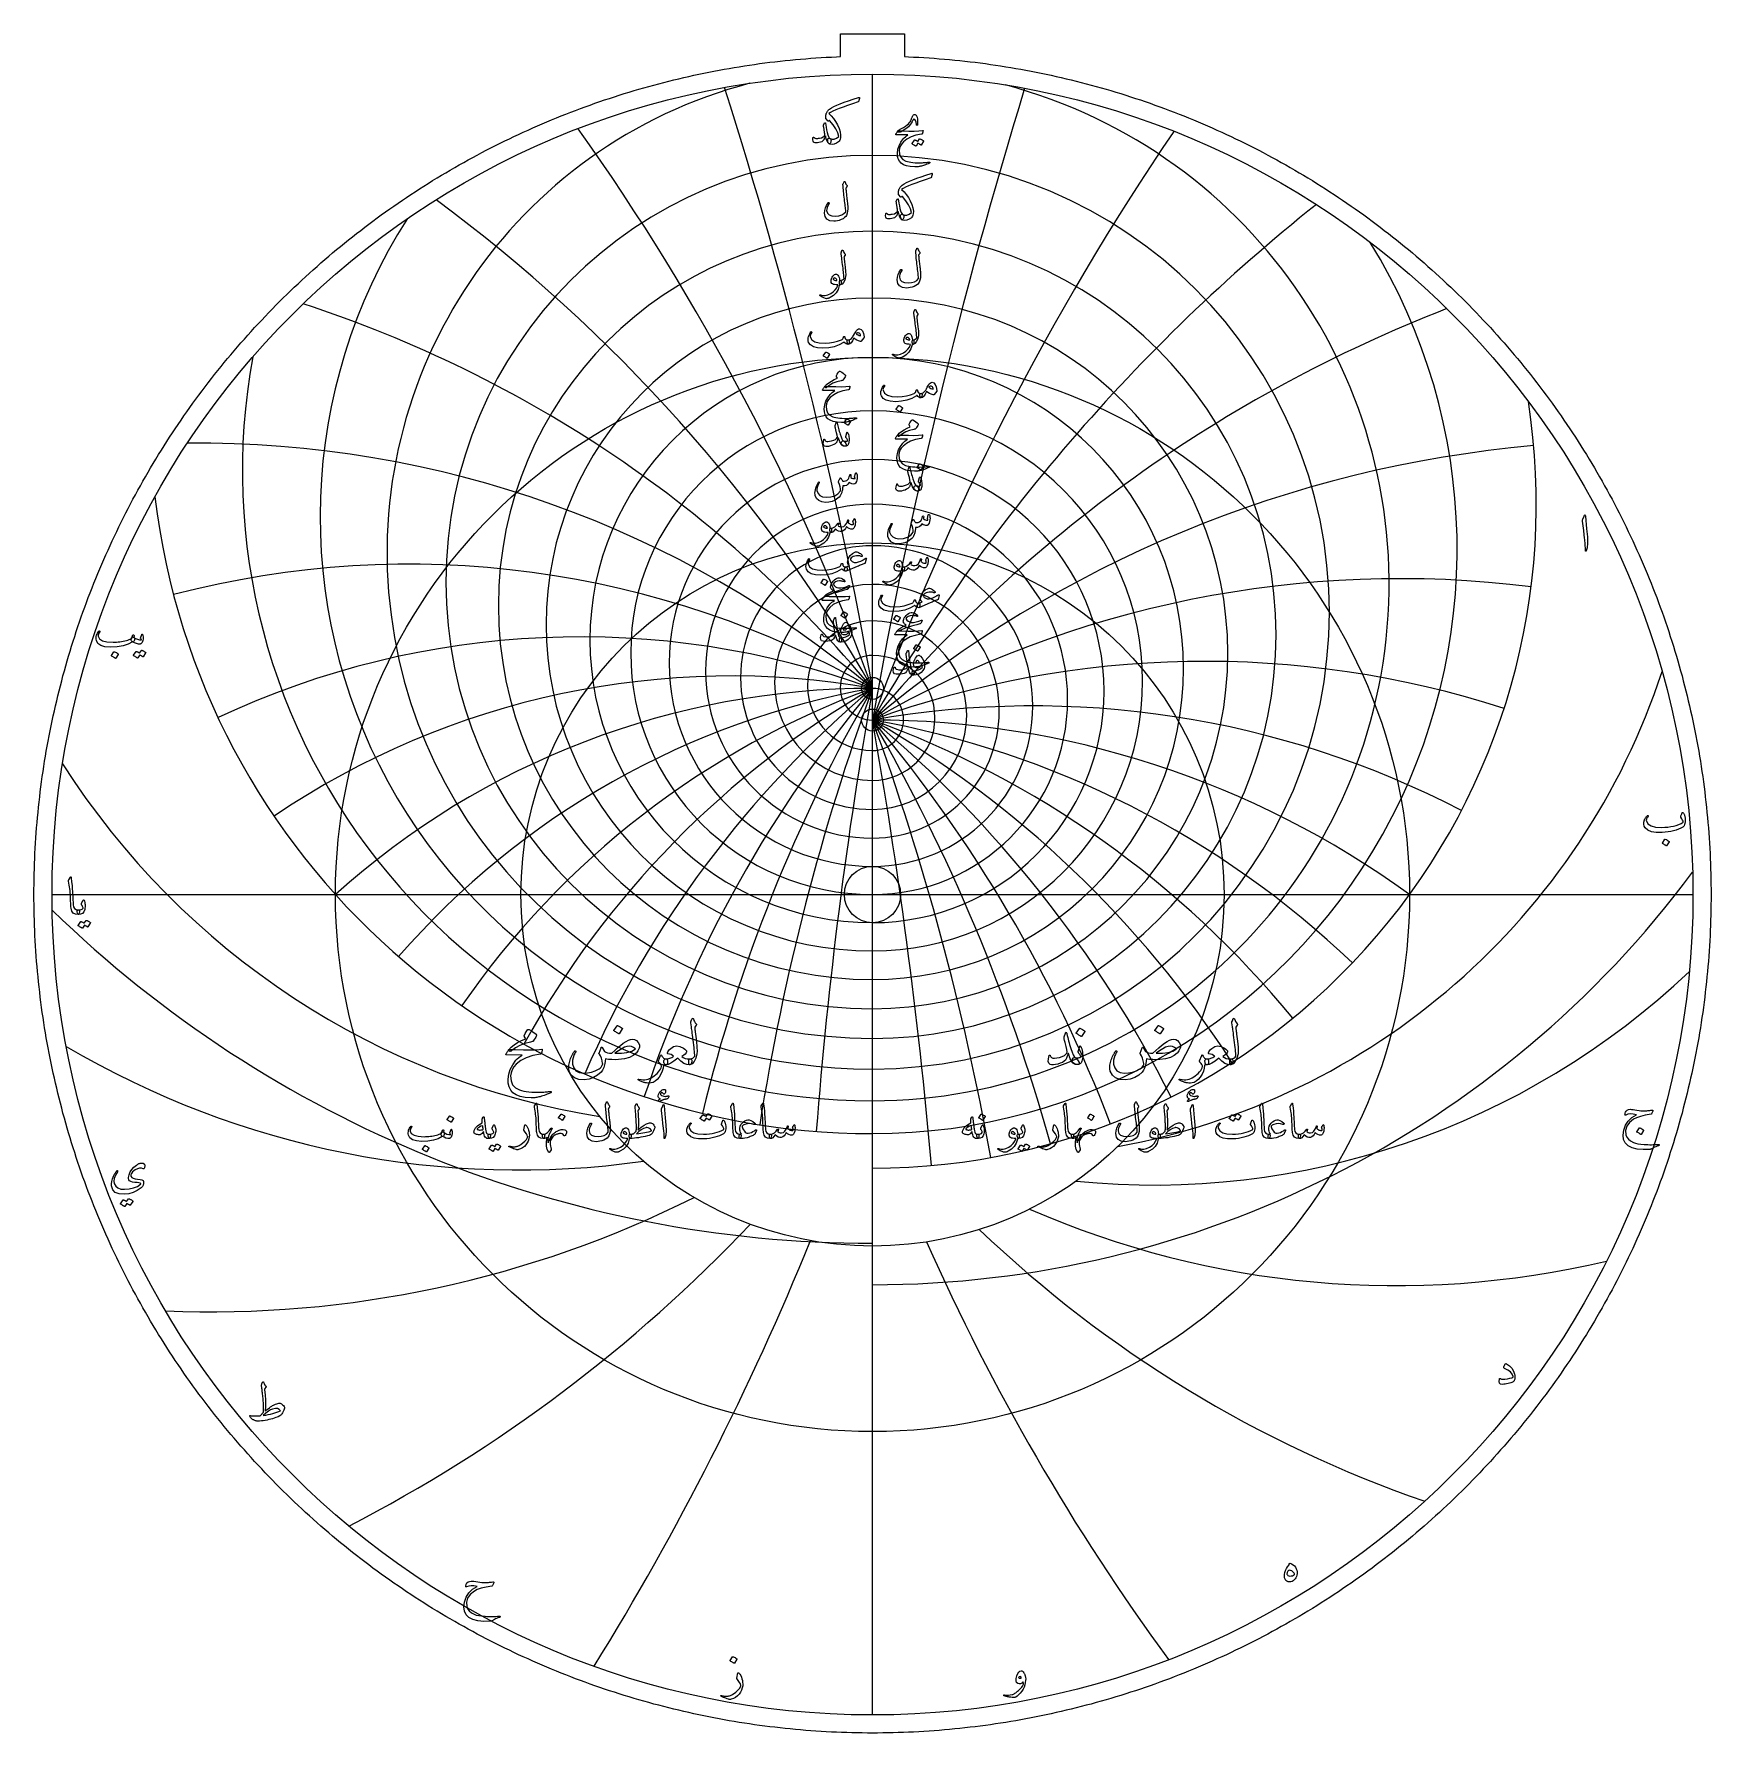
# Model space of a CAD drawing. Header units: millimetres. Extents: x -68 to 68, y -68 to 70.
import ezdxf

# ---------------------------------------------------------------- set-up
doc = ezdxf.new("R2010")
doc.units = ezdxf.units.MM
for name, color, linetype in [('CUT_INNER', 6, 'Continuous'), ('CUT_OUTER', 1, 'Continuous'), ('ENGRAVE', 7, 'Continuous'), ('ENGRAVE_FINE', 8, 'Continuous'), ('TEXT', 5, 'Continuous')]:
    doc.layers.add(name, color=color, linetype=linetype)

msp = doc.modelspace()

# ---------------------------------------------------------------- linework, layer by layer
at = {"layer": 'CUT_INNER'}
msp.add_circle((0, 0), 2.3, dxfattribs=at)
at = {"layer": 'CUT_OUTER'}
msp.add_lwpolyline([(68.4737, -0.4202), (68.4698, -0.8403), (68.4634, -1.2604), (68.4544, -1.6805), (68.4428, -2.1005), (68.4286, -2.5204), (68.4118, -2.9402), (68.3925, -3.3599), (68.3706, -3.7795), (68.3461, -4.1989), (68.3191, -4.6182), (68.2895, -5.0373), (68.2573, -5.4563), (68.2225, -5.875), (68.1852, -6.2935), (68.1453, -6.7117), (68.1028, -7.1297), (68.0578, -7.5475), (68.0102, -7.9649), (67.96, -8.3821), (67.9073, -8.7989), (67.8521, -9.2154), (67.7942, -9.6316), (67.7339, -10.0474), (67.6709, -10.4628), (67.6055, -10.8778), (67.5374, -11.2924), (67.4669, -11.7066), (67.3938, -12.1204), (67.3181, -12.5337), (67.24, -12.9465), (67.1593, -13.3588), (67.076, -13.7706), (66.9903, -14.182), (66.902, -14.5927), (66.8112, -15.003), (66.7179, -15.4126), (66.6221, -15.8217), (66.5237, -16.2302), (66.4229, -16.6381), (66.3196, -17.0453), (66.2137, -17.4519), (66.1054, -17.8579), (65.9946, -18.2632), (65.8813, -18.6677), (65.7655, -19.0716), (65.6472, -19.4748), (65.5265, -19.8772), (65.4033, -20.2789), (65.2776, -20.6799), (65.1495, -21.08), (65.0189, -21.4794), (64.8859, -21.8779), (64.7505, -22.2756), (64.6126, -22.6725), (64.4722, -23.0685), (64.3295, -23.4637), (64.1843, -23.858), (64.0367, -24.2513), (63.8867, -24.6438), (63.7343, -25.0354), (63.5795, -25.4259), (63.4222, -25.8156), (63.2627, -26.2042), (63.1007, -26.5919), (62.9363, -26.9786), (62.7696, -27.3643), (62.6005, -27.7489), (62.4291, -28.1325), (62.2553, -28.515), (62.0791, -28.8965), (61.9007, -29.2768), (61.7199, -29.6561), (61.5367, -30.0342), (61.3513, -30.4113), (61.1635, -30.7871), (60.9735, -31.1618), (60.7811, -31.5354), (60.5865, -31.9077), (60.3896, -32.2789), (60.1904, -32.6488), (59.9889, -33.0175), (59.7852, -33.385), (59.5792, -33.7512), (59.371, -34.1161), (59.1605, -34.4798), (58.9479, -34.8421), (58.733, -35.2032), (58.5159, -35.5629), (58.2965, -35.9213), (58.075, -36.2783), (57.8513, -36.634), (57.6255, -36.9882), (57.3974, -37.3411), (57.1672, -37.6926), (56.9349, -38.0427), (56.7004, -38.3913), (56.4638, -38.7385), (56.225, -39.0842), (55.9841, -39.4285), (55.7411, -39.7712), (55.4961, -40.1125), (55.2489, -40.4523), (54.9996, -40.7905), (54.7483, -41.1272), (54.4949, -41.4624), (54.2395, -41.796), (53.982, -42.128), (53.7225, -42.4584), (53.461, -42.7873), (53.1974, -43.1145), (52.9319, -43.4401), (52.6644, -43.764), (52.3948, -44.0864), (52.1233, -44.407), (51.8499, -44.726), (51.5745, -45.0433), (51.2971, -45.3589), (51.0178, -45.6728), (50.7366, -45.985), (50.4535, -46.2954), (50.1685, -46.6042), (49.8816, -46.9111), (49.5928, -47.2163), (49.3022, -47.5197), (49.0097, -47.8213), (48.7153, -48.1211), (48.4191, -48.4191), (48.1211, -48.7153), (47.8213, -49.0097), (47.5197, -49.3022), (47.2163, -49.5928), (46.9111, -49.8816), (46.6042, -50.1685), (46.2954, -50.4535), (45.985, -50.7366), (45.6728, -51.0178), (45.3589, -51.2971), (45.0433, -51.5745), (44.726, -51.8499), (44.407, -52.1233), (44.0864, -52.3948), (43.764, -52.6644), (43.4401, -52.9319), (43.1145, -53.1974), (42.7873, -53.461), (42.4584, -53.7225), (42.128, -53.982), (41.796, -54.2395), (41.4624, -54.4949), (41.1272, -54.7483), (40.7905, -54.9996), (40.4523, -55.2489), (40.1125, -55.4961), (39.7712, -55.7411), (39.4285, -55.9841), (39.0842, -56.225), (38.7385, -56.4638), (38.3913, -56.7004), (38.0427, -56.9349), (37.6926, -57.1672), (37.3411, -57.3974), (36.9882, -57.6255), (36.634, -57.8513), (36.2783, -58.075), (35.9213, -58.2965), (35.5629, -58.5159), (35.2032, -58.733), (34.8421, -58.9479), (34.4798, -59.1605), (34.1161, -59.371), (33.7512, -59.5792), (33.385, -59.7852), (33.0175, -59.9889), (32.6488, -60.1904), (32.2789, -60.3896), (31.9077, -60.5865), (31.5354, -60.7811), (31.1618, -60.9735), (30.7871, -61.1635), (30.4113, -61.3513), (30.0342, -61.5367), (29.6561, -61.7199), (29.2768, -61.9007), (28.8965, -62.0791), (28.515, -62.2553), (28.1325, -62.4291), (27.7489, -62.6005), (27.3643, -62.7696), (26.9786, -62.9363), (26.5919, -63.1007), (26.2042, -63.2627), (25.8156, -63.4222), (25.4259, -63.5795), (25.0354, -63.7343), (24.6438, -63.8867), (24.2513, -64.0367), (23.858, -64.1843), (23.4637, -64.3295), (23.0685, -64.4722), (22.6725, -64.6126), (22.2756, -64.7505), (21.8779, -64.8859), (21.4794, -65.0189), (21.08, -65.1495), (20.6799, -65.2776), (20.2789, -65.4033), (19.8772, -65.5265), (19.4748, -65.6472), (19.0716, -65.7655), (18.6677, -65.8813), (18.2632, -65.9946), (17.8579, -66.1054), (17.4519, -66.2137), (17.0453, -66.3196), (16.6381, -66.4229), (16.2302, -66.5237), (15.8217, -66.6221), (15.4126, -66.7179), (15.003, -66.8112), (14.5927, -66.902), (14.182, -66.9903), (13.7706, -67.076), (13.3588, -67.1593), (12.9465, -67.24), (12.5337, -67.3181), (12.1204, -67.3938), (11.7066, -67.4669), (11.2924, -67.5374), (10.8778, -67.6055), (10.4628, -67.6709), (10.0474, -67.7339), (9.6316, -67.7942), (9.2154, -67.8521), (8.7989, -67.9073), (8.3821, -67.96), (7.9649, -68.0102), (7.5475, -68.0578), (7.1297, -68.1028), (6.7117, -68.1453), (6.2935, -68.1852), (5.875, -68.2225), (5.4563, -68.2573), (5.0373, -68.2895), (4.6182, -68.3191), (4.1989, -68.3461), (3.7795, -68.3706), (3.3599, -68.3925), (2.9402, -68.4118), (2.5204, -68.4286), (2.1005, -68.4428), (1.6805, -68.4544), (1.2604, -68.4634), (0.8403, -68.4698), (0.4202, -68.4737), (0, -68.475), (-0.4202, -68.4737), (-0.8403, -68.4698), (-1.2604, -68.4634), (-1.6805, -68.4544), (-2.1005, -68.4428), (-2.5204, -68.4286), (-2.9402, -68.4118), (-3.3599, -68.3925), (-3.7795, -68.3706), (-4.1989, -68.3461), (-4.6182, -68.3191), (-5.0373, -68.2895), (-5.4563, -68.2573), (-5.875, -68.2225), (-6.2935, -68.1852), (-6.7117, -68.1453), (-7.1297, -68.1028), (-7.5475, -68.0578), (-7.9649, -68.0102), (-8.3821, -67.96), (-8.7989, -67.9073), (-9.2154, -67.8521), (-9.6316, -67.7942), (-10.0474, -67.7339), (-10.4628, -67.6709), (-10.8778, -67.6055), (-11.2924, -67.5374), (-11.7066, -67.4669), (-12.1204, -67.3938), (-12.5337, -67.3181), (-12.9465, -67.24), (-13.3588, -67.1593), (-13.7706, -67.076), (-14.182, -66.9903), (-14.5927, -66.902), (-15.003, -66.8112), (-15.4126, -66.7179), (-15.8217, -66.6221), (-16.2302, -66.5237), (-16.6381, -66.4229), (-17.0453, -66.3196), (-17.4519, -66.2137), (-17.8579, -66.1054), (-18.2632, -65.9946), (-18.6677, -65.8813), (-19.0716, -65.7655), (-19.4748, -65.6472), (-19.8772, -65.5265), (-20.2789, -65.4033), (-20.6799, -65.2776), (-21.08, -65.1495), (-21.4794, -65.0189), (-21.8779, -64.8859), (-22.2756, -64.7505), (-22.6725, -64.6126), (-23.0685, -64.4722), (-23.4637, -64.3295), (-23.858, -64.1843), (-24.2513, -64.0367), (-24.6438, -63.8867), (-25.0354, -63.7343), (-25.4259, -63.5795), (-25.8156, -63.4222), (-26.2042, -63.2627), (-26.5919, -63.1007), (-26.9786, -62.9363), (-27.3643, -62.7696), (-27.7489, -62.6005), (-28.1325, -62.4291), (-28.515, -62.2553), (-28.8965, -62.0791), (-29.2768, -61.9007), (-29.6561, -61.7199), (-30.0342, -61.5367), (-30.4113, -61.3513), (-30.7871, -61.1635), (-31.1618, -60.9735), (-31.5354, -60.7811), (-31.9077, -60.5865), (-32.2789, -60.3896), (-32.6488, -60.1904), (-33.0175, -59.9889), (-33.385, -59.7852), (-33.7512, -59.5792), (-34.1161, -59.371), (-34.4798, -59.1605), (-34.8421, -58.9479), (-35.2032, -58.733), (-35.5629, -58.5159), (-35.9213, -58.2965), (-36.2783, -58.075), (-36.634, -57.8513), (-36.9882, -57.6255), (-37.3411, -57.3974), (-37.6926, -57.1672), (-38.0427, -56.9349), (-38.3913, -56.7004), (-38.7385, -56.4638), (-39.0842, -56.225), (-39.4285, -55.9841), (-39.7712, -55.7411), (-40.1125, -55.4961), (-40.4523, -55.2489), (-40.7905, -54.9996), (-41.1272, -54.7483), (-41.4624, -54.4949), (-41.796, -54.2395), (-42.128, -53.982), (-42.4584, -53.7225), (-42.7873, -53.461), (-43.1145, -53.1974), (-43.4401, -52.9319), (-43.764, -52.6644), (-44.0864, -52.3948), (-44.407, -52.1233), (-44.726, -51.8499), (-45.0433, -51.5745), (-45.3589, -51.2971), (-45.6728, -51.0178), (-45.985, -50.7366), (-46.2954, -50.4535), (-46.6042, -50.1685), (-46.9111, -49.8816), (-47.2163, -49.5928), (-47.5197, -49.3022), (-47.8213, -49.0097), (-48.1211, -48.7153), (-48.4191, -48.4191), (-48.7153, -48.1211), (-49.0097, -47.8213), (-49.3022, -47.5197), (-49.5928, -47.2163), (-49.8816, -46.9111), (-50.1685, -46.6042), (-50.4535, -46.2954), (-50.7366, -45.985), (-51.0178, -45.6728), (-51.2971, -45.3589), (-51.5745, -45.0433), (-51.8499, -44.726), (-52.1233, -44.407), (-52.3948, -44.0864), (-52.6644, -43.764), (-52.9319, -43.4401), (-53.1974, -43.1145), (-53.461, -42.7873), (-53.7225, -42.4584), (-53.982, -42.128), (-54.2395, -41.796), (-54.4949, -41.4624), (-54.7483, -41.1272), (-54.9996, -40.7905), (-55.2489, -40.4523), (-55.4961, -40.1125), (-55.7411, -39.7712), (-55.9841, -39.4285), (-56.225, -39.0842), (-56.4638, -38.7385), (-56.7004, -38.3913), (-56.9349, -38.0427), (-57.1672, -37.6926), (-57.3974, -37.3411), (-57.6255, -36.9882), (-57.8513, -36.634), (-58.075, -36.2783), (-58.2965, -35.9213), (-58.5159, -35.5629), (-58.733, -35.2032), (-58.9479, -34.8421), (-59.1605, -34.4798), (-59.371, -34.1161), (-59.5792, -33.7512), (-59.7852, -33.385), (-59.9889, -33.0175), (-60.1904, -32.6488), (-60.3896, -32.2789), (-60.5865, -31.9077), (-60.7811, -31.5354), (-60.9735, -31.1618), (-61.1635, -30.7871), (-61.3513, -30.4113), (-61.5367, -30.0342), (-61.7199, -29.6561), (-61.9007, -29.2768), (-62.0791, -28.8965), (-62.2553, -28.515), (-62.4291, -28.1325), (-62.6005, -27.7489), (-62.7696, -27.3643), (-62.9363, -26.9786), (-63.1007, -26.5919), (-63.2627, -26.2042), (-63.4222, -25.8156), (-63.5795, -25.4259), (-63.7343, -25.0354), (-63.8867, -24.6438), (-64.0367, -24.2513), (-64.1843, -23.858), (-64.3295, -23.4637), (-64.4722, -23.0685), (-64.6126, -22.6725), (-64.7505, -22.2756), (-64.8859, -21.8779), (-65.0189, -21.4794), (-65.1495, -21.08), (-65.2776, -20.6799), (-65.4033, -20.2789), (-65.5265, -19.8772), (-65.6472, -19.4748), (-65.7655, -19.0716), (-65.8813, -18.6677), (-65.9946, -18.2632), (-66.1054, -17.8579), (-66.2137, -17.4519), (-66.3196, -17.0453), (-66.4229, -16.6381), (-66.5237, -16.2302), (-66.6221, -15.8217), (-66.7179, -15.4126), (-66.8112, -15.003), (-66.902, -14.5927), (-66.9903, -14.182), (-67.076, -13.7706), (-67.1593, -13.3588), (-67.24, -12.9465), (-67.3181, -12.5337), (-67.3938, -12.1204), (-67.4669, -11.7066), (-67.5374, -11.2924), (-67.6055, -10.8778), (-67.6709, -10.4628), (-67.7339, -10.0474), (-67.7942, -9.6316), (-67.8521, -9.2154), (-67.9073, -8.7989), (-67.96, -8.3821), (-68.0102, -7.9649), (-68.0578, -7.5475), (-68.1028, -7.1297), (-68.1453, -6.7117), (-68.1852, -6.2935), (-68.2225, -5.875), (-68.2573, -5.4563), (-68.2895, -5.0373), (-68.3191, -4.6182), (-68.3461, -4.1989), (-68.3706, -3.7795), (-68.3925, -3.3599), (-68.4118, -2.9402), (-68.4286, -2.5204), (-68.4428, -2.1005), (-68.4544, -1.6805), (-68.4634, -1.2604), (-68.4698, -0.8403), (-68.4737, -0.4202), (-68.475, 0), (-68.4737, 0.4202), (-68.4698, 0.8403), (-68.4634, 1.2604), (-68.4544, 1.6805), (-68.4428, 2.1005), (-68.4286, 2.5204), (-68.4118, 2.9402), (-68.3925, 3.3599), (-68.3706, 3.7795), (-68.3461, 4.1989), (-68.3191, 4.6182), (-68.2895, 5.0373), (-68.2573, 5.4563), (-68.2225, 5.875), (-68.1852, 6.2935), (-68.1453, 6.7117), (-68.1028, 7.1297), (-68.0578, 7.5475), (-68.0102, 7.9649), (-67.96, 8.3821), (-67.9073, 8.7989), (-67.8521, 9.2154), (-67.7942, 9.6316), (-67.7339, 10.0474), (-67.6709, 10.4628), (-67.6055, 10.8778), (-67.5374, 11.2924), (-67.4669, 11.7066), (-67.3938, 12.1204), (-67.3181, 12.5337), (-67.24, 12.9465), (-67.1593, 13.3588), (-67.076, 13.7706), (-66.9903, 14.182), (-66.902, 14.5927), (-66.8112, 15.003), (-66.7179, 15.4126), (-66.6221, 15.8217), (-66.5237, 16.2302), (-66.4229, 16.6381), (-66.3196, 17.0453), (-66.2137, 17.4519), (-66.1054, 17.8579), (-65.9946, 18.2632), (-65.8813, 18.6677), (-65.7655, 19.0716), (-65.6472, 19.4748), (-65.5265, 19.8772), (-65.4033, 20.2789), (-65.2776, 20.6799), (-65.1495, 21.08), (-65.0189, 21.4794), (-64.8859, 21.8779), (-64.7505, 22.2756), (-64.6126, 22.6725), (-64.4722, 23.0685), (-64.3295, 23.4637), (-64.1843, 23.858), (-64.0367, 24.2513), (-63.8867, 24.6438), (-63.7343, 25.0354), (-63.5795, 25.4259), (-63.4222, 25.8156), (-63.2627, 26.2042), (-63.1007, 26.5919), (-62.9363, 26.9786), (-62.7696, 27.3643), (-62.6005, 27.7489), (-62.4291, 28.1325), (-62.2553, 28.515), (-62.0791, 28.8965), (-61.9007, 29.2768), (-61.7199, 29.6561), (-61.5367, 30.0342), (-61.3513, 30.4113), (-61.1635, 30.7871), (-60.9735, 31.1618), (-60.7811, 31.5354), (-60.5865, 31.9077), (-60.3896, 32.2789), (-60.1904, 32.6488), (-59.9889, 33.0175), (-59.7852, 33.385), (-59.5792, 33.7512), (-59.371, 34.1161), (-59.1605, 34.4798), (-58.9479, 34.8421), (-58.733, 35.2032), (-58.5159, 35.5629), (-58.2965, 35.9213), (-58.075, 36.2783), (-57.8513, 36.634), (-57.6255, 36.9882), (-57.3974, 37.3411), (-57.1672, 37.6926), (-56.9349, 38.0427), (-56.7004, 38.3913), (-56.4638, 38.7385), (-56.225, 39.0842), (-55.9841, 39.4285), (-55.7411, 39.7712), (-55.4961, 40.1125), (-55.2489, 40.4523), (-54.9996, 40.7905), (-54.7483, 41.1272), (-54.4949, 41.4624), (-54.2395, 41.796), (-53.982, 42.128), (-53.7225, 42.4584), (-53.461, 42.7873), (-53.1974, 43.1145), (-52.9319, 43.4401), (-52.6644, 43.764), (-52.3948, 44.0864), (-52.1233, 44.407), (-51.8499, 44.726), (-51.5745, 45.0433), (-51.2971, 45.3589), (-51.0178, 45.6728), (-50.7366, 45.985), (-50.4535, 46.2954), (-50.1685, 46.6042), (-49.8816, 46.9111), (-49.5928, 47.2163), (-49.3022, 47.5197), (-49.0097, 47.8213), (-48.7153, 48.1211), (-48.4191, 48.4191), (-48.1211, 48.7153), (-47.8213, 49.0097), (-47.5197, 49.3022), (-47.2163, 49.5928), (-46.9111, 49.8816), (-46.6042, 50.1685), (-46.2954, 50.4535), (-45.985, 50.7366), (-45.6728, 51.0178), (-45.3589, 51.2971), (-45.0433, 51.5745), (-44.726, 51.8499), (-44.407, 52.1233), (-44.0864, 52.3948), (-43.764, 52.6644), (-43.4401, 52.9319), (-43.1145, 53.1974), (-42.7873, 53.461), (-42.4584, 53.7225), (-42.128, 53.982), (-41.796, 54.2395), (-41.4624, 54.4949), (-41.1272, 54.7483), (-40.7905, 54.9996), (-40.4523, 55.2489), (-40.1125, 55.4961), (-39.7712, 55.7411), (-39.4285, 55.9841), (-39.0842, 56.225), (-38.7385, 56.4638), (-38.3913, 56.7004), (-38.0427, 56.9349), (-37.6926, 57.1672), (-37.3411, 57.3974), (-36.9882, 57.6255), (-36.634, 57.8513), (-36.2783, 58.075), (-35.9213, 58.2965), (-35.5629, 58.5159), (-35.2032, 58.733), (-34.8421, 58.9479), (-34.4798, 59.1605), (-34.1161, 59.371), (-33.7512, 59.5792), (-33.385, 59.7852), (-33.0175, 59.9889), (-32.6488, 60.1904), (-32.2789, 60.3896), (-31.9077, 60.5865), (-31.5354, 60.7811), (-31.1618, 60.9735), (-30.7871, 61.1635), (-30.4113, 61.3513), (-30.0342, 61.5367), (-29.6561, 61.7199), (-29.2768, 61.9007), (-28.8965, 62.0791), (-28.515, 62.2553), (-28.1325, 62.4291), (-27.7489, 62.6005), (-27.3643, 62.7696), (-26.9786, 62.9363), (-26.5919, 63.1007), (-26.2042, 63.2627), (-25.8156, 63.4222), (-25.4259, 63.5795), (-25.0354, 63.7343), (-24.6438, 63.8867), (-24.2513, 64.0367), (-23.858, 64.1843), (-23.4637, 64.3295), (-23.0685, 64.4722), (-22.6725, 64.6126), (-22.2756, 64.7505), (-21.8779, 64.8859), (-21.4794, 65.0189), (-21.08, 65.1495), (-20.6799, 65.2776), (-20.2789, 65.4033), (-19.8772, 65.5265), (-19.4748, 65.6472), (-19.0716, 65.7655), (-18.6677, 65.8813), (-18.2632, 65.9946), (-17.8579, 66.1054), (-17.4519, 66.2137), (-17.0453, 66.3196), (-16.6381, 66.4229), (-16.2302, 66.5237), (-15.8217, 66.6221), (-15.4126, 66.7179), (-15.003, 66.8112), (-14.5927, 66.902), (-14.182, 66.9903), (-13.7706, 67.076), (-13.3588, 67.1593), (-12.9465, 67.24), (-12.5337, 67.3181), (-12.1204, 67.3938), (-11.7066, 67.4669), (-11.2924, 67.5374), (-10.8778, 67.6055), (-10.4628, 67.6709), (-10.0474, 67.7339), (-9.6316, 67.7942), (-9.2154, 67.8521), (-8.7989, 67.9073), (-8.3821, 67.96), (-7.9649, 68.0102), (-7.5475, 68.0578), (-7.1297, 68.1028), (-6.7117, 68.1453), (-6.2935, 68.1852), (-5.875, 68.2225), (-5.4563, 68.2573), (-5.0373, 68.2895), (-4.6182, 68.3191), (-4.1989, 68.3461), (-3.7795, 68.3706), (-3.3599, 68.3925), (-2.9402, 68.4118), (-2.625, 68.4244), (-2.625, 70.275), (2.625, 70.275), (2.625, 68.4244), (2.9402, 68.4118), (3.3599, 68.3925), (3.7795, 68.3706), (4.1989, 68.3461), (4.6182, 68.3191), (5.0373, 68.2895), (5.4563, 68.2573), (5.875, 68.2225), (6.2935, 68.1852), (6.7117, 68.1453), (7.1297, 68.1028), (7.5475, 68.0578), (7.9649, 68.0102), (8.3821, 67.96), (8.7989, 67.9073), (9.2154, 67.8521), (9.6316, 67.7942), (10.0474, 67.7339), (10.4628, 67.6709), (10.8778, 67.6055), (11.2924, 67.5374), (11.7066, 67.4669), (12.1204, 67.3938), (12.5337, 67.3181), (12.9465, 67.24), (13.3588, 67.1593), (13.7706, 67.076), (14.182, 66.9903), (14.5927, 66.902), (15.003, 66.8112), (15.4126, 66.7179), (15.8217, 66.6221), (16.2302, 66.5237), (16.6381, 66.4229), (17.0453, 66.3196), (17.4519, 66.2137), (17.8579, 66.1054), (18.2632, 65.9946), (18.6677, 65.8813), (19.0716, 65.7655), (19.4748, 65.6472), (19.8772, 65.5265), (20.2789, 65.4033), (20.6799, 65.2776), (21.08, 65.1495), (21.4794, 65.0189), (21.8779, 64.8859), (22.2756, 64.7505), (22.6725, 64.6126), (23.0685, 64.4722), (23.4637, 64.3295), (23.858, 64.1843), (24.2513, 64.0367), (24.6438, 63.8867), (25.0354, 63.7343), (25.4259, 63.5795), (25.8156, 63.4222), (26.2042, 63.2627), (26.5919, 63.1007), (26.9786, 62.9363), (27.3643, 62.7696), (27.7489, 62.6005), (28.1325, 62.4291), (28.515, 62.2553), (28.8965, 62.0791), (29.2768, 61.9007), (29.6561, 61.7199), (30.0342, 61.5367), (30.4113, 61.3513), (30.7871, 61.1635), (31.1618, 60.9735), (31.5354, 60.7811), (31.9077, 60.5865), (32.2789, 60.3896), (32.6488, 60.1904), (33.0175, 59.9889), (33.385, 59.7852), (33.7512, 59.5792), (34.1161, 59.371), (34.4798, 59.1605), (34.8421, 58.9479), (35.2032, 58.733), (35.5629, 58.5159), (35.9213, 58.2965), (36.2783, 58.075), (36.634, 57.8513), (36.9882, 57.6255), (37.3411, 57.3974), (37.6926, 57.1672), (38.0427, 56.9349), (38.3913, 56.7004), (38.7385, 56.4638), (39.0842, 56.225), (39.4285, 55.9841), (39.7712, 55.7411), (40.1125, 55.4961), (40.4523, 55.2489), (40.7905, 54.9996), (41.1272, 54.7483), (41.4624, 54.4949), (41.796, 54.2395), (42.128, 53.982), (42.4584, 53.7225), (42.7873, 53.461), (43.1145, 53.1974), (43.4401, 52.9319), (43.764, 52.6644), (44.0864, 52.3948), (44.407, 52.1233), (44.726, 51.8499), (45.0433, 51.5745), (45.3589, 51.2971), (45.6728, 51.0178), (45.985, 50.7366), (46.2954, 50.4535), (46.6042, 50.1685), (46.9111, 49.8816), (47.2163, 49.5928), (47.5197, 49.3022), (47.8213, 49.0097), (48.1211, 48.7153), (48.4191, 48.4191), (48.7153, 48.1211), (49.0097, 47.8213), (49.3022, 47.5197), (49.5928, 47.2163), (49.8816, 46.9111), (50.1685, 46.6042), (50.4535, 46.2954), (50.7366, 45.985), (51.0178, 45.6728), (51.2971, 45.3589), (51.5745, 45.0433), (51.8499, 44.726), (52.1233, 44.407), (52.3948, 44.0864), (52.6644, 43.764), (52.9319, 43.4401), (53.1974, 43.1145), (53.461, 42.7873), (53.7225, 42.4584), (53.982, 42.128), (54.2395, 41.796), (54.4949, 41.4624), (54.7483, 41.1272), (54.9996, 40.7905), (55.2489, 40.4523), (55.4961, 40.1125), (55.7411, 39.7712), (55.9841, 39.4285), (56.225, 39.0842), (56.4638, 38.7385), (56.7004, 38.3913), (56.9349, 38.0427), (57.1672, 37.6926), (57.3974, 37.3411), (57.6255, 36.9882), (57.8513, 36.634), (58.075, 36.2783), (58.2965, 35.9213), (58.5159, 35.5629), (58.733, 35.2032), (58.9479, 34.8421), (59.1605, 34.4798), (59.371, 34.1161), (59.5792, 33.7512), (59.7852, 33.385), (59.9889, 33.0175), (60.1904, 32.6488), (60.3896, 32.2789), (60.5865, 31.9077), (60.7811, 31.5354), (60.9735, 31.1618), (61.1635, 30.7871), (61.3513, 30.4113), (61.5367, 30.0342), (61.7199, 29.6561), (61.9007, 29.2768), (62.0791, 28.8965), (62.2553, 28.515), (62.4291, 28.1325), (62.6005, 27.7489), (62.7696, 27.3643), (62.9363, 26.9786), (63.1007, 26.5919), (63.2627, 26.2042), (63.4222, 25.8156), (63.5795, 25.4259), (63.7343, 25.0354), (63.8867, 24.6438), (64.0367, 24.2513), (64.1843, 23.858), (64.3295, 23.4637), (64.4722, 23.0685), (64.6126, 22.6725), (64.7505, 22.2756), (64.8859, 21.8779), (65.0189, 21.4794), (65.1495, 21.08), (65.2776, 20.6799), (65.4033, 20.2789), (65.5265, 19.8772), (65.6472, 19.4748), (65.7655, 19.0716), (65.8813, 18.6677), (65.9946, 18.2632), (66.1054, 17.8579), (66.2137, 17.4519), (66.3196, 17.0453), (66.4229, 16.6381), (66.5237, 16.2302), (66.6221, 15.8217), (66.7179, 15.4126), (66.8112, 15.003), (66.902, 14.5927), (66.9903, 14.182), (67.076, 13.7706), (67.1593, 13.3588), (67.24, 12.9465), (67.3181, 12.5337), (67.3938, 12.1204), (67.4669, 11.7066), (67.5374, 11.2924), (67.6055, 10.8778), (67.6709, 10.4628), (67.7339, 10.0474), (67.7942, 9.6316), (67.8521, 9.2154), (67.9073, 8.7989), (67.96, 8.3821), (68.0102, 7.9649), (68.0578, 7.5475), (68.1028, 7.1297), (68.1453, 6.7117), (68.1852, 6.2935), (68.2225, 5.875), (68.2573, 5.4563), (68.2895, 5.0373), (68.3191, 4.6182), (68.3461, 4.1989), (68.3706, 3.7795), (68.3925, 3.3599), (68.4118, 2.9402), (68.4286, 2.5204), (68.4428, 2.1005), (68.4544, 1.6805), (68.4634, 1.2604), (68.4698, 0.8403), (68.4737, 0.4202), (68.475, 0)], close=True, dxfattribs=at)
at = {"layer": 'ENGRAVE'}
for points in [[(0, -67), (0, 67)], [(0, -67), (0, 67)], [(-67, 0), (0, 0)], [(0, 0), (67, 0)], [(0, -67), (0, -28.7086)], [(0, -67), (0, -28.7086)]]:
    msp.add_lwpolyline(points, dxfattribs=at)
for centre, radius in [((0, 0), 67), ((0, 0), 43.8575), ((0, 0), 28.7086), ((0, 16.8353), 0.9), ((0, 14.2502), 0.9)]:
    msp.add_circle(centre, radius, dxfattribs=at)
for centre, radius, start, end in [((0, 27.8915), 39.6431, 104.652903, 270), ((0, 25.3496), 42.185, 270, 75.098871), ((0, 25.5212), 34.8434, 90, 270), ((0, 23.0572), 37.3074, 270, 90), ((0, 30.8566), 45.1068, 147.339419, 270), ((0, 23.6066), 30.5529, 90, 270), ((0, 21.204), 32.9555, 270, 90), ((0, 28.2184), 47.745, 270, 31.630393), ((0, 22.0495), 26.6591, 90, 270), ((0, 19.6932), 29.0154, 270, 90), ((0, 34.6199), 51.4552, 169.605342, 270), ((0, 20.7795), 23.078, 90, 270), ((0, 18.4556), 25.4019, 270, 90), ((0, 31.8643), 54.2108, 270, 8.906013), ((0, 19.7447), 19.7447, 90, 270), ((0, 17.4399), 22.0495, 270, 90), ((0, 18.9068), 16.6083, 90, 270), ((0, 16.6083), 18.9068, 270, 90), ((0, 39.4895), 59.0161, 186.817711, 270), ((0, 18.237), 13.6274, 90, 270), ((0, 15.9322), 15.9322, 270, 90), ((0, 17.7139), 10.7675, 90, 270), ((0, 15.3899), 13.0915, 270, 90), ((0, 17.3217), 7.9995, 90, 270), ((0, 14.9654), 10.3558, 270, 90), ((0, 17.049), 5.2975, 90, 270), ((0, 14.6464), 7.7001, 270, 90), ((0, 16.8884), 2.6382, 90, 270), ((0, 14.4244), 5.1022, 270, 90), ((9.6843, 36.1425), 57.6502, 280.3314, 341.8827), ((0, -48.7087), 65.544, 90, 132), ((0, -48.7087), 65.544, 90, 132), ((0, 14.2934), 2.5419, 270, 90), ((0, -60.3647), 74.6148, 54, 90), ((0, -60.3647), 74.6148, 54, 90), ((-12.1034, 45.1706), 64.1121, 212.551282, 260.88684), ((22.9781, 39.7993), 63.5253, 264.257556, 313.498597), ((-28.9141, 50.0808), 72.5782, 239.415548, 278.083995), ((-54.0675, 54.0675), 88.148, 267.619017, 296.620352), ((42.7429, 42.7429), 74.6819, 246.384248, 283.315028), ((-98.7392, 57.0071), 122.1586, 297.270124, 316.604347), ((77.7684, 44.8996), 99.9369, 226.299765, 250.920285), ((-219.4753, 58.8082), 231.4115, 328.231954, 337.899065), ((172.4787, 46.2155), 183.8702, 203.930442, 216.240703)]:
    msp.add_arc(centre, radius, start, end, dxfattribs=at)
at = {"layer": 'ENGRAVE_FINE'}
for centre, radius, start, end in [((-371.7184, -48.7087), 377.4528, 10, 17.676322), ((-371.7184, -48.7087), 377.4528, 10, 17.676322), ((423.1617, -60.3647), 429.6896, 162.919986, 170), ((423.1617, -60.3647), 429.6896, 162.919986, 170), ((-180.0806, -48.7087), 191.6378, 20, 35.48643), ((-180.0806, -48.7087), 191.6378, 20, 35.48643), ((205.0025, -60.3647), 218.1591, 145.781376, 160), ((205.0025, -60.3647), 218.1591, 145.781376, 160), ((-113.5255, -48.7087), 131.088, 30, 53.548789), ((-113.5255, -48.7087), 131.088, 30, 53.548789), ((129.2367, -60.3647), 149.2296, 128.54581, 150), ((129.2367, -60.3647), 149.2296, 128.54581, 150), ((-78.1123, -48.7087), 101.9683, 40, 71.93986), ((-78.1123, -48.7087), 101.9683, 40, 71.93986), ((88.9225, -60.3647), 116.0801, 111.221729, 140), ((88.9225, -60.3647), 116.0801, 111.221729, 140), ((-54.9979, -48.7087), 85.5616, 50, 90.642678), ((-54.9979, -48.7087), 85.5616, 50, 90.642678), ((62.6093, -60.3647), 97.4027, 95.071728, 130), ((62.6093, -60.3647), 97.4027, 95.071728, 130), ((-37.8418, -48.7087), 75.6837, 60, 104.724148), ((-37.8418, -48.7087), 75.6837, 60, 104.724148), ((43.0789, -60.3647), 86.1578, 82.858349, 120), ((43.0789, -60.3647), 86.1578, 82.858349, 120), ((-23.8561, -48.7087), 69.7505, 70, 115.099318), ((-23.8561, -48.7087), 69.7505, 70, 115.099318), ((27.1576, -60.3647), 79.4034, 72.085097, 110), ((27.1576, -60.3647), 79.4034, 72.085097, 110), ((-11.5572, -48.7087), 66.5551, 80, 124.098899), ((-11.5572, -48.7087), 66.5551, 80, 124.098899), ((11.5572, -48.7087), 66.5551, 100, 139.029506), ((11.5572, -48.7087), 66.5551, 100, 139.029506), ((23.8561, -48.7087), 69.7505, 110, 145.370006), ((23.8561, -48.7087), 69.7505, 110, 145.370006), ((37.8418, -48.7087), 75.6837, 120, 151.168123), ((37.8418, -48.7087), 75.6837, 120, 151.168123), ((54.9979, -48.7087), 85.5616, 130, 156.542484), ((54.9979, -48.7087), 85.5616, 130, 156.542484), ((78.1123, -48.7087), 101.9683, 140, 161.590472), ((78.1123, -48.7087), 101.9683, 140, 161.590472), ((113.5255, -48.7087), 131.088, 150, 166.393686), ((113.5255, -48.7087), 131.088, 150, 166.393686), ((180.0806, -48.7087), 191.6378, 160, 171.022308), ((180.0806, -48.7087), 191.6378, 160, 171.022308), ((371.7184, -48.7087), 377.4528, 170, 175.538632), ((371.7184, -48.7087), 377.4528, 170, 175.538632), ((13.1566, -60.3647), 75.7659, 62.534658, 100), ((13.1566, -60.3647), 75.7659, 62.534658, 100), ((-423.1617, -60.3647), 429.6896, 5.104849, 10), ((-205.0025, -60.3647), 218.1591, 10.267692, 20), ((-129.2367, -60.3647), 149.2296, 15.548702, 30), ((-88.9225, -60.3647), 116.0801, 21.012524, 40), ((-62.6093, -60.3647), 97.4027, 26.730809, 50), ((-43.0789, -60.3647), 86.1578, 32.785093, 60), ((-27.1576, -60.3647), 79.4034, 39.270113, 70), ((-13.1566, -60.3647), 75.7659, 46.297545, 80), ((-13.1566, -60.3647), 75.7659, 46.297545, 80), ((-27.1576, -60.3647), 79.4034, 39.270113, 70), ((-43.0789, -60.3647), 86.1578, 32.785093, 60), ((-62.6093, -60.3647), 97.4027, 26.730809, 50), ((-88.9225, -60.3647), 116.0801, 21.012524, 40), ((-129.2367, -60.3647), 149.2296, 15.548702, 30), ((-205.0025, -60.3647), 218.1591, 10.267692, 20), ((-423.1617, -60.3647), 429.6896, 5.104849, 10), ((0, 51.5576), 83.4219, 270, 323.403035), ((0, 67.5985), 96.0799, 225.796451, 270)]:
    msp.add_arc(centre, radius, start, end, dxfattribs=at)
at = {"layer": 'TEXT'}
for points in [[(-1.1397, 65.0938), (-1.0993, 65.101), (-1.0738, 65.0908), (-1.0634, 65.0631), (-1.0678, 65.0179), (-1.1118, 64.8423), (-1.1252, 64.7974), (-1.1417, 64.7624), (-1.1612, 64.7375), (-1.1836, 64.7225), (-1.6332, 64.5752), (-2.0399, 64.4366), (-2.4036, 64.3067), (-2.7245, 64.1856), (-3.0019, 64.0727), (-3.2355, 63.9675), (-3.4251, 63.8701), (-3.5708, 63.7804), (-3.3662, 63.5808), (-3.1796, 63.3613), (-3.0109, 63.1218), (-2.8602, 62.8623), (-2.7225, 62.5599), (-2.6367, 62.2795), (-2.6027, 62.021), (-2.6207, 61.7845), (-2.6477, 61.6782), (-2.6806, 61.5908), (-2.7195, 61.5225), (-2.7644, 61.4731), (-2.951, 61.3453), (-3.1317, 61.2695), (-3.3063, 61.2455), (-3.475, 61.2735), (-3.5473, 61.3109), (-3.6007, 61.3713), (-3.6352, 61.4546), (-3.6506, 61.5609), (-3.6499, 61.6457), (-3.6357, 61.7086), (-3.608, 61.7495), (-3.5668, 61.7685), (-3.5461, 61.7675), (-3.5199, 61.7605), (-3.4882, 61.7475), (-3.451, 61.7286), (-3.2978, 61.6762), (-3.1297, 61.6867), (-2.9465, 61.76), (-2.7484, 61.8962), (-2.8358, 62.1979), (-2.99, 62.516), (-3.211, 62.8506), (-3.4989, 63.2016), (-3.5072, 63.2073), (-3.5159, 63.2086), (-3.5251, 63.2053), (-3.5349, 63.1976), (-3.5788, 63.1617), (-3.589, 63.1544), (-3.5997, 63.1527), (-3.611, 63.1564), (-3.6227, 63.1657), (-3.8143, 63.3812), (-3.8188, 63.3977), (-3.8203, 63.4351), (-3.8188, 63.4935), (-3.8143, 63.5728), (-3.8068, 63.6572), (-3.7963, 63.7265), (-3.7829, 63.7809), (-3.7664, 63.8203), (-3.7381, 63.8705), (-3.709, 63.9171), (-3.6792, 63.9603), (-3.6486, 64), (-3.6173, 64.0364), (-3.5853, 64.0698), (-3.5524, 64.1003), (-3.5189, 64.1277), (-3.356, 64.2336), (-3.1546, 64.3438), (-2.9149, 64.4582), (-2.6367, 64.5768), (-2.3201, 64.6997), (-1.965, 64.8268), (-1.5716, 64.9582), (-1.1397, 65.0938)], [(-3.5628, 61.3214), (-3.6404, 61.4022), (-3.7095, 61.529), (-3.7701, 61.7016), (-3.8223, 61.9202), (-3.8295, 61.9441), (-3.8392, 61.9481), (-3.8515, 61.9322), (-3.8662, 61.8962), (-3.8785, 61.8624), (-3.8916, 61.8289), (-3.9055, 61.7956), (-3.9201, 61.7625), (-3.9352, 61.7297), (-3.9505, 61.6971), (-3.9661, 61.6648), (-3.982, 61.6328), (-4.0483, 61.5449), (-4.1356, 61.4771), (-4.2439, 61.4292), (-4.3732, 61.4012), (-4.4989, 61.3883), (-4.6047, 61.3853), (-4.6905, 61.3922), (-4.7564, 61.4092), (-4.8153, 61.4506), (-4.8522, 61.527), (-4.8672, 61.6383), (-4.8602, 61.7845), (-4.8547, 61.8092), (-4.8462, 61.8274), (-4.8347, 61.8391), (-4.8203, 61.8443), (-4.8038, 61.8446), (-4.7903, 61.8413), (-4.7798, 61.8346), (-4.7724, 61.8244), (-4.7497, 61.7927), (-4.7175, 61.7695), (-4.6758, 61.7548), (-4.6247, 61.7485), (-4.5956, 61.747), (-4.5643, 61.7465), (-4.5307, 61.747), (-4.4949, 61.7485), (-4.4571, 61.751), (-4.4176, 61.7545), (-4.3763, 61.759), (-4.3332, 61.7645), (-4.1546, 61.8029), (-4.0219, 61.8623), (-3.9351, 61.9426), (-3.8941, 62.0439), (-3.8963, 62.0656), (-3.8986, 62.0908), (-3.9012, 62.1195), (-3.9041, 62.1517), (-3.9077, 62.1876), (-3.9126, 62.2276), (-3.9187, 62.2715), (-3.9261, 62.3194), (-3.9338, 62.3682), (-3.941, 62.4147), (-3.9478, 62.459), (-3.954, 62.501), (-3.9602, 62.5408), (-3.967, 62.5784), (-3.9742, 62.6137), (-3.982, 62.6467), (-3.9932, 62.7103), (-3.9989, 62.7615), (-3.9992, 62.8002), (-3.9939, 62.8264), (-3.9101, 63.01), (-3.9034, 63.0187), (-3.8951, 63.0249), (-3.8854, 63.0287), (-3.8742, 63.0299), (-3.8632, 63.0279), (-3.8542, 63.022), (-3.8472, 63.012), (-3.8422, 62.998), (-3.8168, 62.8418), (-3.7844, 62.6607), (-3.7449, 62.4546), (-3.6985, 62.2236), (-3.6516, 62.0414), (-3.5947, 61.8982), (-3.5279, 61.7939), (-3.451, 61.7286), (-3.4231, 61.7056), (-3.4031, 61.6727), (-3.3911, 61.6298), (-3.3872, 61.5769), (-3.3914, 61.5065), (-3.4041, 61.4431), (-3.4253, 61.3868), (-3.455, 61.3374), (-3.4767, 61.3139), (-3.5019, 61.3034), (-3.5306, 61.3059), (-3.5628, 61.3214)], [(2.0299, 62.2994), (2.0536, 62.3272), (2.0808, 62.3548), (2.1115, 62.3821), (2.1457, 62.4092), (2.1833, 62.4363), (2.2245, 62.4636), (2.2692, 62.4912), (2.3173, 62.519), (2.5309, 62.6452), (2.7045, 62.7565), (2.8383, 62.8528), (2.9321, 62.9341), (3.0047, 63.0142), (3.0668, 63.0988), (3.1185, 63.1879), (3.1596, 63.2814), (3.1775, 63.3282), (3.195, 63.3727), (3.2124, 63.415), (3.2295, 63.4551), (3.2461, 63.4924), (3.2619, 63.5264), (3.277, 63.5572), (3.2914, 63.5848), (3.323, 63.632), (3.3582, 63.6657), (3.3969, 63.6859), (3.4391, 63.6926), (3.4802, 63.6859), (3.5199, 63.6657), (3.5581, 63.632), (3.5947, 63.5848), (3.6404, 63.477), (3.6696, 63.3214), (3.6823, 63.1178), (3.6786, 62.8663), (3.6761, 62.8436), (3.6686, 62.8273), (3.6561, 62.8176), (3.6386, 62.8144), (3.6207, 62.8179), (3.6067, 62.8283), (3.5967, 62.8458), (3.5907, 62.8703), (3.5601, 63.0624), (3.5159, 63.1996), (3.4583, 63.2819), (3.3872, 63.3094), (3.3689, 63.3061), (3.3502, 63.2964), (3.331, 63.2802), (3.3113, 63.2575), (3.3026, 63.2439), (3.2923, 63.227), (3.2806, 63.207), (3.2674, 63.1836), (3.2527, 63.1571), (3.2365, 63.1272), (3.2187, 63.0942), (3.1995, 63.0579), (3.0853, 62.8708), (2.9301, 62.6966), (2.734, 62.5354), (2.497, 62.3872), (2.4945, 62.3857), (2.487, 62.3812), (2.4745, 62.3738), (2.457, 62.3633), (2.4346, 62.3498), (2.4071, 62.3333), (2.3747, 62.3139), (2.3373, 62.2914), (2.2582, 62.256), (2.1806, 62.2455), (2.1045, 62.26), (2.0299, 62.2994)], [(2.461, 62.3673), (2.9732, 62.3493), (3.4161, 62.3473), (3.7896, 62.3613), (4.0937, 62.3912), (4.1031, 62.3924), (4.1112, 62.3917), (4.1181, 62.3894), (4.1237, 62.3852), (4.1278, 62.3796), (4.1302, 62.3728), (4.1308, 62.3647), (4.1297, 62.3553), (4.1218, 62.3189), (4.1142, 62.2854), (4.1068, 62.255), (4.0997, 62.2276), (4.0929, 62.2031), (4.0862, 62.1817), (4.0799, 62.1632), (4.0738, 62.1477), (4.0608, 62.123), (4.0458, 62.1048), (4.0289, 62.0931), (4.0099, 62.0878), (3.5488, 62.0043), (3.1476, 61.8733), (2.8063, 61.6949), (2.5249, 61.4691), (2.3827, 61.3067), (2.2794, 61.1348), (2.215, 60.9534), (2.1896, 60.7625), (2.214, 60.4629), (2.3113, 60.2186), (2.4815, 60.0298), (2.7245, 59.8963), (2.8505, 59.8559), (2.989, 59.8224), (3.1399, 59.796), (3.3033, 59.7765), (3.479, 59.7638), (3.6666, 59.7576), (3.8662, 59.7578), (4.0778, 59.7645), (4.153, 59.7688), (4.227, 59.7735), (4.2997, 59.7788), (4.3712, 59.7845), (4.4409, 59.7907), (4.5084, 59.7975), (4.5736, 59.8047), (4.6366, 59.8124), (4.6558, 59.8134), (4.6696, 59.8084), (4.6778, 59.7975), (4.6805, 59.7805), (4.679, 59.7608), (4.6746, 59.7456), (4.6671, 59.7348), (4.6566, 59.7286), (4.5438, 59.681), (4.437, 59.6378), (4.3362, 59.5991), (4.2414, 59.5649), (4.1529, 59.535), (4.0708, 59.5091), (3.9952, 59.4871), (3.9261, 59.4691), (3.8611, 59.4559), (3.7978, 59.4442), (3.7363, 59.434), (3.6766, 59.4252), (3.6183, 59.4185), (3.5613, 59.4142), (3.5055, 59.4125), (3.451, 59.4132), (3.0788, 59.4422), (2.7684, 59.5051), (2.5199, 59.6019), (2.3333, 59.7326), (2.1963, 59.896), (2.1008, 60.0869), (2.0466, 60.3052), (2.0339, 60.5509), (2.0731, 60.8558), (2.1666, 61.1517), (2.3146, 61.4387), (2.5169, 61.7166), (2.596, 61.8007), (2.6856, 61.8813), (2.7856, 61.9584), (2.8961, 62.032), (1.9301, 62.0399), (1.9069, 62.0499), (1.8972, 62.0679), (1.9009, 62.0938), (1.9181, 62.1278), (1.9506, 62.1772), (1.98, 62.2216), (2.0064, 62.261), (2.0299, 62.2954), (2.0504, 62.3246), (2.0678, 62.3483), (2.0823, 62.3665), (2.0938, 62.3793), (2.1197, 62.3815), (2.1896, 62.3803), (2.3033, 62.3755), (2.461, 62.3673)], [(3.8462, 61.7006), (3.8512, 61.7056), (3.8582, 61.7086), (3.8672, 61.7096), (3.8782, 61.7086), (3.9175, 61.6939), (3.9555, 61.6777), (3.9923, 61.66), (4.0279, 61.6407), (4.0624, 61.6198), (4.0962, 61.5968), (4.1293, 61.5719), (4.1616, 61.5449), (4.1678, 61.5367), (4.1706, 61.528), (4.1698, 61.5187), (4.1656, 61.509), (3.974, 61.2056), (3.9687, 61.2016), (3.961, 61.2016), (3.9508, 61.2056), (3.938, 61.2136), (3.9293, 61.221), (3.9151, 61.2311), (3.8954, 61.2439), (3.8702, 61.2595), (3.8392, 61.2781), (3.8023, 61.2999), (3.7594, 61.325), (3.7105, 61.3533), (3.5588, 61.1178), (3.5518, 61.1106), (3.5428, 61.1088), (3.5319, 61.1126), (3.5189, 61.1218), (3.5077, 61.1298), (3.4899, 61.1418), (3.4657, 61.1577), (3.4351, 61.1777), (3.3974, 61.2016), (3.3522, 61.2296), (3.2996, 61.2615), (3.2395, 61.2974), (3.2332, 61.3034), (3.2305, 61.3094), (3.2312, 61.3154), (3.2355, 61.3214), (3.4311, 61.6128), (3.4361, 61.6178), (3.443, 61.6208), (3.452, 61.6218), (3.463, 61.6208), (3.4964, 61.6099), (3.5289, 61.5973), (3.5603, 61.583), (3.5907, 61.5669), (3.6202, 61.5493), (3.6486, 61.5305), (3.6761, 61.5104), (3.7025, 61.4891)], [(4.8003, 58.8886), (4.8407, 58.8958), (4.8662, 58.8856), (4.8766, 58.8579), (4.8722, 58.8128), (4.8282, 58.6371), (4.8148, 58.5922), (4.7983, 58.5573), (4.7788, 58.5323), (4.7564, 58.5174), (4.3068, 58.37), (3.9001, 58.2314), (3.5364, 58.1016), (3.2155, 57.9804), (2.9381, 57.8675), (2.7045, 57.7624), (2.5149, 57.665), (2.3692, 57.5753), (2.5738, 57.3757), (2.7604, 57.1561), (2.9291, 56.9166), (3.0798, 56.6571), (3.2175, 56.3547), (3.3033, 56.0743), (3.3373, 55.8158), (3.3193, 55.5793), (3.2923, 55.473), (3.2594, 55.3857), (3.2205, 55.3173), (3.1756, 55.2679), (2.989, 55.1402), (2.8083, 55.0643), (2.6337, 55.0404), (2.465, 55.0683), (2.3927, 55.1057), (2.3393, 55.1661), (2.3048, 55.2495), (2.2894, 55.3557), (2.2901, 55.4406), (2.3043, 55.5034), (2.332, 55.5444), (2.3732, 55.5633), (2.3939, 55.5623), (2.4201, 55.5553), (2.4518, 55.5424), (2.489, 55.5234), (2.6422, 55.471), (2.8103, 55.4815), (2.9935, 55.5548), (3.1916, 55.6911), (3.1042, 55.9927), (2.95, 56.3108), (2.729, 56.6454), (2.4411, 56.9964), (2.4328, 57.0022), (2.4241, 57.0034), (2.4149, 57.0002), (2.4051, 56.9924), (2.3612, 56.9565), (2.351, 56.9493), (2.3403, 56.9475), (2.329, 56.9513), (2.3173, 56.9605), (2.1257, 57.1761), (2.1212, 57.1925), (2.1197, 57.23), (2.1212, 57.2883), (2.1257, 57.3677), (2.1332, 57.452), (2.1437, 57.5214), (2.1571, 57.5758), (2.1736, 57.6152), (2.2019, 57.6653), (2.231, 57.712), (2.2608, 57.7551), (2.2914, 57.7948), (2.3227, 57.8312), (2.3547, 57.8647), (2.3876, 57.8951), (2.4211, 57.9226), (2.584, 58.0285), (2.7854, 58.1386), (3.0251, 58.253), (3.3033, 58.3716), (3.6199, 58.4945), (3.975, 58.6216), (4.3684, 58.753), (4.8003, 58.8886)], [(-2.3253, 58.202), (-2.3183, 58.2142), (-2.3093, 58.2229), (-2.2984, 58.2282), (-2.2854, 58.2299), (-2.2724, 58.2277), (-2.2614, 58.221), (-2.2524, 58.2097), (-2.2455, 58.194), (-2.2083, 58.1024), (-2.1686, 58.0234), (-2.1265, 57.9567), (-2.0818, 57.9026), (-2.0686, 57.8831), (-2.0648, 57.8607), (-2.0706, 57.8352), (-2.0858, 57.8068), (-2.0955, 57.7931), (-2.1047, 57.7798), (-2.1135, 57.7671), (-2.1217, 57.7549), (-2.1294, 57.7434), (-2.1367, 57.7329), (-2.1434, 57.7235), (-2.1497, 57.715), (-2.1601, 57.6995), (-2.1676, 57.681), (-2.1721, 57.6596), (-2.1736, 57.6351), (-2.1689, 57.5661), (-2.1626, 57.4909), (-2.1549, 57.4095), (-2.1457, 57.3218), (-2.1352, 57.2278), (-2.1237, 57.1277), (-2.1112, 57.0213), (-2.0978, 56.9086), (-2.0827, 56.7962), (-2.0693, 56.6905), (-2.0577, 56.5916), (-2.0479, 56.4994), (-2.0395, 56.4137), (-2.0324, 56.3343), (-2.0265, 56.261), (-2.0219, 56.194), (-2.0167, 55.9957), (-2.0329, 55.8078), (-2.0706, 55.6304), (-2.1297, 55.4635), (-2.1873, 55.3655), (-2.2764, 55.2749), (-2.3969, 55.1918), (-2.5489, 55.1162), (-2.7135, 55.0536), (-2.8682, 55.0094), (-3.0129, 54.9837), (-3.1476, 54.9765), (-3.485, 55.0229), (-3.7265, 55.1502), (-3.8722, 55.3582), (-3.9221, 55.6472), (-3.9046, 55.8625), (-3.8482, 56.0733), (-3.7529, 56.2796), (-3.6187, 56.4815), (-3.6085, 56.4932), (-3.5977, 56.5004), (-3.5865, 56.5032), (-3.5748, 56.5014), (-3.5623, 56.4967), (-3.5528, 56.4904), (-3.5463, 56.4827), (-3.5428, 56.4735), (-3.5403, 56.4598), (-3.5408, 56.4465), (-3.5443, 56.4338), (-3.5508, 56.4216), (-3.6424, 56.2432), (-3.7055, 56.0913), (-3.7402, 55.9658), (-3.7464, 55.8667), (-3.6798, 55.6534), (-3.5359, 55.5044), (-3.3146, 55.4199), (-3.0159, 55.3997), (-2.7467, 55.4288), (-2.5179, 55.4965), (-2.3295, 55.6025), (-2.1816, 55.7469), (-2.1847, 55.8167), (-2.1901, 55.8981), (-2.1977, 55.9913), (-2.2075, 56.0962), (-2.2199, 56.2131), (-2.235, 56.3422), (-2.2528, 56.4836), (-2.2734, 56.6372), (-2.2929, 56.7956), (-2.3113, 56.9515), (-2.3288, 57.105), (-2.3453, 57.2559), (-2.3605, 57.4044), (-2.3742, 57.5503), (-2.3864, 57.6938), (-2.3972, 57.8347), (-2.4131, 57.9705), (-2.4124, 57.9859), (-2.4101, 58.0004), (-2.4064, 58.0139), (-2.4011, 58.0263)], [(2.3772, 55.1162), (2.2996, 55.1971), (2.2305, 55.3238), (2.1699, 55.4965), (2.1177, 55.715), (2.1105, 55.739), (2.1008, 55.743), (2.0885, 55.727), (2.0738, 55.6911), (2.0615, 55.6573), (2.0484, 55.6237), (2.0345, 55.5904), (2.0199, 55.5573), (2.0048, 55.5245), (1.9895, 55.492), (1.9739, 55.4597), (1.958, 55.4276), (1.8917, 55.3398), (1.8044, 55.2719), (1.6961, 55.224), (1.5668, 55.1961), (1.4411, 55.1831), (1.3353, 55.1801), (1.2495, 55.1871), (1.1836, 55.204), (1.1247, 55.2455), (1.0878, 55.3218), (1.0728, 55.4331), (1.0798, 55.5793), (1.0853, 55.604), (1.0938, 55.6222), (1.1053, 55.6339), (1.1197, 55.6392), (1.1362, 55.6394), (1.1497, 55.6362), (1.1602, 55.6294), (1.1676, 55.6192), (1.1903, 55.5875), (1.2225, 55.5643), (1.2642, 55.5496), (1.3153, 55.5434), (1.3444, 55.5419), (1.3757, 55.5414), (1.4093, 55.5419), (1.4451, 55.5434), (1.4829, 55.5459), (1.5224, 55.5493), (1.5637, 55.5538), (1.6068, 55.5593), (1.7854, 55.5978), (1.9181, 55.6571), (2.0049, 55.7375), (2.0459, 55.8388), (2.0437, 55.8605), (2.0414, 55.8857), (2.0388, 55.9144), (2.0359, 55.9465), (2.0323, 55.9825), (2.0274, 56.0224), (2.0213, 56.0663), (2.0139, 56.1142), (2.0062, 56.163), (1.999, 56.2095), (1.9922, 56.2538), (1.986, 56.2958), (1.9798, 56.3356), (1.973, 56.3732), (1.9658, 56.4085), (1.958, 56.4415), (1.9468, 56.5052), (1.9411, 56.5563), (1.9408, 56.595), (1.9461, 56.6212), (2.0299, 56.8048), (2.0366, 56.8135), (2.0449, 56.8198), (2.0546, 56.8235), (2.0658, 56.8248), (2.0768, 56.8228), (2.0858, 56.8168), (2.0928, 56.8068), (2.0978, 56.7928), (2.1232, 56.6367), (2.1556, 56.4555), (2.1951, 56.2494), (2.2415, 56.0184), (2.2884, 55.8363), (2.3453, 55.6931), (2.4121, 55.5888), (2.489, 55.5234), (2.5169, 55.5004), (2.5369, 55.4675), (2.5489, 55.4246), (2.5528, 55.3717), (2.5486, 55.3014), (2.5359, 55.238), (2.5147, 55.1816), (2.485, 55.1322), (2.4633, 55.1087), (2.4381, 55.0983), (2.4094, 55.1008), (2.3772, 55.1162)], [(3.6147, 52.7512), (3.6217, 52.7634), (3.6307, 52.7721), (3.6416, 52.7774), (3.6546, 52.7791), (3.6676, 52.7769), (3.6786, 52.7701), (3.6876, 52.7589), (3.6945, 52.7432), (3.7317, 52.6516), (3.7714, 52.5725), (3.8135, 52.5059), (3.8582, 52.4518), (3.8714, 52.4323), (3.8752, 52.4099), (3.8694, 52.3844), (3.8542, 52.356), (3.8445, 52.3423), (3.8353, 52.329), (3.8265, 52.3163), (3.8183, 52.3041), (3.8106, 52.2926), (3.8033, 52.2821), (3.7966, 52.2726), (3.7903, 52.2642), (3.7799, 52.2487), (3.7724, 52.2302), (3.7679, 52.2088), (3.7664, 52.1843), (3.7711, 52.1153), (3.7774, 52.0401), (3.7851, 51.9587), (3.7943, 51.871), (3.8048, 51.777), (3.8163, 51.6768), (3.8288, 51.5704), (3.8422, 51.4578), (3.8573, 51.3454), (3.8707, 51.2397), (3.8823, 51.1408), (3.8921, 51.0486), (3.9005, 50.9629), (3.9076, 50.8835), (3.9135, 50.8102), (3.9181, 50.7432), (3.9233, 50.5449), (3.9071, 50.357), (3.8694, 50.1796), (3.8103, 50.0127), (3.7527, 49.9147), (3.6636, 49.8241), (3.5431, 49.741), (3.3911, 49.6654), (3.2265, 49.6028), (3.0718, 49.5586), (2.9271, 49.5329), (2.7924, 49.5257), (2.455, 49.5721), (2.2135, 49.6993), (2.0678, 49.9074), (2.0179, 50.1963), (2.0354, 50.4117), (2.0918, 50.6225), (2.1871, 50.8288), (2.3213, 51.0307), (2.3315, 51.0424), (2.3423, 51.0496), (2.3535, 51.0524), (2.3652, 51.0506), (2.3777, 51.0459), (2.3872, 51.0396), (2.3937, 51.0319), (2.3972, 51.0227), (2.3997, 51.0089), (2.3992, 50.9957), (2.3957, 50.983), (2.3892, 50.9708), (2.2976, 50.7924), (2.2345, 50.6404), (2.1998, 50.5149), (2.1936, 50.4159), (2.2602, 50.2026), (2.4041, 50.0536), (2.6254, 49.969), (2.9241, 49.9488), (3.1933, 49.978), (3.4221, 50.0456), (3.6105, 50.1517), (3.7584, 50.2961), (3.7553, 50.3659), (3.7499, 50.4473), (3.7423, 50.5405), (3.7325, 50.6454), (3.7201, 50.7623), (3.705, 50.8914), (3.6872, 51.0328), (3.6666, 51.1863), (3.6471, 51.3448), (3.6287, 51.5007), (3.6112, 51.6541), (3.5947, 51.8051), (3.5795, 51.9535), (3.5658, 52.0995), (3.5536, 52.243), (3.5428, 52.3839), (3.5269, 52.5196), (3.5276, 52.5351), (3.5299, 52.5496), (3.5336, 52.5631), (3.5389, 52.5755)], [(-2.5668, 52.4159), (-2.5399, 52.481), (-2.5189, 52.5326), (-2.5039, 52.5708), (-2.495, 52.5955), (-2.488, 52.6112), (-2.479, 52.6224), (-2.468, 52.6292), (-2.455, 52.6314), (-2.4403, 52.6289), (-2.4281, 52.6214), (-2.4184, 52.609), (-2.4111, 52.5915), (-2.3779, 52.5059), (-2.3383, 52.4288), (-2.2921, 52.3602), (-2.2395, 52.3001), (-2.2248, 52.2809), (-2.2205, 52.2592), (-2.2268, 52.235), (-2.2435, 52.2083), (-2.3313, 52.0845), (-2.3253, 52.0291), (-2.3193, 51.9747), (-2.3133, 51.9214), (-2.3073, 51.869), (-2.3014, 51.8176), (-2.2954, 51.7672), (-2.2894, 51.7178), (-2.2834, 51.6694), (-2.2282, 51.2213), (-2.1946, 50.871), (-2.1823, 50.6185), (-2.1916, 50.4638), (-2.2669, 50.1831), (-2.3652, 49.9758), (-2.4865, 49.8418), (-2.6307, 49.7812), (-2.6347, 49.7812), (-2.6387, 49.7812), (-2.6427, 49.7812), (-2.6467, 49.7812), (-2.6704, 49.8036), (-2.6856, 49.855), (-2.6923, 49.9354), (-2.6906, 50.0446), (-2.6868, 50.0851), (-2.6756, 50.1145), (-2.6569, 50.133), (-2.6307, 50.1405), (-2.5294, 50.1607), (-2.4451, 50.1973), (-2.3777, 50.2505), (-2.3273, 50.3201), (-2.3307, 50.4037), (-2.3368, 50.4987), (-2.3456, 50.6053), (-2.3572, 50.7233), (-2.3713, 50.8523), (-2.3877, 50.9917), (-2.4063, 51.1417), (-2.4271, 51.3021), (-2.4463, 51.4598), (-2.464, 51.6015), (-2.4802, 51.7272), (-2.495, 51.837), (-2.5077, 51.9308), (-2.5179, 52.0087), (-2.5256, 52.0706), (-2.5309, 52.1165), (-2.5708, 52.344), (-2.5721, 52.3665), (-2.5718, 52.3859), (-2.5701, 52.4024), (-2.5668, 52.4159)], [(-2.7105, 49.7373), (-2.8041, 49.4087), (-2.961, 49.1335), (-3.1813, 48.9117), (-3.465, 48.7433), (-3.5047, 48.7262), (-3.5438, 48.7108), (-3.5825, 48.6972), (-3.6207, 48.6854), (-3.6581, 48.6755), (-3.6945, 48.6679), (-3.73, 48.6626), (-3.7644, 48.6594), (-3.8502, 48.6717), (-3.964, 48.7163), (-4.1057, 48.7934), (-4.2754, 48.903), (-4.2936, 48.9187), (-4.3043, 48.9339), (-4.3075, 48.9486), (-4.3033, 48.9628), (-4.2938, 48.9738), (-4.2814, 48.9788), (-4.2659, 48.9778), (-4.2474, 48.9708), (-4.071, 48.9137), (-3.8732, 48.9139), (-3.6539, 48.9716), (-3.4131, 49.0866), (-3.2165, 49.2201), (-3.0538, 49.377), (-2.9251, 49.5574), (-2.8303, 49.7612), (-2.831, 49.7685), (-2.8333, 49.7742), (-2.837, 49.7784), (-2.8423, 49.7812), (-2.9797, 49.7892), (-3.0967, 49.8051), (-3.1933, 49.8291), (-3.2694, 49.861), (-3.3283, 49.9104), (-3.3652, 49.9788), (-3.3802, 50.0661), (-3.3732, 50.1724), (-3.3709, 50.1865), (-3.3682, 50.2008), (-3.365, 50.2154), (-3.3612, 50.2303), (-3.357, 50.2456), (-3.3522, 50.2617), (-3.347, 50.2785), (-3.3412, 50.2961), (-3.2943, 50.4102), (-3.2375, 50.5047), (-3.1706, 50.5798), (-3.0937, 50.6355), (-3.0152, 50.6659), (-2.9431, 50.6654), (-2.8774, 50.634), (-2.8183, 50.5716), (-2.7667, 50.4848), (-2.7275, 50.384), (-2.7008, 50.2692), (-2.6866, 50.1405), (-2.6787, 50.1406), (-2.6711, 50.141), (-2.6637, 50.1416), (-2.6566, 50.1424), (-2.6495, 50.1433), (-2.6422, 50.1439), (-2.6346, 50.1443), (-2.6267, 50.1444), (-2.5997, 50.1387), (-2.5788, 50.1215), (-2.5638, 50.0928), (-2.5548, 50.0526), (-2.5511, 50.0085), (-2.5518, 49.9638), (-2.5571, 49.9186), (-2.5668, 49.873), (-2.5795, 49.8328), (-2.5938, 49.8041), (-2.6095, 49.7869), (-2.6267, 49.7812), (-2.7025, 49.7812), (-2.703, 49.7739), (-2.7045, 49.7642), (-2.707, 49.752), (-2.7105, 49.7373)], [(-2.9021, 50.1844), (-2.9441, 50.2575), (-2.99, 50.3091), (-3.0399, 50.3393), (-3.0937, 50.348), (-3.1259, 50.3395), (-3.1546, 50.3261), (-3.1798, 50.3076), (-3.2015, 50.2842), (-3.2085, 50.2717), (-3.2095, 50.2582), (-3.2045, 50.2437), (-3.1935, 50.2283), (-3.1524, 50.1921), (-3.0928, 50.1674), (-3.0147, 50.1542), (-2.9181, 50.1524), (-2.9081, 50.1544), (-2.9021, 50.1604), (-2.9001, 50.1704), (-2.9021, 50.1844)], [(3.3732, 47.5647), (3.4001, 47.6298), (3.4211, 47.6814), (3.4361, 47.7196), (3.445, 47.7443), (3.452, 47.76), (3.461, 47.7713), (3.472, 47.778), (3.485, 47.7802), (3.4997, 47.7777), (3.5119, 47.7703), (3.5216, 47.7578), (3.5289, 47.7403), (3.5621, 47.6547), (3.6017, 47.5776), (3.6479, 47.509), (3.7005, 47.4489), (3.7152, 47.4297), (3.7195, 47.408), (3.7132, 47.3838), (3.6965, 47.3571), (3.6087, 47.2333), (3.6147, 47.1779), (3.6207, 47.1236), (3.6267, 47.0702), (3.6327, 47.0178), (3.6386, 46.9664), (3.6446, 46.916), (3.6506, 46.8666), (3.6566, 46.8182), (3.7118, 46.3701), (3.7454, 46.0198), (3.7577, 45.7673), (3.7484, 45.6126), (3.6731, 45.3319), (3.5748, 45.1246), (3.4535, 44.9906), (3.3093, 44.93), (3.3053, 44.93), (3.3013, 44.93), (3.2973, 44.93), (3.2933, 44.93), (3.2696, 44.9524), (3.2544, 45.0038), (3.2477, 45.0842), (3.2494, 45.1935), (3.2532, 45.2339), (3.2644, 45.2633), (3.2831, 45.2818), (3.3093, 45.2893), (3.4106, 45.3095), (3.4949, 45.3461), (3.5623, 45.3993), (3.6127, 45.4689), (3.6093, 45.5525), (3.6032, 45.6475), (3.5944, 45.7541), (3.5828, 45.8721), (3.5687, 46.0011), (3.5523, 46.1405), (3.5337, 46.2905), (3.5129, 46.4509), (3.4937, 46.6086), (3.476, 46.7503), (3.4598, 46.8761), (3.445, 46.9858), (3.4323, 47.0796), (3.4221, 47.1575), (3.4144, 47.2194), (3.4091, 47.2653), (3.3692, 47.4928), (3.3679, 47.5153), (3.3682, 47.5347), (3.3699, 47.5512), (3.3732, 47.5647)], [(-5.0298, 45.9439), (-5.0156, 45.9594), (-5.0009, 45.9659), (-4.9857, 45.9634), (-4.97, 45.9519), (-4.958, 45.937), (-4.954, 45.92), (-4.958, 45.901), (-4.97, 45.8801), (-5.0308, 45.7858), (-5.0698, 45.6984), (-5.0867, 45.6181), (-5.0817, 45.5447), (-4.9567, 45.3037), (-4.7135, 45.1356), (-4.352, 45.0403), (-3.8722, 45.0178), (-3.5161, 45.044), (-3.1746, 45.0986), (-2.8475, 45.1817), (-2.5349, 45.2933), (-2.4797, 45.3259), (-2.4341, 45.3761), (-2.3979, 45.4437), (-2.3712, 45.5288), (-2.3622, 45.553), (-2.3473, 45.5697), (-2.3263, 45.5789), (-2.2994, 45.5807), (-2.2801, 45.5724), (-2.2664, 45.5557), (-2.2582, 45.5305), (-2.2554, 45.4968), (-2.2367, 45.4135), (-2.1846, 45.3511), (-2.099, 45.3097), (-1.98, 45.2893), (-1.9371, 45.2798), (-1.9081, 45.2553), (-1.8932, 45.2159), (-1.8922, 45.1615), (-1.9066, 45.0602), (-1.9261, 44.9879), (-1.9506, 44.9445), (-1.98, 44.93), (-2.0676, 44.9415), (-2.1507, 44.9759), (-2.2292, 45.0333), (-2.3033, 45.1136), (-2.3096, 45.1169), (-2.3203, 45.1146), (-2.3355, 45.1069), (-2.3552, 45.0937), (-2.7275, 44.8841), (-3.1337, 44.7344), (-3.5738, 44.6446), (-4.0478, 44.6146), (-4.4859, 44.6446), (-4.8262, 44.7344), (-5.0688, 44.8841), (-5.2135, 45.0937), (-5.2464, 45.2107), (-5.2574, 45.3302), (-5.2464, 45.4522), (-5.2135, 45.5767), (-5.1691, 45.6925), (-5.1236, 45.7922), (-5.0772, 45.8761), (-5.0298, 45.9439)], [(-1.0539, 46.1994), (-0.9289, 46.155), (-0.8253, 46.0298), (-0.7432, 45.8237), (-0.6826, 45.5368), (-0.6804, 45.5161), (-0.6816, 45.4978), (-0.6864, 45.4821), (-0.6946, 45.4689), (-0.9142, 45.1935), (-0.9294, 45.1767), (-0.9471, 45.1665), (-0.9673, 45.1628), (-0.99, 45.1655), (-1.1392, 45.2164), (-1.2794, 45.2813), (-1.4107, 45.3601), (-1.5329, 45.4529), (-1.6315, 45.2241), (-1.7395, 45.0607), (-1.857, 44.9627), (-1.984, 44.93), (-1.9982, 44.9352), (-2.0129, 44.9509), (-2.0282, 44.9771), (-2.0439, 45.0138), (-2.0681, 45.1046), (-2.0768, 45.1775), (-2.0701, 45.2324), (-2.0479, 45.2693), (-2.0349, 45.278), (-2.0199, 45.2843), (-2.003, 45.288), (-1.984, 45.2893), (-1.8932, 45.3047), (-1.8044, 45.3471), (-1.7175, 45.4165), (-1.6327, 45.5128), (-1.5955, 45.5687), (-1.5399, 45.6605), (-1.4658, 45.7883), (-1.3732, 45.9519), (-1.3009, 46.0602), (-1.2235, 46.1376), (-1.1412, 46.184), (-1.0539, 46.1994)], [(-1.3413, 45.8082), (-1.2664, 45.7458), (-1.1816, 45.6944), (-1.0868, 45.654), (-0.982, 45.6246), (-0.9878, 45.7032), (-1.009, 45.7673), (-1.0456, 45.8169), (-1.0978, 45.8521), (-1.1579, 45.8703), (-1.2185, 45.8691), (-1.2797, 45.8484), (-1.3413, 45.8082)], [(3.2295, 44.8861), (3.1359, 44.5575), (2.979, 44.2823), (2.7587, 44.0605), (2.475, 43.8921), (2.4353, 43.875), (2.3962, 43.8597), (2.3575, 43.8461), (2.3193, 43.8342), (2.2819, 43.8243), (2.2455, 43.8167), (2.21, 43.8114), (2.1756, 43.8083), (2.0898, 43.8205), (1.976, 43.8651), (1.8343, 43.9422), (1.6646, 44.0518), (1.6464, 44.0675), (1.6357, 44.0827), (1.6325, 44.0974), (1.6367, 44.1116), (1.6462, 44.1226), (1.6586, 44.1276), (1.6741, 44.1266), (1.6926, 44.1196), (1.869, 44.0625), (2.0668, 44.0627), (2.2861, 44.1204), (2.5269, 44.2354), (2.7235, 44.3689), (2.8862, 44.5258), (3.0149, 44.7062), (3.1097, 44.91), (3.109, 44.9173), (3.1067, 44.923), (3.103, 44.9272), (3.0977, 44.93), (2.9603, 44.938), (2.8433, 44.9539), (2.7467, 44.9779), (2.6706, 45.0098), (2.6117, 45.0592), (2.5748, 45.1276), (2.5598, 45.2149), (2.5668, 45.3212), (2.5691, 45.3353), (2.5718, 45.3496), (2.575, 45.3642), (2.5788, 45.3791), (2.583, 45.3944), (2.5878, 45.4105), (2.593, 45.4274), (2.5987, 45.445), (2.6457, 45.559), (2.7025, 45.6535), (2.7694, 45.7286), (2.8462, 45.7843), (2.9248, 45.8147), (2.9969, 45.8142), (3.0626, 45.7828), (3.1217, 45.7204), (3.1733, 45.6336), (3.2125, 45.5328), (3.2392, 45.418), (3.2534, 45.2893), (3.2613, 45.2894), (3.2689, 45.2898), (3.2763, 45.2904), (3.2834, 45.2913), (3.2905, 45.2921), (3.2978, 45.2928), (3.3054, 45.2931), (3.3133, 45.2933), (3.3403, 45.2875), (3.3612, 45.2703), (3.3762, 45.2416), (3.3852, 45.2014), (3.3889, 45.1573), (3.3882, 45.1126), (3.3829, 45.0675), (3.3732, 45.0218), (3.3605, 44.9816), (3.3462, 44.9529), (3.3305, 44.9357), (3.3133, 44.93), (3.2375, 44.93), (3.237, 44.9228), (3.2355, 44.913), (3.233, 44.9008), (3.2295, 44.8861)], [(3.0379, 45.3332), (2.9959, 45.4063), (2.95, 45.4579), (2.9001, 45.4881), (2.8462, 45.4968), (2.8141, 45.4884), (2.7854, 45.4749), (2.7602, 45.4564), (2.7385, 45.433), (2.7315, 45.4205), (2.7305, 45.407), (2.7355, 45.3926), (2.7465, 45.3771), (2.7876, 45.3409), (2.8472, 45.3162), (2.9253, 45.303), (3.0219, 45.3012), (3.0319, 45.3032), (3.0379, 45.3092), (3.0399, 45.3192), (3.0379, 45.3332)], [(-3.8203, 44.2873), (-3.8153, 44.2923), (-3.8083, 44.2953), (-3.7993, 44.2963), (-3.7883, 44.2953), (-3.7108, 44.2638), (-3.6377, 44.2254), (-3.569, 44.18), (-3.5049, 44.1276), (-3.4987, 44.1196), (-3.4959, 44.1116), (-3.4967, 44.1037), (-3.5009, 44.0957), (-3.6885, 43.7923), (-3.6955, 43.7851), (-3.7045, 43.7833), (-3.7155, 43.787), (-3.7285, 43.7963), (-3.7397, 43.8043), (-3.7574, 43.8162), (-3.7816, 43.8322), (-3.8123, 43.8522), (-3.85, 43.8761), (-3.8951, 43.9041), (-3.9478, 43.936), (-4.0079, 43.9719), (-4.0159, 43.9779), (-4.0199, 43.9839), (-4.0199, 43.9899), (-4.0159, 43.9959)], [(-2.5708, 41.9551), (-2.9196, 41.8641), (-3.2275, 41.7466), (-3.4944, 41.6026), (-3.7205, 41.4322), (-3.7552, 41.406), (-3.7873, 41.3913), (-3.817, 41.388), (-3.8442, 41.3963), (-3.8759, 41.434), (-3.8712, 41.4871), (-3.83, 41.5557), (-3.7524, 41.6398), (-3.569, 41.792), (-3.3582, 41.9292), (-3.1199, 42.0515), (-2.8542, 42.1587), (-2.9301, 42.2705), (-2.9443, 42.2985), (-2.951, 42.3264), (-2.9503, 42.3543), (-2.9421, 42.3823), (-2.8884, 42.4888), (-2.8393, 42.5769), (-2.7946, 42.6465), (-2.7544, 42.6976), (-2.7287, 42.7218), (-2.7035, 42.7346), (-2.6788, 42.7358), (-2.6546, 42.7256), (-2.5142, 42.6463), (-2.3962, 42.5719), (-2.3006, 42.5025), (-2.2275, 42.4382), (-2.2133, 42.4175), (-2.2065, 42.3913), (-2.2073, 42.3596), (-2.2155, 42.3224), (-2.2412, 42.2643), (-2.2824, 42.1937), (-2.339, 42.1106), (-2.4111, 42.015), (-2.4301, 42.0008), (-2.463, 41.9861), (-2.5099, 41.9709), (-2.5708, 41.9551)], [(4.8861, 41.8314), (5.0111, 41.787), (5.1147, 41.6617), (5.1968, 41.4557), (5.2574, 41.1687), (5.2596, 41.148), (5.2584, 41.1298), (5.2536, 41.1141), (5.2454, 41.1009), (5.0258, 40.8254), (5.0106, 40.8087), (4.9929, 40.7985), (4.9727, 40.7947), (4.95, 40.7975), (4.8008, 40.8484), (4.6606, 40.9133), (4.5293, 40.9921), (4.4071, 41.0849), (4.3085, 40.8561), (4.2005, 40.6927), (4.083, 40.5946), (3.956, 40.562), (3.9418, 40.5672), (3.9271, 40.5829), (3.9118, 40.6091), (3.8961, 40.6458), (3.8719, 40.7366), (3.8632, 40.8095), (3.8699, 40.8644), (3.8921, 40.9013), (3.9051, 40.91), (3.9201, 40.9162), (3.937, 40.92), (3.956, 40.9212), (4.0468, 40.9367), (4.1356, 40.9791), (4.2225, 41.0485), (4.3073, 41.1448), (4.3445, 41.2007), (4.4001, 41.2925), (4.4742, 41.4202), (4.5668, 41.5839), (4.6391, 41.6922), (4.7165, 41.7695), (4.7988, 41.8159), (4.8861, 41.8314)], [(-3.5129, 41.4921), (-3.0007, 41.4741), (-2.5578, 41.4721), (-2.1843, 41.4861), (-1.8802, 41.516), (-1.8708, 41.5172), (-1.8627, 41.5165), (-1.8559, 41.5142), (-1.8503, 41.51), (-1.8461, 41.5044), (-1.8438, 41.4976), (-1.8432, 41.4895), (-1.8443, 41.4801), (-1.8521, 41.4437), (-1.8597, 41.4102), (-1.8671, 41.3798), (-1.8742, 41.3524), (-1.8811, 41.3279), (-1.8877, 41.3065), (-1.894, 41.288), (-1.9002, 41.2725), (-1.9131, 41.2478), (-1.9281, 41.2296), (-1.9451, 41.2179), (-1.964, 41.2126), (-2.4251, 41.1291), (-2.8263, 40.9981), (-3.1676, 40.8197), (-3.449, 40.5939), (-3.5912, 40.4315), (-3.6945, 40.2596), (-3.7589, 40.0782), (-3.7844, 39.8873), (-3.7599, 39.5877), (-3.6626, 39.3434), (-3.4924, 39.1546), (-3.2494, 39.0211), (-3.1234, 38.9807), (-2.985, 38.9472), (-2.834, 38.9208), (-2.6706, 38.9013), (-2.495, 38.8886), (-2.3073, 38.8824), (-2.1077, 38.8826), (-1.8962, 38.8893), (-1.8209, 38.8936), (-1.747, 38.8983), (-1.6742, 38.9036), (-1.6028, 38.9093), (-1.533, 38.9155), (-1.4655, 38.9223), (-1.4003, 38.9295), (-1.3373, 38.9372), (-1.3181, 38.9382), (-1.3044, 38.9333), (-1.2961, 38.9223), (-1.2934, 38.9053), (-1.2949, 38.8856), (-1.2994, 38.8704), (-1.3069, 38.8597), (-1.3173, 38.8534), (-1.4301, 38.8058), (-1.5369, 38.7626), (-1.6377, 38.7239), (-1.7325, 38.6897), (-1.8211, 38.6598), (-1.9032, 38.6339), (-1.9788, 38.6119), (-2.0479, 38.5939), (-2.1129, 38.5807), (-2.1761, 38.569), (-2.2376, 38.5588), (-2.2974, 38.55), (-2.3556, 38.5433), (-2.4126, 38.539), (-2.4684, 38.5373), (-2.5229, 38.5381), (-2.8952, 38.567), (-3.2055, 38.6299), (-3.454, 38.7267), (-3.6406, 38.8574), (-3.7776, 39.0208), (-3.8732, 39.2117), (-3.9273, 39.43), (-3.94, 39.6758), (-3.9009, 39.9806), (-3.8073, 40.2765), (-3.6594, 40.5635), (-3.457, 40.8414), (-3.3779, 40.9255), (-3.2884, 41.0061), (-3.1883, 41.0832), (-3.0778, 41.1568), (-4.0438, 41.1647), (-4.067, 41.1747), (-4.0768, 41.1927), (-4.073, 41.2186), (-4.0558, 41.2526), (-4.0234, 41.302), (-3.9939, 41.3464), (-3.9675, 41.3858), (-3.944, 41.4202), (-3.9236, 41.4494), (-3.9061, 41.4731), (-3.8916, 41.4913), (-3.8802, 41.5041), (-3.8542, 41.5063), (-3.7844, 41.5051), (-3.6706, 41.5003), (-3.5129, 41.4921)], [(0.9102, 41.5759), (0.9244, 41.5914), (0.9391, 41.5979), (0.9543, 41.5954), (0.97, 41.5839), (0.982, 41.5689), (0.986, 41.552), (0.982, 41.533), (0.97, 41.512), (0.9092, 41.4177), (0.8702, 41.3304), (0.8533, 41.2501), (0.8583, 41.1767), (0.9833, 40.9357), (1.2265, 40.7675), (1.588, 40.6722), (2.0678, 40.6498), (2.4239, 40.676), (2.7654, 40.7306), (3.0925, 40.8137), (3.4051, 40.9252), (3.4603, 40.9579), (3.5059, 41.0081), (3.5421, 41.0757), (3.5688, 41.1608), (3.5778, 41.185), (3.5927, 41.2017), (3.6137, 41.2109), (3.6406, 41.2126), (3.6599, 41.2044), (3.6736, 41.1877), (3.6818, 41.1625), (3.6846, 41.1288), (3.7033, 41.0455), (3.7554, 40.9831), (3.841, 40.9417), (3.96, 40.9212), (4.0029, 40.9118), (4.0319, 40.8873), (4.0468, 40.8479), (4.0478, 40.7935), (4.0334, 40.6922), (4.0139, 40.6198), (3.9894, 40.5764), (3.96, 40.562), (3.8724, 40.5734), (3.7893, 40.6079), (3.7108, 40.6653), (3.6367, 40.7456), (3.6304, 40.7488), (3.6197, 40.7466), (3.6045, 40.7389), (3.5848, 40.7256), (3.2125, 40.5161), (2.8063, 40.3664), (2.3662, 40.2765), (1.8922, 40.2466), (1.4541, 40.2765), (1.1138, 40.3664), (0.8712, 40.5161), (0.7265, 40.7256), (0.6936, 40.8426), (0.6826, 40.9622), (0.6936, 41.0842), (0.7265, 41.2087), (0.7709, 41.3244), (0.8164, 41.4242), (0.8628, 41.5081), (0.9102, 41.5759)], [(4.5987, 41.4402), (4.6736, 41.3778), (4.7584, 41.3264), (4.8532, 41.286), (4.958, 41.2566), (4.9522, 41.3351), (4.931, 41.3993), (4.8944, 41.4489), (4.8422, 41.4841), (4.7821, 41.5023), (4.7215, 41.5011), (4.6603, 41.4804), (4.5987, 41.4402)], [(2.1197, 39.9193), (2.1247, 39.9243), (2.1317, 39.9272), (2.1407, 39.9282), (2.1517, 39.9272), (2.2292, 39.8958), (2.3023, 39.8574), (2.371, 39.812), (2.4351, 39.7596), (2.4413, 39.7516), (2.4441, 39.7436), (2.4433, 39.7356), (2.4391, 39.7276), (2.2515, 39.4243), (2.2445, 39.417), (2.2355, 39.4153), (2.2245, 39.419), (2.2115, 39.4283), (2.2003, 39.4362), (2.1826, 39.4482), (2.1584, 39.4642), (2.1277, 39.4841), (2.09, 39.5081), (2.0449, 39.536), (1.9922, 39.568), (1.9321, 39.6039), (1.9241, 39.6099), (1.9201, 39.6159), (1.9201, 39.6219), (1.9241, 39.6278)], [(-2.8802, 38.4798), (-2.8572, 38.3751), (-2.8323, 38.2687), (-2.8053, 38.1605), (-2.7764, 38.0506), (-2.7455, 37.9385), (-2.7125, 37.8236), (-2.6776, 37.706), (-2.6407, 37.5856), (-2.5661, 37.369), (-2.498, 37.2063), (-2.4363, 37.0976), (-2.3812, 37.0427), (-2.333, 37.01), (-2.2844, 36.9638), (-2.2352, 36.9042), (-2.1856, 36.8311), (-2.1387, 36.7405), (-2.1257, 36.6724), (-2.1467, 36.6268), (-2.2016, 36.6036), (-2.3789, 36.6215), (-2.5359, 36.7393), (-2.6724, 36.9568), (-2.7884, 37.2742), (-2.7909, 37.2794), (-2.7944, 37.2832), (-2.7988, 37.2854), (-2.8043, 37.2862), (-2.8083, 37.2854), (-2.8123, 37.2832), (-2.8163, 37.2794), (-2.8203, 37.2742), (-2.8315, 37.2228), (-2.8453, 37.1684), (-2.8615, 37.111), (-2.8802, 37.0507), (-2.9006, 36.9935), (-2.9221, 36.9459), (-2.9446, 36.9077), (-2.968, 36.879), (-3.0523, 36.8054), (-3.1576, 36.7403), (-3.2839, 36.6837), (-3.4311, 36.6355), (-3.5808, 36.5998), (-3.7105, 36.5846), (-3.8203, 36.5898), (-3.9101, 36.6155), (-3.9869, 36.6799), (-4.0219, 36.7932), (-4.0149, 36.9554), (-3.966, 37.1664), (-3.9612, 37.1734), (-3.955, 37.1784), (-3.9473, 37.1814), (-3.938, 37.1824), (-3.9271, 37.1811), (-3.9181, 37.1774), (-3.9111, 37.1712), (-3.9061, 37.1624), (-3.8871, 37.1183), (-3.8662, 37.0816), (-3.8432, 37.0524), (-3.8183, 37.0307), (-3.7404, 37.0018), (-3.6347, 36.9948), (-3.5009, 37.0097), (-3.3393, 37.0467), (-3.1669, 37.1021), (-3.0329, 37.1644), (-2.9373, 37.2338), (-2.8802, 37.3101), (-2.8707, 37.3875), (-2.8862, 37.5197), (-2.9266, 37.7068), (-2.992, 37.9488), (-3.0234, 38.0763), (-3.0419, 38.1794), (-3.0473, 38.258), (-3.0399, 38.3121), (-2.964, 38.5277), (-2.9558, 38.5504), (-2.947, 38.5666), (-2.9378, 38.5763), (-2.9281, 38.5796), (-2.9161, 38.5733), (-2.9041, 38.5546), (-2.8922, 38.5234), (-2.8802, 38.4798)], [(-2.0738, 37.1904), (-2.0973, 37.2295), (-2.1197, 37.2632), (-2.1412, 37.2914), (-2.1616, 37.3141), (-2.1764, 37.3336), (-2.1846, 37.356), (-2.1863, 37.3815), (-2.1816, 37.4099), (-2.0978, 37.7133), (-2.086, 37.7398), (-2.0708, 37.7473), (-2.0521, 37.7358), (-2.0299, 37.7053), (-1.9965, 37.6407), (-1.968, 37.5626), (-1.9446, 37.4711), (-1.9261, 37.366), (-1.9154, 37.2652), (-1.9111, 37.1664), (-1.9134, 37.0696), (-1.9221, 36.9748), (-1.9363, 36.8922), (-1.9551, 36.8201), (-1.9783, 36.7585), (-2.0059, 36.7074), (-2.0401, 36.6694), (-2.0868, 36.6395), (-2.1459, 36.6175), (-2.2175, 36.6036), (-2.2909, 36.6008), (-2.3592, 36.6125), (-2.4226, 36.6387), (-2.481, 36.6794), (-2.5261, 36.7311), (-2.5498, 36.7902), (-2.5521, 36.8568), (-2.5329, 36.9309), (-2.5022, 36.9915), (-2.466, 37.0297), (-2.4244, 37.0454), (-2.3772, 37.0387), (-2.2684, 37.0125), (-2.1736, 37.0097), (-2.0928, 37.0305), (-2.0259, 37.0746), (-2.0244, 37.0863), (-2.0319, 37.1095), (-2.0484, 37.1442), (-2.0738, 37.1904)], [(-2.1097, 38.8231), (-2.1047, 38.8281), (-2.0978, 38.8311), (-2.0888, 38.8321), (-2.0778, 38.8311), (-2.0002, 38.7996), (-1.9271, 38.7612), (-1.8585, 38.7158), (-1.7944, 38.6634), (-1.7881, 38.6554), (-1.7854, 38.6474), (-1.7861, 38.6395), (-1.7904, 38.6315), (-1.978, 38.3281), (-1.985, 38.3208), (-1.994, 38.3191), (-2.0049, 38.3228), (-2.0179, 38.3321), (-2.0292, 38.3401), (-2.0469, 38.352), (-2.0711, 38.368), (-2.1018, 38.388), (-2.1394, 38.4119), (-2.1846, 38.4399), (-2.2372, 38.4718), (-2.2974, 38.5077), (-2.3053, 38.5137), (-2.3093, 38.5197), (-2.3093, 38.5257), (-2.3053, 38.5317)], [(2.4271, 37.5177), (2.9393, 37.4998), (3.3822, 37.4978), (3.7557, 37.5117), (4.0598, 37.5417), (4.0692, 37.5428), (4.0773, 37.5422), (4.0841, 37.5398), (4.0897, 37.5357), (4.0939, 37.5301), (4.0962, 37.5232), (4.0968, 37.5151), (4.0957, 37.5057), (4.0879, 37.4693), (4.0803, 37.4359), (4.0729, 37.4054), (4.0658, 37.378), (4.0589, 37.3535), (4.0523, 37.3321), (4.046, 37.3136), (4.0398, 37.2982), (4.0269, 37.2735), (4.0119, 37.2552), (3.9949, 37.2435), (3.976, 37.2383), (3.5149, 37.1547), (3.1137, 37.0237), (2.7724, 36.8453), (2.491, 36.6195), (2.3488, 36.4571), (2.2455, 36.2852), (2.1811, 36.1038), (2.1556, 35.913), (2.1801, 35.6133), (2.2774, 35.3691), (2.4476, 35.1802), (2.6906, 35.0467), (2.8166, 35.0063), (2.955, 34.9729), (3.106, 34.9464), (3.2694, 34.927), (3.445, 34.9142), (3.6327, 34.908), (3.8323, 34.9082), (4.0438, 34.915), (4.1191, 34.9192), (4.193, 34.924), (4.2658, 34.9292), (4.3372, 34.9349), (4.407, 34.9412), (4.4745, 34.9479), (4.5397, 34.9551), (4.6027, 34.9629), (4.6219, 34.9639), (4.6356, 34.9589), (4.6439, 34.9479), (4.6466, 34.9309), (4.6451, 34.9112), (4.6406, 34.896), (4.6331, 34.8853), (4.6227, 34.879), (4.5099, 34.8314), (4.4031, 34.7882), (4.3023, 34.7496), (4.2075, 34.7154), (4.1189, 34.6854), (4.0368, 34.6595), (3.9612, 34.6375), (3.8921, 34.6196), (3.8271, 34.6063), (3.7639, 34.5946), (3.7024, 34.5844), (3.6426, 34.5757), (3.5844, 34.5689), (3.5274, 34.5647), (3.4716, 34.5629), (3.4171, 34.5637), (3.0448, 34.5926), (2.7345, 34.6555), (2.486, 34.7523), (2.2994, 34.883), (2.1624, 35.0465), (2.0668, 35.2373), (2.0127, 35.4556), (2, 35.7014), (2.0391, 36.0063), (2.1327, 36.3022), (2.2806, 36.5891), (2.483, 36.867), (2.5621, 36.9511), (2.6516, 37.0317), (2.7517, 37.1088), (2.8622, 37.1824), (1.8962, 37.1904), (1.873, 37.2004), (1.8632, 37.2183), (1.867, 37.2443), (1.8842, 37.2782), (1.9166, 37.3276), (1.9461, 37.372), (1.9725, 37.4114), (1.996, 37.4459), (2.0164, 37.4751), (2.0339, 37.4988), (2.0484, 37.517), (2.0598, 37.5297), (2.0858, 37.5319), (2.1556, 37.5307), (2.2694, 37.5259), (2.4271, 37.5177)], [(3.3692, 37.9808), (3.0204, 37.8897), (2.7125, 37.7722), (2.4456, 37.6282), (2.2195, 37.4578), (2.1848, 37.4316), (2.1527, 37.4169), (2.123, 37.4137), (2.0958, 37.4219), (2.0641, 37.4596), (2.0688, 37.5127), (2.11, 37.5813), (2.1876, 37.6654), (2.371, 37.8176), (2.5818, 37.9548), (2.8201, 38.0771), (3.0858, 38.1844), (3.0099, 38.2961), (2.9957, 38.3241), (2.989, 38.352), (2.9897, 38.38), (2.9979, 38.4079), (3.0516, 38.5145), (3.1007, 38.6025), (3.1454, 38.6721), (3.1856, 38.7233), (3.2113, 38.7475), (3.2365, 38.7602), (3.2612, 38.7615), (3.2854, 38.7512), (3.4258, 38.6719), (3.5438, 38.5975), (3.6394, 38.5282), (3.7125, 38.4638), (3.7267, 38.4431), (3.7335, 38.4169), (3.7327, 38.3852), (3.7245, 38.348), (3.6988, 38.2899), (3.6576, 38.2193), (3.601, 38.1362), (3.5289, 38.0407), (3.5099, 38.0264), (3.477, 38.0117), (3.4301, 37.9965), (3.3692, 37.9808)], [(3.0598, 34.829), (3.0828, 34.7243), (3.1077, 34.6179), (3.1347, 34.5098), (3.1636, 34.3999), (3.1945, 34.2877), (3.2275, 34.1728), (3.2624, 34.0552), (3.2993, 33.9348), (3.3739, 33.7183), (3.442, 33.5556), (3.5037, 33.4468), (3.5588, 33.3919), (3.607, 33.3592), (3.6556, 33.3131), (3.7048, 33.2534), (3.7544, 33.1803), (3.8013, 33.0898), (3.8143, 33.0217), (3.7933, 32.976), (3.7384, 32.9528), (3.5611, 32.9708), (3.4041, 33.0885), (3.2676, 33.3061), (3.1516, 33.6234), (3.1491, 33.6287), (3.1456, 33.6324), (3.1412, 33.6347), (3.1357, 33.6354), (3.1317, 33.6347), (3.1277, 33.6324), (3.1237, 33.6287), (3.1197, 33.6234), (3.1085, 33.572), (3.0947, 33.5177), (3.0785, 33.4603), (3.0598, 33.3999), (3.0394, 33.3428), (3.0179, 33.2951), (2.9954, 33.2569), (2.972, 33.2282), (2.8877, 33.1546), (2.7824, 33.0895), (2.6561, 33.0329), (2.5089, 32.9847), (2.3592, 32.9491), (2.2295, 32.9338), (2.1197, 32.9391), (2.0299, 32.9648), (1.9531, 33.0291), (1.9181, 33.1424), (1.9251, 33.3046), (1.974, 33.5157), (1.9788, 33.5226), (1.985, 33.5276), (1.9927, 33.5306), (2.002, 33.5316), (2.0129, 33.5304), (2.0219, 33.5266), (2.0289, 33.5204), (2.0339, 33.5117), (2.0529, 33.4675), (2.0738, 33.4308), (2.0968, 33.4016), (2.1217, 33.3799), (2.1996, 33.351), (2.3053, 33.344), (2.4391, 33.359), (2.6007, 33.3959), (2.7731, 33.4513), (2.9071, 33.5137), (3.0027, 33.583), (3.0598, 33.6594), (3.0693, 33.7367), (3.0538, 33.8689), (3.0134, 34.0561), (2.948, 34.2981), (2.9166, 34.4256), (2.8981, 34.5286), (2.8927, 34.6072), (2.9001, 34.6613), (2.976, 34.8769), (2.9842, 34.8996), (2.993, 34.9158), (3.0022, 34.9256), (3.0119, 34.9288), (3.0239, 34.9226), (3.0359, 34.9039), (3.0478, 34.8727), (3.0598, 34.829)], [(3.8303, 35.1723), (3.8353, 35.1773), (3.8422, 35.1803), (3.8512, 35.1813), (3.8622, 35.1803), (3.9398, 35.1489), (4.0129, 35.1104), (4.0815, 35.065), (4.1456, 35.0126), (4.1519, 35.0047), (4.1546, 34.9967), (4.1539, 34.9887), (4.1496, 34.9807), (3.962, 34.6773), (3.955, 34.6701), (3.946, 34.6683), (3.9351, 34.6721), (3.9221, 34.6813), (3.9108, 34.6893), (3.8931, 34.7013), (3.8689, 34.7172), (3.8382, 34.7372), (3.8006, 34.7611), (3.7554, 34.7891), (3.7028, 34.821), (3.6426, 34.857), (3.6347, 34.8629), (3.6307, 34.8689), (3.6307, 34.8749), (3.6347, 34.8809)], [(-1.3852, 34.3859), (-1.3782, 34.4034), (-1.3692, 34.4158), (-1.3583, 34.4233), (-1.3453, 34.4258), (-1.3286, 34.4238), (-1.3143, 34.4178), (-1.3026, 34.4079), (-1.2934, 34.3939), (-1.2707, 34.344), (-1.2545, 34.2821), (-1.2447, 34.2083), (-1.2415, 34.1224), (-1.2502, 33.9822), (-1.2764, 33.849), (-1.3201, 33.7227), (-1.3812, 33.6035), (-1.4022, 33.5748), (-1.4251, 33.5526), (-1.4501, 33.5369), (-1.477, 33.5276), (-1.5746, 33.5214), (-1.6796, 33.5386), (-1.7921, 33.5793), (-1.9121, 33.6434), (-2.0132, 33.5049), (-2.1327, 33.4129), (-2.2707, 33.3672), (-2.4271, 33.368), (-2.4322, 33.2838), (-2.4396, 33.2028), (-2.4492, 33.1251), (-2.461, 33.0506), (-2.4751, 32.9789), (-2.4915, 32.9094), (-2.5101, 32.8421), (-2.5309, 32.7772), (-2.5793, 32.6599), (-2.6447, 32.5516), (-2.727, 32.4523), (-2.8263, 32.362), (-3.0586, 32.2073), (-3.3043, 32.0985), (-3.5636, 32.0357), (-3.8362, 32.0187), (-4.1434, 32.0604), (-4.3861, 32.1694), (-4.5645, 32.3458), (-4.6785, 32.5895), (-4.694, 32.6774), (-4.6965, 32.7811), (-4.686, 32.9009), (-4.6626, 33.0366), (-4.6249, 33.1853), (-4.5718, 33.34), (-4.5032, 33.5007), (-4.4191, 33.6674), (-4.4123, 33.6778), (-4.4041, 33.6853), (-4.3944, 33.6898), (-4.3831, 33.6913), (-4.3719, 33.6903), (-4.3622, 33.6873), (-4.354, 33.6823), (-4.3472, 33.6753), (-4.3427, 33.6651), (-4.3412, 33.6544), (-4.3427, 33.6432), (-4.3472, 33.6314), (-4.454, 33.4096), (-4.5229, 33.2272), (-4.5538, 33.0843), (-4.5468, 32.9807), (-4.446, 32.7525), (-4.2873, 32.5865), (-4.0708, 32.483), (-3.7963, 32.4418), (-3.4126, 32.4663), (-3.0878, 32.5636), (-2.8218, 32.7337), (-2.6147, 32.9768), (-2.6155, 33.1369), (-2.6417, 33.3061), (-2.6933, 33.4842), (-2.7704, 33.6713), (-2.7801, 33.6903), (-2.7854, 33.7073), (-2.7861, 33.7222), (-2.7824, 33.7352), (-2.7609, 33.7798), (-2.7405, 33.8215), (-2.721, 33.8606), (-2.7025, 33.8969), (-2.6851, 33.93), (-2.6686, 33.9593), (-2.6531, 33.9848), (-2.6387, 34.0067), (-2.6304, 34.0159), (-2.6217, 34.0196), (-2.6125, 34.0179), (-2.6027, 34.0107), (-2.5978, 34.0052), (-2.5908, 33.9967), (-2.5818, 33.9852), (-2.5708, 33.9707), (-2.5583, 33.9533), (-2.5449, 33.9328), (-2.5304, 33.9094), (-2.5149, 33.8829), (-2.4835, 33.832), (-2.457, 33.7951), (-2.4356, 33.7721), (-2.4191, 33.7632), (-2.3153, 33.7544), (-2.2115, 33.7721), (-2.1077, 33.8163), (-2.004, 33.8869), (-1.9663, 33.9338), (-1.9291, 34.0107), (-1.8924, 34.1174), (-1.8562, 34.2542), (-1.8528, 34.2671), (-1.8463, 34.2781), (-1.8368, 34.2871), (-1.8243, 34.2941), (-1.8126, 34.2986), (-1.8014, 34.3001), (-1.7906, 34.2986), (-1.7804, 34.2941), (-1.7652, 34.2691), (-1.7594, 34.2222), (-1.7632, 34.1534), (-1.7764, 34.0626), (-1.6958, 34.0132), (-1.6097, 33.9807), (-1.5182, 33.9653), (-1.4211, 33.9668), (-1.4224, 33.9959), (-1.4261, 34.0196), (-1.4324, 34.0379), (-1.4411, 34.0506), (-1.4511, 34.0626), (-1.4571, 34.0745), (-1.4591, 34.0865), (-1.4571, 34.0985)], [(3.8662, 33.5396), (3.8427, 33.5788), (3.8203, 33.6125), (3.7988, 33.6407), (3.7784, 33.6634), (3.7636, 33.6828), (3.7554, 33.7053), (3.7537, 33.7307), (3.7584, 33.7592), (3.8422, 34.0626), (3.854, 34.089), (3.8692, 34.0965), (3.8879, 34.085), (3.9101, 34.0546), (3.9435, 33.99), (3.972, 33.9119), (3.9954, 33.8203), (4.0139, 33.7153), (4.0246, 33.6145), (4.0289, 33.5157), (4.0266, 33.4189), (4.0179, 33.324), (4.0037, 33.2415), (3.9849, 33.1694), (3.9617, 33.1077), (3.9341, 33.0566), (3.8999, 33.0187), (3.8532, 32.9887), (3.7941, 32.9668), (3.7225, 32.9528), (3.6491, 32.9501), (3.5808, 32.9618), (3.5174, 32.988), (3.459, 33.0286), (3.4139, 33.0803), (3.3902, 33.1394), (3.3879, 33.206), (3.4071, 33.2801), (3.4378, 33.3408), (3.474, 33.3789), (3.5156, 33.3947), (3.5628, 33.3879), (3.6716, 33.3617), (3.7664, 33.359), (3.8472, 33.3797), (3.9141, 33.4238), (3.9156, 33.4356), (3.9081, 33.4588), (3.8916, 33.4935), (3.8662, 33.5396)], [(-1.479, 30.6916), (-1.4703, 30.6976), (-1.4601, 30.6956), (-1.4483, 30.6856), (-1.4351, 30.6676), (-1.4209, 30.6372), (-1.4102, 30.5938), (-1.4029, 30.5374), (-1.3992, 30.468), (-1.3979, 30.3892), (-1.4022, 30.3124), (-1.4119, 30.2375), (-1.4271, 30.1647), (-1.4715, 30.0229), (-1.5209, 29.9211), (-1.5753, 29.8593), (-1.6347, 29.8373), (-1.7752, 29.8455), (-1.9052, 29.8822), (-2.0247, 29.9473), (-2.1337, 30.0409), (-2.2085, 29.8935), (-2.2974, 29.7784), (-2.4002, 29.6959), (-2.5169, 29.6457), (-2.6394, 29.6347), (-2.7634, 29.6657), (-2.8889, 29.7385), (-3.0159, 29.8533), (-3.1187, 29.7223), (-3.2195, 29.6287), (-3.3183, 29.5726), (-3.4151, 29.5539), (-3.4346, 29.5649), (-3.453, 29.5978), (-3.4705, 29.6527), (-3.487, 29.7295), (-3.4929, 29.8054), (-3.483, 29.8613), (-3.457, 29.8972), (-3.4151, 29.9132), (-3.231, 29.9548), (-3.0698, 30.0359), (-2.9316, 30.1564), (-2.8163, 30.3163), (-2.8101, 30.3251), (-2.8033, 30.3313), (-2.7961, 30.3351), (-2.7884, 30.3363), (-2.7789, 30.3353), (-2.7704, 30.3323), (-2.7629, 30.3273), (-2.7564, 30.3203), (-2.7527, 30.2989), (-2.7614, 30.2625), (-2.7826, 30.2111), (-2.8163, 30.1447), (-2.7721, 30.0935), (-2.7035, 30.0559), (-2.6105, 30.0317), (-2.493, 30.0209), (-2.3465, 30.0516), (-2.2185, 30.1517), (-2.109, 30.3211), (-2.0179, 30.5599), (-2.0134, 30.5721), (-2.0079, 30.5808), (-2.0015, 30.5861), (-1.994, 30.5878), (-1.9827, 30.5868), (-1.973, 30.5838), (-1.9648, 30.5788), (-1.958, 30.5718), (-1.9531, 30.5619), (-1.9501, 30.5519), (-1.9491, 30.5419), (-1.9501, 30.5319), (-1.99, 30.3643), (-1.9433, 30.3228), (-1.8872, 30.2864), (-1.8216, 30.255), (-1.7465, 30.2285), (-1.6734, 30.2113), (-1.6177, 30.2076), (-1.5796, 30.2173), (-1.5589, 30.2405), (-1.5521, 30.2759), (-1.5559, 30.3263), (-1.5701, 30.3917), (-1.5948, 30.472), (-1.5905, 30.4947), (-1.5698, 30.5389), (-1.5327, 30.6045), (-1.479, 30.6916)], [(4.5548, 31.003), (4.5618, 31.0204), (4.5708, 31.0329), (4.5817, 31.0404), (4.5947, 31.0429), (4.6114, 31.0409), (4.6257, 31.0349), (4.6374, 31.0249), (4.6466, 31.0109), (4.6693, 30.961), (4.6855, 30.8992), (4.6953, 30.8253), (4.6985, 30.7395), (4.6898, 30.5993), (4.6636, 30.466), (4.6199, 30.3398), (4.5588, 30.2205), (4.5378, 30.1918), (4.5149, 30.1696), (4.4899, 30.1539), (4.463, 30.1447), (4.3654, 30.1385), (4.2604, 30.1557), (4.1479, 30.1963), (4.0279, 30.2605), (3.9268, 30.122), (3.8073, 30.0299), (3.6693, 29.9843), (3.5129, 29.985), (3.5078, 29.9008), (3.5004, 29.8198), (3.4908, 29.7421), (3.479, 29.6677), (3.4649, 29.5959), (3.4485, 29.5264), (3.4299, 29.4592), (3.4091, 29.3942), (3.3607, 29.2769), (3.2953, 29.1687), (3.213, 29.0694), (3.1137, 28.979), (2.8814, 28.8244), (2.6357, 28.7156), (2.3764, 28.6527), (2.1037, 28.6357), (1.7966, 28.6774), (1.5539, 28.7864), (1.3755, 28.9628), (1.2615, 29.2066), (1.246, 29.2944), (1.2435, 29.3982), (1.254, 29.518), (1.2774, 29.6537), (1.3151, 29.8024), (1.3682, 29.9571), (1.4368, 30.1177), (1.5209, 30.2844), (1.5277, 30.2949), (1.5359, 30.3024), (1.5456, 30.3069), (1.5569, 30.3084), (1.5681, 30.3074), (1.5778, 30.3044), (1.586, 30.2994), (1.5928, 30.2924), (1.5973, 30.2822), (1.5988, 30.2714), (1.5973, 30.2602), (1.5928, 30.2485), (1.486, 30.0267), (1.4171, 29.8443), (1.3862, 29.7013), (1.3932, 29.5978), (1.494, 29.3695), (1.6527, 29.2036), (1.8692, 29.1001), (2.1437, 29.0589), (2.5274, 29.0833), (2.8522, 29.1806), (3.1182, 29.3508), (3.3253, 29.5938), (3.3245, 29.754), (3.2983, 29.9231), (3.2467, 30.1013), (3.1696, 30.2884), (3.1599, 30.3074), (3.1546, 30.3243), (3.1539, 30.3393), (3.1576, 30.3523), (3.1791, 30.3968), (3.1995, 30.4386), (3.219, 30.4776), (3.2375, 30.5139), (3.2549, 30.547), (3.2714, 30.5763), (3.2869, 30.6019), (3.3013, 30.6237), (3.3096, 30.633), (3.3183, 30.6367), (3.3275, 30.635), (3.3373, 30.6277), (3.3422, 30.6222), (3.3492, 30.6137), (3.3582, 30.6023), (3.3692, 30.5878), (3.3817, 30.5703), (3.3951, 30.5499), (3.4096, 30.5264), (3.4251, 30.5), (3.4565, 30.4491), (3.483, 30.4122), (3.5044, 30.3892), (3.5209, 30.3802), (3.6247, 30.3715), (3.7285, 30.3892), (3.8323, 30.4334), (3.936, 30.504), (3.9737, 30.5509), (4.0109, 30.6277), (4.0476, 30.7345), (4.0838, 30.8712), (4.0872, 30.8842), (4.0937, 30.8952), (4.1032, 30.9042), (4.1157, 30.9111), (4.1274, 30.9156), (4.1386, 30.9171), (4.1494, 30.9156), (4.1596, 30.9111), (4.1748, 30.8862), (4.1806, 30.8393), (4.1768, 30.7704), (4.1636, 30.6796), (4.2442, 30.6302), (4.3303, 30.5978), (4.4218, 30.5823), (4.5189, 30.5838), (4.5176, 30.613), (4.5139, 30.6367), (4.5076, 30.6549), (4.4989, 30.6676), (4.4889, 30.6796), (4.4829, 30.6916), (4.4809, 30.7036), (4.4829, 30.7155)], [(58.107, 30.8875), (58.1477, 30.9663), (58.1805, 30.994), (58.2052, 30.9705), (58.222, 30.896), (58.3199, 29.8528), (58.3782, 29.2125), (58.3913, 28.701), (58.359, 28.3183), (58.2816, 28.0644), (58.2675, 28.0436), (58.255, 28.0325), (58.2441, 28.0309), (58.2348, 28.0389), (58.2273, 28.0514), (58.222, 28.0676), (58.2188, 28.0876), (58.2177, 28.1112), (58.2177, 28.2957), (58.2092, 28.4913), (58.1922, 28.6981), (58.1666, 28.916), (58.161, 28.973), (58.1443, 29.1268), (58.1163, 29.3775), (58.0772, 29.725), (57.9835, 30.4958), (57.9814, 30.5367), (57.9835, 30.5745), (57.9899, 30.6091), (58.0006, 30.6405)], [(-3.4949, 29.51), (-3.5885, 29.1814), (-3.7454, 28.9062), (-3.9657, 28.6844), (-4.2494, 28.516), (-4.2891, 28.4989), (-4.3283, 28.4835), (-4.3669, 28.47), (-4.4051, 28.4581), (-4.4425, 28.4482), (-4.479, 28.4406), (-4.5144, 28.4353), (-4.5488, 28.4322), (-4.6346, 28.4444), (-4.7484, 28.489), (-4.8901, 28.5661), (-5.0598, 28.6757), (-5.078, 28.6914), (-5.0887, 28.7066), (-5.092, 28.7213), (-5.0877, 28.7355), (-5.0782, 28.7465), (-5.0658, 28.7515), (-5.0503, 28.7505), (-5.0318, 28.7435), (-4.8554, 28.6864), (-4.6576, 28.6866), (-4.4383, 28.7443), (-4.1975, 28.8593), (-4.0009, 28.9928), (-3.8382, 29.1497), (-3.7095, 29.3301), (-3.6147, 29.5339), (-3.6154, 29.5412), (-3.6177, 29.5469), (-3.6214, 29.5511), (-3.6267, 29.5539), (-3.7641, 29.5619), (-3.8812, 29.5778), (-3.9777, 29.6018), (-4.0538, 29.6337), (-4.1127, 29.6831), (-4.1496, 29.7515), (-4.1646, 29.8388), (-4.1576, 29.9451), (-4.1554, 29.9592), (-4.1526, 29.9735), (-4.1494, 29.9881), (-4.1456, 30.003), (-4.1414, 30.0183), (-4.1366, 30.0344), (-4.1314, 30.0513), (-4.1257, 30.0688), (-4.0788, 30.1829), (-4.0219, 30.2774), (-3.955, 30.3525), (-3.8782, 30.4082), (-3.7996, 30.4386), (-3.7275, 30.4381), (-3.6619, 30.4067), (-3.6027, 30.3443), (-3.5511, 30.2575), (-3.5119, 30.1567), (-3.4852, 30.0419), (-3.471, 29.9132), (-3.4631, 29.9133), (-3.4555, 29.9137), (-3.4482, 29.9143), (-3.441, 29.9152), (-3.4339, 29.916), (-3.4266, 29.9167), (-3.419, 29.917), (-3.4111, 29.9172), (-3.3842, 29.9114), (-3.3632, 29.8942), (-3.3482, 29.8655), (-3.3393, 29.8253), (-3.3355, 29.7812), (-3.3363, 29.7365), (-3.3415, 29.6914), (-3.3512, 29.6457), (-3.364, 29.6055), (-3.3782, 29.5768), (-3.3939, 29.5596), (-3.4111, 29.5539), (-3.487, 29.5539), (-3.4875, 29.5467), (-3.489, 29.5369), (-3.4914, 29.5247), (-3.4949, 29.51)], [(-3.6866, 29.9571), (-3.7285, 30.0302), (-3.7744, 30.0818), (-3.8243, 30.112), (-3.8782, 30.1207), (-3.9104, 30.1123), (-3.939, 30.0988), (-3.9642, 30.0803), (-3.9859, 30.0569), (-3.9929, 30.0444), (-3.9939, 30.0309), (-3.9889, 30.0165), (-3.978, 30.001), (-3.9368, 29.9648), (-3.8772, 29.9401), (-3.7991, 29.9269), (-3.7025, 29.9251), (-3.6925, 29.9271), (-3.6866, 29.9331), (-3.6846, 29.9431), (-3.6866, 29.9571)], [(-0.507, 27.3956), (-0.5868, 27.0763), (-0.5958, 27.0608), (-0.6108, 27.0463), (-0.6317, 27.0328), (-0.6587, 27.0204), (-0.7184, 26.9993), (-0.7819, 26.976), (-0.8492, 26.9504), (-0.9201, 26.9226), (-0.9949, 26.8928), (-1.0733, 26.8612), (-1.1555, 26.8279), (-1.2415, 26.7928), (-2.1596, 26.3936), (-2.2016, 26.4029), (-2.2355, 26.4306), (-2.2614, 26.4767), (-2.2794, 26.5413), (-2.2824, 26.6099), (-2.2634, 26.6681), (-2.2225, 26.7157), (-2.1596, 26.7529), (-2.1518, 26.7565), (-2.1362, 26.7634), (-2.1129, 26.7735), (-2.0818, 26.7868), (-2.0432, 26.8032), (-1.9975, 26.8223), (-1.9444, 26.8441), (-1.8842, 26.8687), (-1.9618, 26.9483), (-2.0109, 27.0353), (-2.0316, 27.1299), (-2.0239, 27.2319), (-1.9471, 27.4747), (-1.8163, 27.68), (-1.6317, 27.8479), (-1.3932, 27.9784), (-1.341, 27.9907), (-1.2804, 27.9874), (-1.2113, 27.9687), (-1.1337, 27.9345), (-1.0531, 27.8879), (-0.979, 27.8357), (-0.9114, 27.7781), (-0.8503, 27.715), (-0.8331, 27.6918), (-0.8253, 27.6701), (-0.8271, 27.6498), (-0.8383, 27.6311), (-0.8553, 27.6167), (-0.8742, 27.6092), (-0.8952, 27.6087), (-0.9181, 27.6152), (-1.0377, 27.6528), (-1.1646, 27.6701), (-1.2991, 27.6668), (-1.4411, 27.6431), (-1.5696, 27.6047), (-1.6716, 27.5533), (-1.7472, 27.4889), (-1.7964, 27.4116), (-1.8014, 27.3771), (-1.7884, 27.3377), (-1.7574, 27.2933), (-1.7085, 27.2439), (-1.6527, 27.199), (-1.5968, 27.1641), (-1.5409, 27.1391), (-1.485, 27.1242), (-1.3176, 27.1199), (-1.1387, 27.1551), (-0.9483, 27.2297), (-0.7465, 27.3437), (-0.7248, 27.3574), (-0.7036, 27.3707), (-0.6829, 27.3834), (-0.6627, 27.3956), (-0.6432, 27.4071), (-0.6247, 27.4176), (-0.6073, 27.427), (-0.5908, 27.4355), (-0.5451, 27.457), (-0.516, 27.4575), (-0.5032, 27.437), (-0.507, 27.3956)], [(-5.2055, 27.4076), (-5.1913, 27.4231), (-5.1765, 27.4295), (-5.1613, 27.427), (-5.1456, 27.4156), (-5.1336, 27.4006), (-5.1296, 27.3836), (-5.1336, 27.3647), (-5.1456, 27.3437), (-5.2065, 27.2494), (-5.2454, 27.1621), (-5.2624, 27.0817), (-5.2574, 27.0084), (-5.1324, 26.7674), (-4.8891, 26.5992), (-4.5276, 26.5039), (-4.0478, 26.4815), (-3.6918, 26.5077), (-3.3502, 26.5623), (-3.0231, 26.6454), (-2.7105, 26.7569), (-2.6554, 26.7896), (-2.6097, 26.8397), (-2.5736, 26.9073), (-2.5469, 26.9924), (-2.5379, 27.0166), (-2.5229, 27.0333), (-2.5019, 27.0426), (-2.475, 27.0443), (-2.4558, 27.0361), (-2.4421, 27.0194), (-2.4338, 26.9942), (-2.4311, 26.9605), (-2.4124, 26.8772), (-2.3602, 26.8148), (-2.2747, 26.7734), (-2.1556, 26.7529), (-2.1127, 26.7434), (-2.0838, 26.719), (-2.0688, 26.6796), (-2.0678, 26.6252), (-2.0823, 26.5239), (-2.1018, 26.4515), (-2.1262, 26.4081), (-2.1556, 26.3936), (-2.2432, 26.4051), (-2.3263, 26.4395), (-2.4049, 26.4969), (-2.479, 26.5773), (-2.4852, 26.5805), (-2.496, 26.5783), (-2.5112, 26.5705), (-2.5309, 26.5573), (-2.9031, 26.3477), (-3.3093, 26.198), (-3.7494, 26.1082), (-4.2235, 26.0783), (-4.6616, 26.1082), (-5.0019, 26.198), (-5.2444, 26.3477), (-5.3891, 26.5573), (-5.422, 26.6743), (-5.433, 26.7938), (-5.422, 26.9158), (-5.3891, 27.0403), (-5.3447, 27.1561), (-5.2993, 27.2559), (-5.2529, 27.3397), (-5.2055, 27.4076)], [(2.4451, 26.3497), (2.3515, 26.0211), (2.1946, 25.7459), (1.9743, 25.5241), (1.6906, 25.3557), (1.6509, 25.3386), (1.6117, 25.3233), (1.5731, 25.3097), (1.5349, 25.2978), (1.4975, 25.288), (1.461, 25.2804), (1.4256, 25.275), (1.3912, 25.2719), (1.3054, 25.2841), (1.1916, 25.3288), (1.0499, 25.4059), (0.8802, 25.5154), (0.862, 25.5311), (0.8513, 25.5463), (0.848, 25.5611), (0.8523, 25.5753), (0.8618, 25.5863), (0.8742, 25.5913), (0.8897, 25.5903), (0.9082, 25.5833), (1.0846, 25.5261), (1.2824, 25.5264), (1.5017, 25.584), (1.7425, 25.699), (1.9391, 25.8325), (2.1018, 25.9895), (2.2305, 26.1698), (2.3253, 26.3737), (2.3246, 26.3809), (2.3223, 26.3866), (2.3186, 26.3909), (2.3133, 26.3936), (2.1759, 26.4016), (2.0588, 26.4176), (1.9623, 26.4415), (1.8862, 26.4735), (1.8273, 26.5229), (1.7904, 26.5912), (1.7754, 26.6786), (1.7824, 26.7848), (1.7846, 26.7989), (1.7874, 26.8133), (1.7906, 26.8279), (1.7944, 26.8427), (1.7986, 26.8581), (1.8034, 26.8742), (1.8086, 26.891), (1.8143, 26.9086), (1.8612, 27.0226), (1.9181, 27.1172), (1.985, 27.1923), (2.0618, 27.2479), (2.1404, 27.2783), (2.2125, 27.2778), (2.2781, 27.2464), (2.3373, 27.184), (2.3889, 27.0972), (2.4281, 26.9964), (2.4548, 26.8816), (2.469, 26.7529), (2.4769, 26.753), (2.4845, 26.7534), (2.4918, 26.754), (2.499, 26.7549), (2.5061, 26.7558), (2.5134, 26.7564), (2.521, 26.7568), (2.5289, 26.7569), (2.5558, 26.7512), (2.5768, 26.7339), (2.5918, 26.7053), (2.6007, 26.6651), (2.6045, 26.6209), (2.6037, 26.5763), (2.5985, 26.5311), (2.5888, 26.4854), (2.576, 26.4453), (2.5618, 26.4166), (2.5461, 26.3994), (2.5289, 26.3936), (2.453, 26.3936), (2.4525, 26.3864), (2.451, 26.3767), (2.4486, 26.3644), (2.4451, 26.3497)], [(2.2534, 26.7968), (2.2115, 26.8699), (2.1656, 26.9216), (2.1157, 26.9518), (2.0618, 26.9605), (2.0296, 26.952), (2.001, 26.9385), (1.9758, 26.9201), (1.9541, 26.8966), (1.9471, 26.8841), (1.9461, 26.8707), (1.9511, 26.8562), (1.962, 26.8407), (2.0032, 26.8046), (2.0628, 26.7799), (2.1409, 26.7666), (2.2375, 26.7649), (2.2475, 26.7669), (2.2534, 26.7729), (2.2554, 26.7828), (2.2534, 26.7968)], [(4.461, 27.5313), (4.4697, 27.5373), (4.4799, 27.5353), (4.4917, 27.5253), (4.5049, 27.5074), (4.5191, 27.4769), (4.5298, 27.4335), (4.5371, 27.3771), (4.5408, 27.3078), (4.5421, 27.2289), (4.5378, 27.1521), (4.5281, 27.0773), (4.5129, 27.0044), (4.4685, 26.8627), (4.4191, 26.7609), (4.3647, 26.699), (4.3053, 26.6771), (4.1648, 26.6853), (4.0348, 26.722), (3.9153, 26.7871), (3.8063, 26.8807), (3.7315, 26.7332), (3.6426, 26.6182), (3.5398, 26.5356), (3.4231, 26.4854), (3.3006, 26.4745), (3.1766, 26.5054), (3.0511, 26.5783), (2.9241, 26.693), (2.8213, 26.562), (2.7205, 26.4685), (2.6217, 26.4123), (2.5249, 26.3936), (2.5054, 26.4046), (2.487, 26.4375), (2.4695, 26.4924), (2.453, 26.5693), (2.4471, 26.6451), (2.457, 26.701), (2.483, 26.7369), (2.5249, 26.7529), (2.709, 26.7946), (2.8702, 26.8757), (3.0084, 26.9962), (3.1237, 27.1561), (3.1299, 27.1648), (3.1367, 27.1711), (3.1439, 27.1748), (3.1516, 27.1761), (3.1611, 27.1751), (3.1696, 27.1721), (3.1771, 27.1671), (3.1836, 27.1601), (3.1873, 27.1386), (3.1786, 27.1022), (3.1574, 27.0508), (3.1237, 26.9844), (3.1679, 26.9333), (3.2365, 26.8956), (3.3295, 26.8714), (3.447, 26.8607), (3.5935, 26.8914), (3.7215, 26.9914), (3.831, 27.1608), (3.9221, 27.3996), (3.9266, 27.4118), (3.9321, 27.4206), (3.9385, 27.4258), (3.946, 27.4275), (3.9573, 27.4265), (3.967, 27.4236), (3.9752, 27.4186), (3.982, 27.4116), (3.9869, 27.4016), (3.9899, 27.3916), (3.9909, 27.3816), (3.9899, 27.3717), (3.95, 27.204), (3.9967, 27.1626), (4.0528, 27.1262), (4.1184, 27.0947), (4.1935, 27.0683), (4.2666, 27.0511), (4.3223, 27.0473), (4.3604, 27.057), (4.3811, 27.0802), (4.3879, 27.1157), (4.3841, 27.1661), (4.3699, 27.2314), (4.3452, 27.3118), (4.3495, 27.3345), (4.3702, 27.3786), (4.4073, 27.4443), (4.461, 27.5313)], [(-3.9959, 25.7509), (-3.9909, 25.7559), (-3.984, 25.7589), (-3.975, 25.7599), (-3.964, 25.7589), (-3.8864, 25.7275), (-3.8133, 25.6891), (-3.7447, 25.6436), (-3.6806, 25.5913), (-3.6743, 25.5833), (-3.6716, 25.5753), (-3.6723, 25.5673), (-3.6766, 25.5593), (-3.8642, 25.2559), (-3.8712, 25.2487), (-3.8802, 25.247), (-3.8911, 25.2507), (-3.9041, 25.2599), (-3.9153, 25.2679), (-3.9331, 25.2799), (-3.9573, 25.2959), (-3.9879, 25.3158), (-4.0256, 25.3398), (-4.0708, 25.3677), (-4.1234, 25.3996), (-4.1835, 25.4356), (-4.1915, 25.4416), (-4.1955, 25.4475), (-4.1955, 25.4535), (-4.1915, 25.4595)], [(-1.8902, 25.2234), (-1.8869, 25.1952), (-1.9052, 25.1425), (-1.9448, 25.0654), (-2.0059, 24.9639), (-2.0189, 24.9474), (-2.0339, 24.9339), (-2.0509, 24.9235), (-2.0698, 24.916), (-2.3253, 24.8456), (-2.5528, 24.7823), (-2.7524, 24.7259), (-2.9241, 24.6765), (-3.0678, 24.6343), (-3.1836, 24.5996), (-3.2714, 24.5724), (-3.3313, 24.5527), (-3.8143, 24.3372), (-3.8482, 24.3347), (-3.8742, 24.3391), (-3.8921, 24.3506), (-3.9021, 24.3691), (-3.9024, 24.3758), (-3.8991, 24.3841), (-3.8924, 24.3938), (-3.8822, 24.405), (-3.7839, 24.4973), (-3.6367, 24.5946), (-3.4405, 24.6969), (-3.1955, 24.8042), (-3.2622, 24.8611), (-3.3183, 24.916), (-3.364, 24.9689), (-3.3991, 25.0198), (-3.4208, 25.0754), (-3.4261, 25.1425), (-3.4149, 25.2211), (-3.3872, 25.3112), (-3.3422, 25.405), (-3.2794, 25.4988), (-3.1985, 25.5926), (-3.0997, 25.6864), (-2.9922, 25.7675), (-2.8892, 25.8232), (-2.7906, 25.8533), (-2.6966, 25.8581), (-2.5691, 25.8324), (-2.454, 25.7792), (-2.3515, 25.6987), (-2.2614, 25.5906), (-2.2534, 25.5771), (-2.2495, 25.5647), (-2.2495, 25.5532), (-2.2534, 25.5427), (-2.2622, 25.533), (-2.2724, 25.5277), (-2.2841, 25.527), (-2.2974, 25.5307), (-2.3561, 25.5495), (-2.4126, 25.5657), (-2.4669, 25.5794), (-2.5189, 25.5906), (-2.5684, 25.5991), (-2.6152, 25.6046), (-2.6593, 25.6071), (-2.7005, 25.6066), (-2.8724, 25.5864), (-3.0169, 25.5377), (-3.1339, 25.4606), (-3.2235, 25.3551), (-3.1282, 25.2296), (-3.0219, 25.1365), (-2.9046, 25.0759), (-2.7764, 25.0477), (-2.5855, 25.0457), (-2.3802, 25.0757), (-2.1604, 25.1375), (-1.9261, 25.2313), (-1.9164, 25.2338), (-1.9071, 25.2333), (-1.8984, 25.2298), (-1.8902, 25.2234)], [(5.433, 24.421), (5.3532, 24.1016), (5.3442, 24.0862), (5.3292, 24.0717), (5.3083, 24.0582), (5.2813, 24.0457), (5.2216, 24.0247), (5.1581, 24.0013), (5.0908, 23.9758), (5.0199, 23.9479), (4.9451, 23.9181), (4.8667, 23.8866), (4.7845, 23.8533), (4.6985, 23.8182), (3.7804, 23.419), (3.7384, 23.4282), (3.7045, 23.4559), (3.6786, 23.5021), (3.6606, 23.5667), (3.6576, 23.6353), (3.6766, 23.6935), (3.7175, 23.7411), (3.7804, 23.7783), (3.7882, 23.7819), (3.8038, 23.7888), (3.8271, 23.7989), (3.8582, 23.8122), (3.8968, 23.8286), (3.9425, 23.8476), (3.9956, 23.8695), (4.0558, 23.894), (3.9782, 23.9736), (3.9291, 24.0607), (3.9084, 24.1553), (3.9161, 24.2573), (3.9929, 24.5001), (4.1237, 24.7054), (4.3083, 24.8733), (4.5468, 25.0038), (4.599, 25.016), (4.6596, 25.0128), (4.7287, 24.9941), (4.8063, 24.9599), (4.8869, 24.9132), (4.961, 24.8611), (5.0286, 24.8035), (5.0897, 24.7403), (5.1069, 24.7171), (5.1147, 24.6954), (5.1129, 24.6752), (5.1017, 24.6565), (5.0847, 24.642), (5.0658, 24.6346), (5.0448, 24.6341), (5.0219, 24.6405), (4.9023, 24.6782), (4.7754, 24.6954), (4.6409, 24.6922), (4.4989, 24.6685), (4.3704, 24.6301), (4.2684, 24.5787), (4.1928, 24.5143), (4.1436, 24.437), (4.1386, 24.4025), (4.1516, 24.3631), (4.1826, 24.3187), (4.2315, 24.2693), (4.2873, 24.2244), (4.3432, 24.1895), (4.3991, 24.1645), (4.455, 24.1495), (4.6224, 24.1453), (4.8013, 24.1805), (4.9917, 24.2551), (5.1935, 24.3691), (5.2152, 24.3828), (5.2364, 24.396), (5.2571, 24.4088), (5.2773, 24.421), (5.2968, 24.4325), (5.3153, 24.4429), (5.3327, 24.4524), (5.3492, 24.4609), (5.3949, 24.4824), (5.424, 24.4829), (5.4368, 24.4624), (5.433, 24.421)], [(-3.5468, 24.3491), (-3.0346, 24.3312), (-2.5918, 24.3292), (-2.2183, 24.3431), (-1.9141, 24.3731), (-1.9048, 24.3742), (-1.8967, 24.3736), (-1.8898, 24.3712), (-1.8842, 24.3671), (-1.8801, 24.3615), (-1.8777, 24.3546), (-1.8771, 24.3465), (-1.8782, 24.3372), (-1.8861, 24.3007), (-1.8937, 24.2673), (-1.901, 24.2369), (-1.9081, 24.2094), (-1.915, 24.185), (-1.9216, 24.1635), (-1.928, 24.145), (-1.9341, 24.1296), (-1.9471, 24.1049), (-1.962, 24.0867), (-1.979, 24.0749), (-1.998, 24.0697), (-2.459, 23.9861), (-2.8602, 23.8551), (-3.2015, 23.6767), (-3.483, 23.4509), (-3.6252, 23.2885), (-3.7285, 23.1166), (-3.7928, 22.9352), (-3.8183, 22.7444), (-3.7938, 22.4447), (-3.6965, 22.2005), (-3.5264, 22.0116), (-3.2834, 21.8781), (-3.1574, 21.8377), (-3.0189, 21.8043), (-2.868, 21.7778), (-2.7045, 21.7584), (-2.5289, 21.7456), (-2.3413, 21.7394), (-2.1417, 21.7397), (-1.9301, 21.7464), (-1.8549, 21.7506), (-1.7809, 21.7554), (-1.7082, 21.7606), (-1.6367, 21.7663), (-1.567, 21.7726), (-1.4995, 21.7793), (-1.4342, 21.7866), (-1.3712, 21.7943), (-1.352, 21.7953), (-1.3383, 21.7903), (-1.3301, 21.7793), (-1.3273, 21.7624), (-1.3288, 21.7426), (-1.3333, 21.7274), (-1.3408, 21.7167), (-1.3513, 21.7105), (-1.464, 21.6628), (-1.5708, 21.6196), (-1.6716, 21.581), (-1.7664, 21.5468), (-1.855, 21.5169), (-1.9371, 21.4909), (-2.0127, 21.4689), (-2.0818, 21.451), (-2.1468, 21.4378), (-2.21, 21.426), (-2.2715, 21.4158), (-2.3313, 21.4071), (-2.3895, 21.4003), (-2.4466, 21.3961), (-2.5023, 21.3943), (-2.5568, 21.3951), (-2.9291, 21.424), (-3.2395, 21.4869), (-3.488, 21.5837), (-3.6746, 21.7145), (-3.8115, 21.8779), (-3.9071, 22.0687), (-3.9612, 22.287), (-3.974, 22.5328), (-3.9348, 22.8377), (-3.8412, 23.1336), (-3.6933, 23.4205), (-3.4909, 23.6984), (-3.4119, 23.7825), (-3.3223, 23.8631), (-3.2222, 23.9402), (-3.1117, 24.0138), (-4.0778, 24.0218), (-4.101, 24.0318), (-4.1107, 24.0497), (-4.107, 24.0757), (-4.0897, 24.1096), (-4.0573, 24.159), (-4.0279, 24.2034), (-4.0014, 24.2428), (-3.978, 24.2773), (-3.9575, 24.3065), (-3.94, 24.3302), (-3.9256, 24.3484), (-3.9141, 24.3611), (-3.8881, 24.3633), (-3.8183, 24.3621), (-3.7045, 24.3574), (-3.5468, 24.3491)], [(0.7345, 24.433), (0.7487, 24.4484), (0.7635, 24.4549), (0.7787, 24.4524), (0.7944, 24.4409), (0.8064, 24.426), (0.8104, 24.409), (0.8064, 24.39), (0.7944, 24.3691), (0.7335, 24.2748), (0.6946, 24.1875), (0.6776, 24.1071), (0.6826, 24.0338), (0.8076, 23.7928), (1.0509, 23.6246), (1.4124, 23.5293), (1.8922, 23.5068), (2.2482, 23.533), (2.5898, 23.5877), (2.9169, 23.6707), (3.2295, 23.7823), (3.2846, 23.815), (3.3303, 23.8651), (3.3664, 23.9327), (3.3931, 24.0178), (3.4021, 24.042), (3.4171, 24.0587), (3.4381, 24.0679), (3.465, 24.0697), (3.4842, 24.0615), (3.4979, 24.0447), (3.5062, 24.0195), (3.5089, 23.9859), (3.5276, 23.9025), (3.5798, 23.8402), (3.6653, 23.7987), (3.7844, 23.7783), (3.8273, 23.7688), (3.8562, 23.7444), (3.8712, 23.7049), (3.8722, 23.6505), (3.8577, 23.5492), (3.8382, 23.4769), (3.8138, 23.4335), (3.7844, 23.419), (3.6968, 23.4305), (3.6137, 23.4649), (3.5351, 23.5223), (3.461, 23.6026), (3.4548, 23.6059), (3.444, 23.6036), (3.4288, 23.5959), (3.4091, 23.5827), (3.0369, 23.3731), (2.6307, 23.2234), (2.1906, 23.1336), (1.7165, 23.1036), (1.2784, 23.1336), (0.9381, 23.2234), (0.6956, 23.3731), (0.5509, 23.5827), (0.518, 23.6997), (0.507, 23.8192), (0.518, 23.9412), (0.5509, 24.0657), (0.5953, 24.1815), (0.6407, 24.2813), (0.6871, 24.3651), (0.7345, 24.433)], [(-2.6187, 20.9584), (-2.5898, 20.9444), (-2.5668, 20.9225), (-2.5498, 20.8925), (-2.5389, 20.8546), (-2.5316, 20.8077), (-2.5299, 20.7628), (-2.5336, 20.7199), (-2.5429, 20.679), (-2.5566, 20.644), (-2.5738, 20.6191), (-2.5945, 20.6041), (-2.6187, 20.5991), (-2.7382, 20.6323), (-2.8373, 20.7159), (-2.9159, 20.8499), (-2.974, 21.0342), (-2.9815, 21.066), (-2.988, 21.0936), (-2.9935, 21.1169), (-2.9979, 21.136), (-3.0014, 21.1509), (-3.0039, 21.1615), (-3.0054, 21.1678), (-3.0059, 21.17), (-3.0119, 21.1817), (-3.0179, 21.1849), (-3.0239, 21.1797), (-3.0299, 21.166), (-3.0977, 21.0128), (-3.1736, 20.8925), (-3.2574, 20.8052), (-3.3492, 20.7508), (-3.4825, 20.7089), (-3.6386, 20.6829), (-3.8178, 20.673), (-4.0199, 20.679), (-4.1549, 20.7206), (-4.2285, 20.8217), (-4.2407, 20.9821), (-4.1915, 21.2019), (-4.1803, 21.2283), (-4.1666, 21.2478), (-4.1504, 21.2603), (-4.1317, 21.2658), (-4.1132, 21.264), (-4.0977, 21.2548), (-4.0852, 21.2381), (-4.0758, 21.2139), (-4.0556, 21.1622), (-4.0309, 21.1231), (-4.0017, 21.0964), (-3.968, 21.0821), (-3.7791, 21.0532), (-3.5997, 21.0502), (-3.4298, 21.0732), (-3.2694, 21.1221), (-3.1998, 21.1585), (-3.1427, 21.2079), (-3.098, 21.2703), (-3.0658, 21.3456), (-3.0678, 21.3813), (-3.0778, 21.4644), (-3.0957, 21.5949), (-3.1217, 21.7727), (-3.1349, 21.8679), (-3.1466, 21.9539), (-3.1569, 22.0306), (-3.1656, 22.0981), (-3.1731, 22.1558), (-3.1796, 22.2034), (-3.1851, 22.2407), (-3.1896, 22.2677), (-3.1933, 22.3092), (-3.1926, 22.3456), (-3.1873, 22.377), (-3.1776, 22.4035), (-3.1621, 22.4363), (-3.1476, 22.4668), (-3.1342, 22.4952), (-3.1217, 22.5212), (-3.1105, 22.5451), (-3.1007, 22.5666), (-3.0925, 22.586), (-3.0858, 22.6031), (-3.0788, 22.6168), (-3.0698, 22.626), (-3.0588, 22.6308), (-3.0458, 22.631), (-3.0316, 22.6255), (-3.0209, 22.617), (-3.0137, 22.6056), (-3.0099, 22.5911), (-2.9856, 22.3869), (-2.9605, 22.1934), (-2.9347, 22.0106), (-2.9081, 21.8386), (-2.8811, 21.6773), (-2.8537, 21.5267), (-2.8262, 21.3869), (-2.7983, 21.2578), (-2.7647, 21.1373), (-2.7235, 21.0472), (-2.6748, 20.9876), (-2.6187, 20.9584)], [(-2.1596, 22.2318), (-2.1322, 22.2278), (-2.1018, 22.2158), (-2.0683, 22.1959), (-2.0319, 22.1679), (-1.876, 22.0018), (-1.7674, 21.8147), (-1.7063, 21.6066), (-1.6926, 21.3775), (-1.7048, 21.2583), (-1.7295, 21.152), (-1.7667, 21.0587), (-1.8163, 20.9783), (-1.9773, 20.8124), (-2.1646, 20.6939), (-2.3784, 20.6228), (-2.6187, 20.5991), (-2.6429, 20.6049), (-2.6636, 20.6221), (-2.6808, 20.6508), (-2.6946, 20.6909), (-2.6997, 20.7131), (-2.703, 20.7358), (-2.7047, 20.759), (-2.7045, 20.7827), (-2.7032, 20.8062), (-2.701, 20.8286), (-2.6982, 20.8501), (-2.6946, 20.8706), (-2.6838, 20.906), (-2.6676, 20.9324), (-2.6459, 20.9499), (-2.6187, 20.9584), (-2.3847, 20.9898), (-2.1816, 21.0482), (-2.0094, 21.1335), (-1.8682, 21.2458), (-1.875, 21.3019), (-1.8832, 21.3466), (-1.8929, 21.3798), (-1.9042, 21.4015), (-1.9176, 21.4202), (-1.9301, 21.4324), (-1.9416, 21.4382), (-1.9521, 21.4374), (-1.9593, 21.4349), (-1.965, 21.4314), (-1.9693, 21.4269), (-1.972, 21.4215), (-2.0104, 21.3426), (-2.0578, 21.2817), (-2.1142, 21.2388), (-2.1796, 21.2139), (-2.3695, 21.1992), (-2.4999, 21.2508), (-2.5711, 21.3688), (-2.5828, 21.5532), (-2.5668, 21.659), (-2.5349, 21.7687), (-2.487, 21.8825), (-2.4231, 22.0003), (-2.3557, 22.1016), (-2.2894, 22.1739), (-2.224, 22.2173), (-2.1596, 22.2318)], [(-2.3712, 23.0741), (-2.3662, 23.0791), (-2.3592, 23.0821), (-2.3503, 23.0831), (-2.3393, 23.0821), (-2.2617, 23.0507), (-2.1886, 23.0122), (-2.12, 22.9668), (-2.0558, 22.9144), (-2.0496, 22.9065), (-2.0469, 22.8985), (-2.0476, 22.8905), (-2.0519, 22.8825), (-2.2395, 22.5791), (-2.2465, 22.5719), (-2.2554, 22.5701), (-2.2664, 22.5739), (-2.2794, 22.5831), (-2.2906, 22.5911), (-2.3083, 22.6031), (-2.3325, 22.619), (-2.3632, 22.639), (-2.4009, 22.6629), (-2.4461, 22.6909), (-2.4987, 22.7228), (-2.5588, 22.7587), (-2.5668, 22.7647), (-2.5708, 22.7707), (-2.5708, 22.7767), (-2.5668, 22.7827)], [(1.9441, 22.7763), (1.9491, 22.7813), (1.956, 22.7843), (1.965, 22.7853), (1.976, 22.7843), (2.0536, 22.7529), (2.1267, 22.7144), (2.1953, 22.669), (2.2594, 22.6166), (2.2657, 22.6086), (2.2684, 22.6007), (2.2677, 22.5927), (2.2634, 22.5847), (2.0758, 22.2813), (2.0688, 22.2741), (2.0598, 22.2723), (2.0489, 22.2761), (2.0359, 22.2853), (2.0247, 22.2933), (2.0069, 22.3053), (1.9827, 22.3212), (1.9521, 22.3412), (1.9144, 22.3651), (1.8692, 22.3931), (1.8166, 22.425), (1.7565, 22.4609), (1.7485, 22.4669), (1.7445, 22.4729), (1.7445, 22.4789), (1.7485, 22.4849)], [(4.0498, 22.4035), (4.0531, 22.3753), (4.0348, 22.3226), (3.9952, 22.2455), (3.9341, 22.144), (3.9211, 22.1275), (3.9061, 22.1141), (3.8891, 22.1036), (3.8702, 22.0961), (3.6147, 22.0257), (3.3872, 21.9624), (3.1876, 21.906), (3.0159, 21.8566), (2.8722, 21.8144), (2.7564, 21.7797), (2.6686, 21.7525), (2.6087, 21.7328), (2.1257, 21.5173), (2.0918, 21.5148), (2.0658, 21.5193), (2.0479, 21.5307), (2.0379, 21.5492), (2.0376, 21.5559), (2.0409, 21.5642), (2.0476, 21.5739), (2.0578, 21.5851), (2.1561, 21.6774), (2.3033, 21.7747), (2.4995, 21.877), (2.7445, 21.9843), (2.6778, 22.0412), (2.6217, 22.0961), (2.576, 22.149), (2.5409, 22.1999), (2.5192, 22.2555), (2.5139, 22.3226), (2.5251, 22.4012), (2.5528, 22.4913), (2.5978, 22.5851), (2.6606, 22.6789), (2.7415, 22.7727), (2.8403, 22.8665), (2.9478, 22.9476), (3.0508, 23.0033), (3.1494, 23.0334), (3.2434, 23.0382), (3.3709, 23.0125), (3.486, 22.9593), (3.5885, 22.8788), (3.6786, 22.7707), (3.6866, 22.7573), (3.6905, 22.7448), (3.6905, 22.7333), (3.6866, 22.7228), (3.6778, 22.7131), (3.6676, 22.7079), (3.6559, 22.7071), (3.6426, 22.7108), (3.5839, 22.7296), (3.5274, 22.7458), (3.4731, 22.7595), (3.4211, 22.7707), (3.3716, 22.7792), (3.3248, 22.7847), (3.2807, 22.7872), (3.2395, 22.7867), (3.0676, 22.7665), (2.9231, 22.7178), (2.8061, 22.6407), (2.7165, 22.5352), (2.8118, 22.4097), (2.9181, 22.3166), (3.0354, 22.256), (3.1636, 22.2278), (3.3545, 22.2258), (3.5598, 22.2558), (3.7796, 22.3176), (4.0139, 22.4115), (4.0236, 22.4139), (4.0329, 22.4134), (4.0416, 22.41), (4.0498, 22.4035)], [(-60.3285, 21.0027), (-60.3244, 21.0006), (-60.3205, 20.9984), (-60.317, 20.9963), (-60.3136, 20.9942), (-60.3103, 20.9918), (-60.3067, 20.9888), (-60.3029, 20.9854), (-60.2987, 20.9814), (-60.2644, 20.9409), (-60.2508, 20.8835), (-60.258, 20.8089), (-60.286, 20.7174), (-60.3118, 20.6618), (-60.3381, 20.6269), (-60.365, 20.6128), (-60.3924, 20.6195), (-60.4062, 20.6261), (-60.418, 20.629), (-60.4275, 20.6282), (-60.435, 20.6237), (-60.7841, 20.4326), (-61.2014, 20.298), (-61.6869, 20.2197), (-62.2404, 20.1979), (-62.688, 20.2362), (-63.026, 20.3384), (-63.2544, 20.5045), (-63.373, 20.7344), (-63.3914, 20.843), (-63.3954, 20.9516), (-63.385, 21.0602), (-63.3603, 21.1687), (-63.3265, 21.2648), (-63.2847, 21.3529), (-63.2349, 21.433), (-63.1772, 21.5051), (-63.1663, 21.5142), (-63.1548, 21.52), (-63.1428, 21.5227), (-63.1303, 21.5222), (-63.1186, 21.5171), (-63.109, 21.5105), (-63.1016, 21.5022), (-63.0963, 21.4924), (-63.0939, 21.4828), (-63.0952, 21.4711), (-63.1003, 21.4572), (-63.109, 21.4413), (-63.1708, 21.3508), (-63.2112, 21.2624), (-63.2304, 21.1762), (-63.2283, 21.0921), (-63.1271, 20.8813), (-62.8919, 20.7302), (-62.5225, 20.6386), (-62.019, 20.6067), (-61.8807, 20.6088), (-61.7427, 20.6152), (-61.605, 20.6258), (-61.4676, 20.6407), (-61.3312, 20.6599), (-61.1966, 20.6833), (-61.064, 20.711), (-60.9332, 20.7429), (-60.8062, 20.7791), (-60.7022, 20.8153), (-60.621, 20.8515), (-60.5627, 20.8877), (-60.5402, 20.9069), (-60.5196, 20.9303), (-60.5009, 20.958), (-60.484, 20.9899), (-60.4681, 21.0256), (-60.4525, 21.0644), (-60.4372, 21.1065), (-60.4222, 21.1517), (-60.4164, 21.1656), (-60.4073, 21.1773), (-60.3951, 21.1868), (-60.3796, 21.1943), (-60.3631, 21.1983), (-60.3477, 21.1975), (-60.3333, 21.1919), (-60.32, 21.1815), (-60.3094, 21.1671), (-60.303, 21.1496), (-60.3009, 21.1288), (-60.303, 21.1049)], [(-60.4563, 20.662), (-60.5026, 20.7059), (-60.5265, 20.761), (-60.5281, 20.8273), (-60.5074, 20.9047), (-60.4624, 20.9742), (-60.4211, 21.0165), (-60.3836, 21.0317), (-60.3498, 21.0197), (-60.1901, 20.9141), (-60.0305, 20.8398), (-59.8708, 20.797), (-59.7111, 20.7855), (-59.7055, 20.7866), (-59.7015, 20.7898), (-59.6991, 20.7951), (-59.6983, 20.8026), (-59.7023, 20.8167), (-59.7143, 20.8377), (-59.7343, 20.8656), (-59.7622, 20.9005), (-59.7675, 20.9111), (-59.7707, 20.9218), (-59.7718, 20.9324), (-59.7707, 20.9431), (-59.6685, 21.2369), (-59.6637, 21.2481), (-59.6579, 21.256), (-59.651, 21.2608), (-59.643, 21.2624), (-59.635, 21.2611), (-59.6281, 21.2571), (-59.6222, 21.2504), (-59.6174, 21.2411), (-59.5855, 21.1456), (-59.5663, 21.0506), (-59.56, 20.9561), (-59.5663, 20.8622), (-59.5871, 20.7453), (-59.6153, 20.6503), (-59.651, 20.5771), (-59.6941, 20.5258), (-59.7268, 20.4976), (-59.7569, 20.4768), (-59.7843, 20.4635), (-59.809, 20.4576), (-59.9517, 20.4545), (-60.1071, 20.4875), (-60.2753, 20.5566), (-60.4563, 20.662)], [(-2.2914, 21.8007), (-2.331, 21.7895), (-2.3622, 21.7598), (-2.3849, 21.7116), (-2.3992, 21.645), (-2.3989, 21.6345), (-2.3982, 21.627), (-2.3969, 21.6225), (-2.3952, 21.621), (-2.355, 21.6113), (-2.3143, 21.6061), (-2.2732, 21.6053), (-2.2315, 21.6091), (-2.1948, 21.6168), (-2.1646, 21.628), (-2.1409, 21.6428), (-2.1237, 21.661), (-2.1686, 21.7251), (-2.2115, 21.7697), (-2.2524, 21.7949), (-2.2914, 21.8007)], [(2.3932, 21.5292), (2.9054, 21.5113), (3.3482, 21.5093), (3.7217, 21.5232), (4.0259, 21.5532), (4.0352, 21.5543), (4.0433, 21.5537), (4.0502, 21.5513), (4.0558, 21.5472), (4.0599, 21.5416), (4.0623, 21.5347), (4.0629, 21.5266), (4.0618, 21.5173), (4.0539, 21.4808), (4.0463, 21.4474), (4.039, 21.417), (4.0319, 21.3895), (4.025, 21.3651), (4.0184, 21.3436), (4.012, 21.3251), (4.0059, 21.3097), (3.9929, 21.285), (3.978, 21.2668), (3.961, 21.255), (3.942, 21.2498), (3.481, 21.1662), (3.0798, 21.0352), (2.7385, 20.8568), (2.457, 20.631), (2.3148, 20.4686), (2.2115, 20.2967), (2.1472, 20.1153), (2.1217, 19.9245), (2.1462, 19.6248), (2.2435, 19.3806), (2.4136, 19.1917), (2.6566, 19.0582), (2.7826, 19.0178), (2.9211, 18.9844), (3.072, 18.9579), (3.2355, 18.9385), (3.4111, 18.9257), (3.5987, 18.9195), (3.7983, 18.9198), (4.0099, 18.9265), (4.0851, 18.9307), (4.1591, 18.9355), (4.2318, 18.9407), (4.3033, 18.9465), (4.373, 18.9527), (4.4405, 18.9594), (4.5058, 18.9667), (4.5688, 18.9744), (4.588, 18.9754), (4.6017, 18.9704), (4.6099, 18.9594), (4.6127, 18.9425), (4.6112, 18.9227), (4.6067, 18.9075), (4.5992, 18.8968), (4.5887, 18.8906), (4.476, 18.8429), (4.3692, 18.7997), (4.2684, 18.7611), (4.1736, 18.7269), (4.085, 18.697), (4.0029, 18.671), (3.9273, 18.6491), (3.8582, 18.6311), (3.7932, 18.6179), (3.73, 18.6061), (3.6685, 18.5959), (3.6087, 18.5872), (3.5505, 18.5804), (3.4934, 18.5762), (3.4377, 18.5745), (3.3832, 18.5752), (3.0109, 18.6041), (2.7005, 18.667), (2.452, 18.7638), (2.2654, 18.8946), (2.1285, 19.058), (2.0329, 19.2488), (1.9788, 19.4671), (1.966, 19.7129), (2.0052, 20.0178), (2.0988, 20.3137), (2.2467, 20.6006), (2.4491, 20.8785), (2.5281, 20.9626), (2.6177, 21.0432), (2.7178, 21.1203), (2.8283, 21.1939), (1.8622, 21.2019), (1.839, 21.2119), (1.8293, 21.2298), (1.833, 21.2558), (1.8503, 21.2897), (1.8827, 21.3391), (1.9121, 21.3835), (1.9386, 21.4229), (1.962, 21.4574), (1.9825, 21.4866), (2, 21.5103), (2.0144, 21.5285), (2.0259, 21.5412), (2.0519, 21.5435), (2.1217, 21.5422), (2.2355, 21.5375), (2.3932, 21.5292)], [(-61.9423, 19.8189), (-61.937, 19.8243), (-61.9296, 19.8275), (-61.92, 19.8285), (-61.9083, 19.8275), (-61.8255, 19.7939), (-61.7475, 19.7529), (-61.6743, 19.7045), (-61.606, 19.6486), (-61.5993, 19.6401), (-61.5964, 19.6316), (-61.5972, 19.6231), (-61.6017, 19.6146), (-61.8018, 19.2909), (-61.8093, 19.2832), (-61.8189, 19.2814), (-61.8306, 19.2854), (-61.8444, 19.2952), (-61.8564, 19.3037), (-61.8753, 19.3165), (-61.9011, 19.3335), (-61.9338, 19.3548), (-61.974, 19.3804), (-62.0222, 19.4102), (-62.0783, 19.4442), (-62.1425, 19.4826), (-62.151, 19.4889), (-62.1552, 19.4953), (-62.1552, 19.5017), (-62.151, 19.5081)], [(-59.6983, 19.9382), (-59.693, 19.9435), (-59.6856, 19.9467), (-59.676, 19.9477), (-59.6643, 19.9467), (-59.6224, 19.931), (-59.5818, 19.9137), (-59.5425, 19.8948), (-59.5046, 19.8743), (-59.4677, 19.8519), (-59.4317, 19.8275), (-59.3964, 19.8008), (-59.362, 19.7721), (-59.3553, 19.7633), (-59.3524, 19.754), (-59.3532, 19.7442), (-59.3577, 19.7338), (-59.5621, 19.4102), (-59.5677, 19.4059), (-59.5759, 19.4059), (-59.5868, 19.4102), (-59.6004, 19.4187), (-59.6097, 19.4265), (-59.6249, 19.4373), (-59.6459, 19.451), (-59.6728, 19.4676), (-59.7058, 19.4875), (-59.7452, 19.5108), (-59.791, 19.5375), (-59.8431, 19.5677), (-60.0049, 19.3165), (-60.0124, 19.3088), (-60.022, 19.3069), (-60.0337, 19.3109), (-60.0475, 19.3207), (-60.0595, 19.3293), (-60.0784, 19.342), (-60.1042, 19.3591), (-60.1369, 19.3804), (-60.1771, 19.4059), (-60.2253, 19.4357), (-60.2814, 19.4698), (-60.3456, 19.5081), (-60.3522, 19.5145), (-60.3551, 19.5209), (-60.3543, 19.5273), (-60.3498, 19.5336), (-60.1412, 19.8445), (-60.1359, 19.8498), (-60.1284, 19.853), (-60.1188, 19.8541), (-60.1071, 19.853), (-60.0715, 19.8414), (-60.0369, 19.828), (-60.0033, 19.8127), (-59.9709, 19.7955), (-59.9395, 19.7768), (-59.9091, 19.7567), (-59.8798, 19.7352), (-59.8516, 19.7125)], [(3.3213, 18.2671), (3.3502, 18.2531), (3.3732, 18.2312), (3.3902, 18.2012), (3.4011, 18.1633), (3.4084, 18.1164), (3.4101, 18.0715), (3.4064, 18.0286), (3.3971, 17.9877), (3.3834, 17.9527), (3.3662, 17.9278), (3.3455, 17.9128), (3.3213, 17.9078), (3.2018, 17.941), (3.1027, 18.0246), (3.0241, 18.1586), (2.966, 18.3429), (2.9585, 18.3747), (2.952, 18.4023), (2.9465, 18.4256), (2.9421, 18.4447), (2.9386, 18.4596), (2.9361, 18.4702), (2.9346, 18.4765), (2.9341, 18.4787), (2.9281, 18.4904), (2.9221, 18.4936), (2.9161, 18.4884), (2.9101, 18.4747), (2.8423, 18.3215), (2.7664, 18.2012), (2.6826, 18.1139), (2.5908, 18.0595), (2.4575, 18.0176), (2.3014, 17.9916), (2.1222, 17.9817), (1.9201, 17.9877), (1.7851, 18.0293), (1.7115, 18.1304), (1.6993, 18.2908), (1.7485, 18.5106), (1.7597, 18.537), (1.7734, 18.5565), (1.7896, 18.569), (1.8083, 18.5745), (1.8268, 18.5727), (1.8423, 18.5635), (1.8548, 18.5468), (1.8642, 18.5226), (1.8844, 18.4709), (1.9091, 18.4318), (1.9383, 18.4051), (1.972, 18.3908), (2.1609, 18.3619), (2.3403, 18.3589), (2.5102, 18.3819), (2.6706, 18.4308), (2.7402, 18.4672), (2.7973, 18.5166), (2.842, 18.579), (2.8742, 18.6543), (2.8722, 18.69), (2.8622, 18.7731), (2.8443, 18.9036), (2.8183, 19.0814), (2.8051, 19.1766), (2.7934, 19.2626), (2.7831, 19.3393), (2.7744, 19.4068), (2.7669, 19.4645), (2.7604, 19.5121), (2.7549, 19.5494), (2.7504, 19.5764), (2.7467, 19.6179), (2.7474, 19.6543), (2.7527, 19.6857), (2.7624, 19.7122), (2.7779, 19.745), (2.7924, 19.7755), (2.8058, 19.8039), (2.8183, 19.8299), (2.8295, 19.8538), (2.8393, 19.8753), (2.8475, 19.8947), (2.8542, 19.9118), (2.8612, 19.9255), (2.8702, 19.9347), (2.8812, 19.9395), (2.8942, 19.9397), (2.9084, 19.9342), (2.9191, 19.9257), (2.9263, 19.9143), (2.9301, 19.8998), (2.9544, 19.6956), (2.9795, 19.5021), (3.0053, 19.3193), (3.0319, 19.1473), (3.0589, 18.986), (3.0863, 18.8354), (3.1138, 18.6956), (3.1417, 18.5665), (3.1753, 18.446), (3.2165, 18.3559), (3.2652, 18.2963), (3.3213, 18.2671)], [(3.7804, 19.5405), (3.8078, 19.5365), (3.8382, 19.5245), (3.8717, 19.5046), (3.9081, 19.4766), (4.064, 19.3105), (4.1726, 19.1234), (4.2337, 18.9153), (4.2474, 18.6862), (4.2352, 18.567), (4.2105, 18.4607), (4.1733, 18.3674), (4.1237, 18.287), (3.9627, 18.1211), (3.7754, 18.0026), (3.5616, 17.9315), (3.3213, 17.9078), (3.2971, 17.9136), (3.2764, 17.9308), (3.2592, 17.9595), (3.2454, 17.9996), (3.2403, 18.0218), (3.237, 18.0445), (3.2353, 18.0677), (3.2355, 18.0914), (3.2368, 18.1149), (3.239, 18.1373), (3.2418, 18.1588), (3.2454, 18.1793), (3.2562, 18.2147), (3.2724, 18.2411), (3.2941, 18.2586), (3.3213, 18.2671), (3.5553, 18.2985), (3.7584, 18.3569), (3.9306, 18.4422), (4.0718, 18.5545), (4.065, 18.6106), (4.0568, 18.6553), (4.0471, 18.6885), (4.0358, 18.7102), (4.0224, 18.7289), (4.0099, 18.7411), (3.9984, 18.7469), (3.9879, 18.7461), (3.9807, 18.7436), (3.975, 18.7401), (3.9707, 18.7356), (3.968, 18.7302), (3.9296, 18.6513), (3.8822, 18.5904), (3.8258, 18.5475), (3.7604, 18.5226), (3.5705, 18.5079), (3.4401, 18.5595), (3.3689, 18.6775), (3.3572, 18.8619), (3.3732, 18.9677), (3.4051, 19.0775), (3.453, 19.1912), (3.5169, 19.309), (3.5843, 19.4103), (3.6506, 19.4826), (3.716, 19.526), (3.7804, 19.5405)], [(3.5688, 20.3828), (3.5738, 20.3878), (3.5808, 20.3908), (3.5897, 20.3918), (3.6007, 20.3908), (3.6783, 20.3594), (3.7514, 20.3209), (3.82, 20.2755), (3.8842, 20.2231), (3.8904, 20.2152), (3.8931, 20.2072), (3.8924, 20.1992), (3.8881, 20.1912), (3.7005, 19.8878), (3.6935, 19.8806), (3.6846, 19.8788), (3.6736, 19.8826), (3.6606, 19.8918), (3.6494, 19.8998), (3.6317, 19.9118), (3.6075, 19.9277), (3.5768, 19.9477), (3.5391, 19.9716), (3.4939, 19.9996), (3.4413, 20.0315), (3.3812, 20.0675), (3.3732, 20.0734), (3.3692, 20.0794), (3.3692, 20.0854), (3.3732, 20.0914)], [(3.6486, 19.1094), (3.609, 19.0982), (3.5778, 19.0685), (3.5551, 19.0203), (3.5408, 18.9537), (3.5411, 18.9432), (3.5418, 18.9357), (3.5431, 18.9312), (3.5448, 18.9297), (3.585, 18.92), (3.6257, 18.9148), (3.6668, 18.914), (3.7085, 18.9178), (3.7452, 18.9255), (3.7754, 18.9367), (3.7991, 18.9515), (3.8163, 18.9697), (3.7714, 19.0338), (3.7285, 19.0784), (3.6876, 19.1036), (3.6486, 19.1094)], [(66.1962, 6.6754), (66.2248, 6.6395), (66.251, 6.5998), (66.2748, 6.5565), (66.2962, 6.5094), (66.3153, 6.4588), (66.3319, 6.405), (66.3461, 6.3481), (66.358, 6.2879), (66.3734, 6.1671), (66.3771, 6.0474), (66.3692, 5.9287), (66.3495, 5.811), (66.3197, 5.7062), (66.2813, 5.6215), (66.2345, 5.5571), (66.1791, 5.513), (66.0035, 5.4201), (65.8172, 5.3373), (65.6203, 5.2647), (65.4127, 5.2021), (65.1945, 5.1502), (64.9656, 5.1095), (64.7261, 5.08), (64.4759, 5.0616), (64.007, 5.0664), (63.6222, 5.1319), (63.3215, 5.258), (63.1048, 5.4448), (63.0159, 5.5909), (62.975, 5.7482), (62.9819, 5.9167), (63.0367, 6.0963), (63.0552, 6.135), (63.0766, 6.1746), (63.101, 6.2149), (63.1282, 6.256), (63.1584, 6.2979), (63.1916, 6.3406), (63.2276, 6.3841), (63.2666, 6.4284), (63.2797, 6.441), (63.2932, 6.4487), (63.3073, 6.4516), (63.322, 6.4497), (63.3318, 6.446), (63.3401, 6.4391), (63.3467, 6.429), (63.3518, 6.4157), (63.3542, 6.4032), (63.3529, 6.3912), (63.3478, 6.3797), (63.339, 6.3688), (63.3026, 6.3255), (63.2698, 6.2805), (63.2408, 6.2339), (63.2155, 6.1857), (63.1982, 6.1397), (63.1889, 6.0953), (63.1876, 6.0524), (63.1942, 6.0112), (63.3273, 5.7703), (63.5775, 5.6013), (63.9447, 5.5042), (64.4291, 5.4789), (64.6953, 5.4891), (64.9491, 5.5114), (65.1903, 5.5456), (65.4191, 5.5917), (65.6356, 5.6499), (65.8401, 5.72), (66.0326, 5.8021), (66.2132, 5.8962), (66.1956, 5.984), (66.1557, 6.0814), (66.0935, 6.1884), (66.0088, 6.305), (66.0062, 6.3161), (66.0067, 6.3369), (66.0104, 6.3672), (66.0173, 6.4072), (66.0192, 6.4111), (66.0205, 6.4146), (66.0213, 6.4175), (66.0216, 6.4199), (66.0354, 6.4742), (66.0557, 6.5349), (66.0823, 6.602), (66.1153, 6.6754), (66.1299, 6.6978), (66.1483, 6.7052), (66.1704, 6.6978), (66.1962, 6.6754)], [(64.7101, 4.5081), (64.7154, 4.5134), (64.7229, 4.5166), (64.7325, 4.5176), (64.7442, 4.5166), (64.8269, 4.483), (64.9049, 4.4421), (64.9781, 4.3936), (65.0465, 4.3377), (65.0532, 4.3292), (65.0561, 4.3207), (65.0553, 4.3122), (65.0508, 4.3037), (64.8506, 3.9801), (64.8432, 3.9723), (64.8336, 3.9705), (64.8219, 3.9745), (64.8081, 3.9843), (64.7961, 3.9928), (64.7772, 4.0056), (64.7514, 4.0226), (64.7186, 4.0439), (64.6784, 4.0695), (64.6303, 4.0993), (64.5741, 4.1334), (64.51, 4.1717), (64.5015, 4.1781), (64.4972, 4.1844), (64.4972, 4.1908), (64.5015, 4.1972)], [(-65.4975, 1.4249), (-65.4893, 1.4377), (-65.4815, 1.4462), (-65.4743, 1.4505), (-65.4677, 1.4505), (-65.4576, 1.4449), (-65.4485, 1.4281), (-65.4406, 1.4002), (-65.4336, 1.361), (-65.3985, 1.043), (-65.3698, 0.7489), (-65.3474, 0.4788), (-65.3314, 0.2327), (-65.3212, 0.0222), (-65.3117, -0.1665), (-65.3031, -0.3334), (-65.2952, -0.4784), (-65.2885, -0.6017), (-65.283, -0.7031), (-65.2789, -0.7826), (-65.2761, -0.8404), (-65.2383, -1.0134), (-65.1547, -1.1406), (-65.0254, -1.222), (-64.8503, -1.2577), (-64.8016, -1.2704), (-64.7704, -1.3002), (-64.7569, -1.3471), (-64.7609, -1.411), (-64.7808, -1.5116), (-64.8024, -1.5834), (-64.8255, -1.6265), (-64.8503, -1.6409), (-65.0967, -1.6084), (-65.2782, -1.511), (-65.3948, -1.3487), (-65.4464, -1.1214), (-65.4545, -1.0127), (-65.4618, -0.9037), (-65.4684, -0.7945), (-65.4741, -0.685), (-65.4793, -0.5752), (-65.4842, -0.4651), (-65.4889, -0.3548), (-65.4932, -0.2442), (-65.5012, -0.0333), (-65.5124, 0.1565), (-65.5268, 0.3254), (-65.5443, 0.4732), (-65.5651, 0.6152), (-65.5891, 0.7665), (-65.6162, 0.9271), (-65.6465, 1.097), (-65.6505, 1.1277), (-65.6497, 1.1556), (-65.6441, 1.1809), (-65.6338, 1.2035)], [(-64.5948, -0.7424), (-64.4756, -0.4784), (-64.458, -0.4494), (-64.4394, -0.4391), (-64.4197, -0.4473), (-64.3989, -0.4742), (-64.3606, -0.5547), (-64.3308, -0.6386), (-64.3095, -0.7261), (-64.2967, -0.817), (-64.2927, -0.9118), (-64.2978, -1.0112), (-64.3119, -1.1152), (-64.3351, -1.2236), (-64.4056, -1.4062), (-64.515, -1.5366), (-64.6632, -1.6148), (-64.8503, -1.6409), (-64.8718, -1.6273), (-64.8939, -1.5866), (-64.9165, -1.5187), (-64.9397, -1.4237), (-64.9463, -1.3729), (-64.945, -1.3311), (-64.9357, -1.2984), (-64.9184, -1.2747), (-64.9046, -1.2656), (-64.8886, -1.2598), (-64.8705, -1.2571), (-64.8503, -1.2577), (-64.7324, -1.2539), (-64.6299, -1.23), (-64.5429, -1.1858), (-64.4713, -1.1214), (-64.4681, -1.1163), (-64.4671, -1.1097), (-64.4681, -1.1014), (-64.4713, -1.0916), (-64.4881, -1.0315), (-64.5128, -0.9702), (-64.5456, -0.908), (-64.5863, -0.8446), (-64.5996, -0.8207), (-64.6054, -0.7957), (-64.6038, -0.7696), (-64.5948, -0.7424)], [(-64.2158, -2.1221), (-64.2105, -2.1167), (-64.2031, -2.1135), (-64.1935, -2.1125), (-64.1818, -2.1135), (-64.1398, -2.1292), (-64.0993, -2.1465), (-64.06, -2.1654), (-64.0221, -2.1859), (-63.9852, -2.2083), (-63.9492, -2.2328), (-63.9139, -2.2594), (-63.8794, -2.2881), (-63.8728, -2.2969), (-63.8699, -2.3062), (-63.8707, -2.3161), (-63.8752, -2.3264), (-64.0796, -2.6501), (-64.0852, -2.6543), (-64.0934, -2.6543), (-64.1043, -2.6501), (-64.1179, -2.6415), (-64.1272, -2.6337), (-64.1424, -2.6229), (-64.1634, -2.6092), (-64.1903, -2.5926), (-64.2233, -2.5727), (-64.2627, -2.5495), (-64.3084, -2.5227), (-64.3606, -2.4925), (-64.5224, -2.7437), (-64.5299, -2.7514), (-64.5394, -2.7533), (-64.5511, -2.7493), (-64.565, -2.7395), (-64.577, -2.731), (-64.5959, -2.7182), (-64.6217, -2.7011), (-64.6544, -2.6799), (-64.6946, -2.6543), (-64.7428, -2.6245), (-64.7989, -2.5904), (-64.8631, -2.5521), (-64.8697, -2.5457), (-64.8726, -2.5393), (-64.8718, -2.533), (-64.8673, -2.5266), (-64.6587, -2.2157), (-64.6533, -2.2104), (-64.6459, -2.2072), (-64.6363, -2.2061), (-64.6246, -2.2072), (-64.5889, -2.2188), (-64.5543, -2.2322), (-64.5208, -2.2475), (-64.4883, -2.2647), (-64.4569, -2.2835), (-64.4266, -2.3036), (-64.3973, -2.325), (-64.3691, -2.3477)], [(-27.9329, -12.0513), (-28.398, -12.1727), (-28.8085, -12.3294), (-29.1644, -12.5214), (-29.4658, -12.7486), (-29.512, -12.7835), (-29.555, -12.8031), (-29.5945, -12.8075), (-29.6308, -12.7965), (-29.6731, -12.7462), (-29.6667, -12.6754), (-29.6118, -12.5839), (-29.5084, -12.4718), (-29.2639, -12.2689), (-28.9828, -12.0859), (-28.6651, -11.9229), (-28.3108, -11.7799), (-28.4119, -11.6308), (-28.4309, -11.5936), (-28.4399, -11.5563), (-28.4389, -11.5191), (-28.4279, -11.4818), (-28.3564, -11.3397), (-28.2908, -11.2223), (-28.2313, -11.1295), (-28.1777, -11.0613), (-28.1435, -11.029), (-28.1099, -11.0121), (-28.0769, -11.0104), (-28.0447, -11.0241), (-27.8574, -11.1298), (-27.7, -11.229), (-27.5726, -11.3215), (-27.4752, -11.4073), (-27.4562, -11.4349), (-27.4472, -11.4698), (-27.4482, -11.5121), (-27.4592, -11.5616), (-27.4935, -11.6391), (-27.5483, -11.7333), (-27.6239, -11.8441), (-27.72, -11.9715), (-27.7453, -11.9904), (-27.7892, -12.0101), (-27.8517, -12.0304), (-27.9329, -12.0513)], [(-20.8592, -10.71), (-20.8525, -10.7034), (-20.8432, -10.6994), (-20.8312, -10.698), (-20.8166, -10.6994), (-20.7132, -10.7413), (-20.6157, -10.7925), (-20.5242, -10.8531), (-20.4387, -10.9229), (-20.4304, -10.9336), (-20.4267, -10.9442), (-20.4277, -10.9549), (-20.4334, -10.9655), (-20.6835, -11.37), (-20.6929, -11.3797), (-20.7048, -11.382), (-20.7195, -11.377), (-20.7368, -11.3647), (-20.7517, -11.3541), (-20.7754, -11.3381), (-20.8076, -11.3168), (-20.8485, -11.2902), (-20.8988, -11.2582), (-20.959, -11.221), (-21.0292, -11.1784), (-21.1094, -11.1305), (-21.12, -11.1225), (-21.1253, -11.1145), (-21.1253, -11.1066), (-21.12, -11.0986)], [(-14.834, -10.396), (-14.7981, -10.3092), (-14.7702, -10.2403), (-14.7502, -10.1894), (-14.7382, -10.1565), (-14.7289, -10.1355), (-14.7169, -10.1205), (-14.7023, -10.1116), (-14.685, -10.1086), (-14.6654, -10.1119), (-14.6491, -10.1219), (-14.6361, -10.1385), (-14.6265, -10.1618), (-14.5822, -10.2759), (-14.5293, -10.3787), (-14.4678, -10.4702), (-14.3976, -10.5503), (-14.378, -10.576), (-14.3723, -10.6049), (-14.3806, -10.6372), (-14.4029, -10.6728), (-14.52, -10.8378), (-14.512, -10.9116), (-14.504, -10.9841), (-14.496, -11.0553), (-14.4881, -11.1252), (-14.4801, -11.1937), (-14.4721, -11.2609), (-14.4641, -11.3268), (-14.4561, -11.3913), (-14.3826, -11.9888), (-14.3377, -12.4558), (-14.3214, -12.7925), (-14.3337, -12.9987), (-14.4342, -13.373), (-14.5652, -13.6494), (-14.7269, -13.8281), (-14.9192, -13.9089), (-14.9245, -13.9089), (-14.9298, -13.9089), (-14.9352, -13.9089), (-14.9405, -13.9089), (-14.9721, -13.879), (-14.9924, -13.8104), (-15.0014, -13.7033), (-14.999, -13.5576), (-14.994, -13.5037), (-14.9791, -13.4645), (-14.9541, -13.4398), (-14.9192, -13.4299), (-14.7841, -13.4029), (-14.6717, -13.354), (-14.5819, -13.2832), (-14.5147, -13.1903), (-14.5192, -13.0789), (-14.5273, -12.9522), (-14.5391, -12.8101), (-14.5546, -12.6528), (-14.5734, -12.4808), (-14.5952, -12.2948), (-14.62, -12.0949), (-14.6477, -11.881), (-14.6734, -11.6707), (-14.697, -11.4818), (-14.7186, -11.3141), (-14.7382, -11.1678), (-14.7552, -11.0427), (-14.7688, -10.9389), (-14.7791, -10.8564), (-14.7861, -10.7952), (-14.8394, -10.4918), (-14.841, -10.4619), (-14.8407, -10.4359), (-14.8384, -10.414), (-14.834, -10.396)], [(16.9019, -10.9282), (16.9085, -10.9216), (16.9178, -10.9176), (16.9298, -10.9163), (16.9444, -10.9176), (17.0479, -10.9595), (17.1454, -11.0107), (17.2368, -11.0713), (17.3223, -11.1411), (17.3307, -11.1518), (17.3343, -11.1624), (17.3333, -11.1731), (17.3277, -11.1837), (17.0775, -11.5882), (17.0682, -11.5979), (17.0562, -11.6002), (17.0416, -11.5952), (17.0243, -11.5829), (17.0093, -11.5723), (16.9857, -11.5563), (16.9534, -11.535), (16.9125, -11.5084), (16.8623, -11.4765), (16.8021, -11.4392), (16.7319, -11.3966), (16.6517, -11.3487), (16.641, -11.3407), (16.6357, -11.3328), (16.6357, -11.3248), (16.641, -11.3168)], [(23.3262, -10.71), (23.3329, -10.7034), (23.3422, -10.6994), (23.3542, -10.698), (23.3688, -10.6994), (23.4722, -10.7413), (23.5697, -10.7925), (23.6612, -10.8531), (23.7467, -10.9229), (23.755, -10.9336), (23.7587, -10.9442), (23.7577, -10.9549), (23.752, -10.9655), (23.5019, -11.37), (23.4925, -11.3797), (23.4806, -11.382), (23.4659, -11.377), (23.4486, -11.3647), (23.4337, -11.3541), (23.41, -11.3381), (23.3778, -11.3168), (23.3369, -11.2902), (23.2866, -11.2582), (23.2264, -11.221), (23.1562, -11.1784), (23.076, -11.1305), (23.0654, -11.1225), (23.0601, -11.1145), (23.0601, -11.1066), (23.0654, -11.0986)], [(29.3514, -10.396), (29.3873, -10.3092), (29.4152, -10.2403), (29.4352, -10.1894), (29.4472, -10.1565), (29.4565, -10.1355), (29.4685, -10.1205), (29.4831, -10.1116), (29.5004, -10.1086), (29.52, -10.1119), (29.5363, -10.1219), (29.5493, -10.1385), (29.559, -10.1618), (29.6032, -10.2759), (29.6561, -10.3787), (29.7176, -10.4702), (29.7878, -10.5503), (29.8074, -10.576), (29.8131, -10.6049), (29.8048, -10.6372), (29.7825, -10.6728), (29.6654, -10.8378), (29.6734, -10.9116), (29.6814, -10.9841), (29.6894, -11.0553), (29.6973, -11.1252), (29.7053, -11.1937), (29.7133, -11.2609), (29.7213, -11.3268), (29.7293, -11.3913), (29.8028, -11.9888), (29.8477, -12.4558), (29.864, -12.7925), (29.8517, -12.9987), (29.7512, -13.373), (29.6202, -13.6494), (29.4585, -13.8281), (29.2662, -13.9089), (29.2609, -13.9089), (29.2556, -13.9089), (29.2502, -13.9089), (29.2449, -13.9089), (29.2133, -13.879), (29.193, -13.8104), (29.184, -13.7033), (29.1864, -13.5576), (29.1914, -13.5037), (29.2063, -13.4645), (29.2313, -13.4398), (29.2662, -13.4299), (29.4013, -13.4029), (29.5137, -13.354), (29.6035, -13.2832), (29.6707, -13.1903), (29.6662, -13.0789), (29.6581, -12.9522), (29.6463, -12.8101), (29.6308, -12.6528), (29.612, -12.4808), (29.5902, -12.2948), (29.5654, -12.0949), (29.5377, -11.881), (29.512, -11.6707), (29.4884, -11.4818), (29.4668, -11.3141), (29.4472, -11.1678), (29.4302, -11.0427), (29.4166, -10.9389), (29.4063, -10.8564), (29.3993, -10.7952), (29.346, -10.4918), (29.3444, -10.4619), (29.3447, -10.4359), (29.347, -10.414), (29.3514, -10.396)], [(-19.6137, -11.8171), (-19.4281, -11.8444), (-19.2704, -11.9316), (-19.1407, -12.0786), (-19.0389, -12.2855), (-19.0276, -12.3647), (-19.0362, -12.4532), (-19.0648, -12.551), (-19.1134, -12.6581), (-19.1693, -12.7612), (-19.2198, -12.847), (-19.2651, -12.9156), (-19.305, -12.9668), (-19.5379, -13.1584), (-19.8532, -13.3074), (-20.2511, -13.4139), (-20.7315, -13.4778), (-21.0205, -13.4917), (-21.297, -13.4857), (-21.5608, -13.4598), (-21.8119, -13.4139), (-21.8711, -13.8041), (-21.9477, -14.1178), (-22.0415, -14.355), (-22.1526, -14.5157), (-22.444, -14.7635), (-22.7753, -14.9481), (-23.1466, -15.0695), (-23.5577, -15.1278), (-23.9905, -15.1075), (-24.3362, -14.9827), (-24.5946, -14.7535), (-24.766, -14.4199), (-24.7806, -14.3681), (-24.7926, -14.3141), (-24.8019, -14.2577), (-24.8085, -14.199), (-24.8119, -14.1383), (-24.8112, -14.0759), (-24.8066, -14.0119), (-24.7979, -13.9461), (-24.7793, -13.8299), (-24.7553, -13.7153), (-24.726, -13.6023), (-24.6915, -13.4911), (-24.6519, -13.3818), (-24.6076, -13.2748), (-24.5587, -13.1702), (-24.5052, -13.0679), (-24.4814, -13.0263), (-24.4579, -12.9868), (-24.4348, -12.9492), (-24.412, -12.9136), (-24.3899, -12.88), (-24.3688, -12.8484), (-24.3486, -12.8188), (-24.3295, -12.7911), (-24.3159, -12.7755), (-24.3016, -12.7659), (-24.2866, -12.7622), (-24.271, -12.7645), (-24.2543, -12.7709), (-24.2417, -12.7792), (-24.233, -12.7895), (-24.2284, -12.8018), (-24.2271, -12.8158), (-24.2284, -12.8311), (-24.2324, -12.8477), (-24.239, -12.8657), (-24.278, -12.9245), (-24.3149, -12.9894), (-24.3498, -13.0603), (-24.3827, -13.1371), (-24.4519, -13.3337), (-24.4945, -13.519), (-24.5105, -13.693), (-24.4998, -13.8557), (-24.4004, -14.1647), (-24.2191, -14.3893), (-23.9559, -14.5293), (-23.611, -14.5849), (-23.2776, -14.5692), (-22.9536, -14.5064), (-22.6389, -14.3962), (-22.3335, -14.2389), (-22.2414, -14.1734), (-22.1619, -14.0939), (-22.095, -14.0004), (-22.0408, -13.8929), (-22.0345, -13.878), (-22.0315, -13.8597), (-22.0318, -13.838), (-22.0355, -13.8131), (-22.0824, -13.5749), (-22.1433, -13.366), (-22.2181, -13.1864), (-22.3069, -13.036), (-22.3246, -13.0084), (-22.3349, -12.9841), (-22.3379, -12.9631), (-22.3335, -12.9455), (-22.1685, -12.5091), (-22.1449, -12.4761), (-22.122, -12.4625), (-22.0997, -12.4681), (-22.0781, -12.4931), (-21.8811, -12.8284), (-21.7757, -12.8783), (-21.6403, -12.9162), (-21.4749, -12.9422), (-21.2797, -12.9561), (-21.0478, -12.7303), (-20.8153, -12.521), (-20.5821, -12.3284), (-20.3482, -12.1524), (-20.1247, -12.0057), (-19.9277, -11.9009), (-19.7574, -11.8381), (-19.6137, -11.8171)], [(-19.3529, -12.6049), (-19.5162, -12.4804), (-19.6869, -12.4053), (-19.8649, -12.3793), (-20.0502, -12.4026), (-20.2511, -12.4735), (-20.4813, -12.5902), (-20.7408, -12.7529), (-21.0295, -12.9615), (-20.5036, -12.9631), (-20.0488, -12.9043), (-19.6653, -12.7848), (-19.3529, -12.6049)], [(-14.9192, -13.4299), (-14.8414, -13.4415), (-14.7888, -13.4764), (-14.7615, -13.5346), (-14.7595, -13.6161), (-14.7855, -13.7422), (-14.8207, -13.833), (-14.8653, -13.8886), (-14.9192, -13.9089), (-15.1644, -13.8866), (-15.4102, -13.7878), (-15.6567, -13.6125), (-15.9039, -13.3607), (-16.2156, -13.6025), (-16.48, -13.7745), (-16.6973, -13.8766), (-16.8673, -13.9089), (-16.9235, -13.8963), (-16.9697, -13.8583), (-17.006, -13.7951), (-17.0323, -13.7066), (-17.0399, -13.5895), (-17.015, -13.5044), (-16.9574, -13.4511), (-16.8673, -13.4299), (-16.7853, -13.4219), (-16.7043, -13.4086), (-16.6242, -13.3899), (-16.5452, -13.366), (-16.4672, -13.3364), (-16.3902, -13.3008), (-16.3142, -13.2592), (-16.2392, -13.2116), (-16.3313, -13.1365), (-16.4428, -13.0759), (-16.5735, -13.03), (-16.7235, -12.9987), (-16.7372, -12.9931), (-16.7462, -12.9814), (-16.7505, -12.9638), (-16.7502, -12.9402), (-16.7249, -12.8587), (-16.6703, -12.7685), (-16.5865, -12.6697), (-16.4734, -12.5623), (-16.2375, -12.4209), (-15.9877, -12.3693), (-15.7239, -12.4076), (-15.4461, -12.5357), (-15.3284, -12.6175), (-15.2465, -12.698), (-15.2006, -12.7772), (-15.1906, -12.855), (-15.2199, -12.9389), (-15.2918, -13.0307), (-15.4062, -13.1305), (-15.5632, -13.2382), (-15.4511, -13.3221), (-15.3064, -13.382), (-15.1291, -13.4179), (-14.9192, -13.4299)], [(15.8746, -11.386), (15.9052, -11.5255), (15.9385, -11.6674), (15.9744, -11.8116), (16.013, -11.9582), (16.0542, -12.1077), (16.0981, -12.2609), (16.1447, -12.4177), (16.194, -12.5782), (16.2934, -12.867), (16.3842, -13.0839), (16.4664, -13.2289), (16.5399, -13.3021), (16.6041, -13.3457), (16.669, -13.4072), (16.7345, -13.4867), (16.8007, -13.5842), (16.8633, -13.705), (16.8806, -13.7958), (16.8526, -13.8567), (16.7794, -13.8876), (16.5429, -13.8636), (16.3337, -13.7066), (16.1517, -13.4166), (15.997, -12.9934), (15.9937, -12.9864), (15.989, -12.9814), (15.983, -12.9784), (15.9757, -12.9774), (15.9704, -12.9784), (15.9651, -12.9814), (15.9598, -12.9864), (15.9544, -12.9934), (15.9395, -13.0619), (15.9212, -13.1345), (15.8995, -13.211), (15.8746, -13.2915), (15.8473, -13.3677), (15.8187, -13.4312), (15.7888, -13.4821), (15.7575, -13.5203), (15.6451, -13.6185), (15.5047, -13.7053), (15.3364, -13.7808), (15.1401, -13.845), (14.9405, -13.8926), (14.7675, -13.9129), (14.6211, -13.9059), (14.5014, -13.8716), (14.3989, -13.7858), (14.3523, -13.6348), (14.3617, -13.4185), (14.4269, -13.1371), (14.4332, -13.1278), (14.4415, -13.1211), (14.4518, -13.1172), (14.4641, -13.1158), (14.4787, -13.1175), (14.4907, -13.1225), (14.5, -13.1308), (14.5067, -13.1424), (14.532, -13.2013), (14.5599, -13.2502), (14.5905, -13.2891), (14.6238, -13.3181), (14.7276, -13.3567), (14.8686, -13.366), (15.0469, -13.346), (15.2625, -13.2968), (15.4924, -13.2229), (15.671, -13.1398), (15.7984, -13.0473), (15.8746, -12.9455), (15.8872, -12.8424), (15.8666, -12.6661), (15.8127, -12.4166), (15.7256, -12.0939), (15.6836, -11.9239), (15.659, -11.7865), (15.6517, -11.6817), (15.6617, -11.6095), (15.7628, -11.3221), (15.7738, -11.2918), (15.7854, -11.2702), (15.7978, -11.2572), (15.8107, -11.2529), (15.8267, -11.2612), (15.8427, -11.2862), (15.8586, -11.3278), (15.8746, -11.386)], [(16.9498, -13.1052), (16.9185, -13.053), (16.8885, -13.008), (16.8599, -12.9705), (16.8327, -12.9402), (16.813, -12.9142), (16.8021, -12.8843), (16.7997, -12.8504), (16.806, -12.8124), (16.9178, -12.4079), (16.9335, -12.3727), (16.9537, -12.3627), (16.9787, -12.378), (17.0083, -12.4186), (17.0529, -12.5047), (17.0908, -12.6089), (17.1221, -12.7309), (17.1467, -12.871), (17.161, -13.0054), (17.1667, -13.1371), (17.1637, -13.2662), (17.152, -13.3926), (17.1331, -13.5027), (17.1081, -13.5989), (17.0772, -13.681), (17.0402, -13.7492), (16.9947, -13.7998), (16.9325, -13.8397), (16.8536, -13.869), (16.7581, -13.8876), (16.6603, -13.8913), (16.5692, -13.8756), (16.4847, -13.8407), (16.4069, -13.7865), (16.3466, -13.7176), (16.315, -13.6388), (16.312, -13.55), (16.3377, -13.4511), (16.3786, -13.3703), (16.4268, -13.3194), (16.4824, -13.2985), (16.5452, -13.3074), (16.6903, -13.3424), (16.8167, -13.346), (16.9245, -13.3184), (17.0136, -13.2595), (17.0156, -13.2439), (17.0056, -13.213), (16.9837, -13.1667), (16.9498, -13.1052)], [(24.5717, -11.8171), (24.7573, -11.8444), (24.915, -11.9316), (25.0447, -12.0786), (25.1465, -12.2855), (25.1578, -12.3647), (25.1492, -12.4532), (25.1206, -12.551), (25.072, -12.6581), (25.0161, -12.7612), (24.9656, -12.847), (24.9203, -12.9156), (24.8804, -12.9668), (24.6475, -13.1584), (24.3322, -13.3074), (23.9343, -13.4139), (23.454, -13.4778), (23.1649, -13.4917), (22.8884, -13.4857), (22.6246, -13.4598), (22.3735, -13.4139), (22.3143, -13.8041), (22.2377, -14.1178), (22.1439, -14.355), (22.0328, -14.5157), (21.7414, -14.7635), (21.4101, -14.9481), (21.0388, -15.0695), (20.6277, -15.1278), (20.1949, -15.1075), (19.8492, -14.9827), (19.5908, -14.7535), (19.4194, -14.4199), (19.4048, -14.3681), (19.3928, -14.3141), (19.3835, -14.2577), (19.3769, -14.199), (19.3735, -14.1383), (19.3742, -14.0759), (19.3789, -14.0119), (19.3875, -13.9461), (19.4061, -13.8299), (19.4301, -13.7153), (19.4594, -13.6023), (19.494, -13.4911), (19.5335, -13.3818), (19.5778, -13.2748), (19.6267, -13.1702), (19.6802, -13.0679), (19.704, -13.0263), (19.7275, -12.9868), (19.7506, -12.9492), (19.7734, -12.9136), (19.7955, -12.88), (19.8166, -12.8484), (19.8368, -12.8188), (19.8559, -12.7911), (19.8695, -12.7755), (19.8838, -12.7659), (19.8988, -12.7622), (19.9144, -12.7645), (19.9311, -12.7709), (19.9437, -12.7792), (19.9524, -12.7895), (19.957, -12.8018), (19.9583, -12.8158), (19.957, -12.8311), (19.953, -12.8477), (19.9464, -12.8657), (19.9074, -12.9245), (19.8705, -12.9894), (19.8356, -13.0603), (19.8027, -13.1371), (19.7335, -13.3337), (19.6909, -13.519), (19.6749, -13.693), (19.6856, -13.8557), (19.785, -14.1647), (19.9663, -14.3893), (20.2295, -14.5293), (20.5744, -14.5849), (20.9078, -14.5692), (21.2318, -14.5064), (21.5465, -14.3962), (21.8519, -14.2389), (21.944, -14.1734), (22.0235, -14.0939), (22.0904, -14.0004), (22.1446, -13.8929), (22.1509, -13.878), (22.1539, -13.8597), (22.1536, -13.838), (22.1499, -13.8131), (22.103, -13.5749), (22.0421, -13.366), (21.9673, -13.1864), (21.8785, -13.036), (21.8608, -13.0084), (21.8505, -12.9841), (21.8475, -12.9631), (21.8519, -12.9455), (22.0169, -12.5091), (22.0405, -12.4761), (22.0634, -12.4625), (22.0857, -12.4681), (22.1073, -12.4931), (22.3043, -12.8284), (22.4097, -12.8783), (22.5451, -12.9162), (22.7105, -12.9422), (22.9057, -12.9561), (23.1376, -12.7303), (23.3701, -12.521), (23.6033, -12.3284), (23.8372, -12.1524), (24.0607, -12.0057), (24.2577, -11.9009), (24.428, -11.8381), (24.5717, -11.8171)], [(24.8325, -12.6049), (24.6692, -12.4804), (24.4985, -12.4053), (24.3205, -12.3793), (24.1352, -12.4026), (23.9343, -12.4735), (23.7041, -12.5902), (23.4446, -12.7529), (23.1559, -12.9615), (23.6818, -12.9631), (24.1366, -12.9043), (24.5201, -12.7848), (24.8325, -12.6049)], [(29.2662, -13.4299), (29.3441, -13.4415), (29.3966, -13.4764), (29.4239, -13.5346), (29.4259, -13.6161), (29.3999, -13.7422), (29.3647, -13.833), (29.3201, -13.8886), (29.2662, -13.9089), (29.021, -13.8866), (28.7752, -13.7878), (28.5287, -13.6125), (28.2815, -13.3607), (27.9698, -13.6025), (27.7054, -13.7745), (27.4881, -13.8766), (27.3181, -13.9089), (27.2619, -13.8963), (27.2157, -13.8583), (27.1794, -13.7951), (27.1531, -13.7066), (27.1455, -13.5895), (27.1704, -13.5044), (27.228, -13.4511), (27.3181, -13.4299), (27.4001, -13.4219), (27.4811, -13.4086), (27.5612, -13.3899), (27.6402, -13.366), (27.7182, -13.3364), (27.7952, -13.3008), (27.8712, -13.2592), (27.9462, -13.2116), (27.8541, -13.1365), (27.7426, -13.0759), (27.6119, -13.03), (27.4619, -12.9987), (27.4482, -12.9931), (27.4392, -12.9814), (27.4349, -12.9638), (27.4352, -12.9402), (27.4605, -12.8587), (27.5151, -12.7685), (27.5989, -12.6697), (27.712, -12.5623), (27.9479, -12.4209), (28.1977, -12.3693), (28.4615, -12.4076), (28.7393, -12.5357), (28.857, -12.6175), (28.9389, -12.698), (28.9848, -12.7772), (28.9948, -12.855), (28.9655, -12.9389), (28.8936, -13.0307), (28.7792, -13.1305), (28.6222, -13.2382), (28.7343, -13.3221), (28.879, -13.382), (29.0563, -13.4179), (29.2662, -13.4299)], [(-29.189, -12.6687), (-28.5061, -12.6927), (-27.9156, -12.6953), (-27.4176, -12.6767), (-27.0121, -12.6368), (-26.9996, -12.6353), (-26.9888, -12.6361), (-26.9797, -12.6393), (-26.9722, -12.6448), (-26.9667, -12.6523), (-26.9635, -12.6614), (-26.9627, -12.6722), (-26.9642, -12.6847), (-26.9747, -12.7333), (-26.9848, -12.7778), (-26.9946, -12.8184), (-27.0041, -12.855), (-27.0133, -12.8876), (-27.0221, -12.9162), (-27.0306, -12.9408), (-27.0387, -12.9615), (-27.056, -12.9944), (-27.076, -13.0187), (-27.0986, -13.0343), (-27.1239, -13.0413), (-27.7386, -13.1528), (-28.2735, -13.3274), (-28.7286, -13.5653), (-29.1039, -13.8663), (-29.2935, -14.0829), (-29.4312, -14.3121), (-29.517, -14.5539), (-29.551, -14.8084), (-29.5184, -15.2079), (-29.3886, -15.5336), (-29.1618, -15.7854), (-28.8377, -15.9634), (-28.6697, -16.0173), (-28.4851, -16.0619), (-28.2839, -16.0971), (-28.066, -16.1231), (-27.8318, -16.1401), (-27.5816, -16.1484), (-27.3155, -16.148), (-27.0334, -16.1391), (-26.9331, -16.1334), (-26.8345, -16.1271), (-26.7375, -16.1201), (-26.6422, -16.1124), (-26.5492, -16.1041), (-26.4592, -16.0951), (-26.3722, -16.0855), (-26.2882, -16.0752), (-26.2626, -16.0739), (-26.2443, -16.0805), (-26.2333, -16.0951), (-26.2297, -16.1178), (-26.2317, -16.144), (-26.2377, -16.1643), (-26.2476, -16.1786), (-26.2616, -16.187), (-26.412, -16.2505), (-26.5544, -16.308), (-26.6887, -16.3596), (-26.8152, -16.4052), (-26.9333, -16.4451), (-27.0427, -16.4797), (-27.1435, -16.509), (-27.2356, -16.5329), (-27.3223, -16.5506), (-27.4066, -16.5662), (-27.4886, -16.5798), (-27.5683, -16.5915), (-27.646, -16.6005), (-27.722, -16.6061), (-27.7963, -16.6084), (-27.869, -16.6074), (-28.3654, -16.5689), (-28.7792, -16.485), (-29.1105, -16.3559), (-29.3594, -16.1816), (-29.542, -15.9637), (-29.6694, -15.7093), (-29.7416, -15.4182), (-29.7585, -15.0905), (-29.7063, -14.684), (-29.5816, -14.2895), (-29.3843, -13.9069), (-29.1145, -13.5363), (-29.0091, -13.4242), (-28.8896, -13.3168), (-28.7562, -13.214), (-28.6089, -13.1158), (-29.8969, -13.1052), (-29.9279, -13.0919), (-29.9408, -13.0679), (-29.9359, -13.0333), (-29.9129, -12.9881), (-29.8697, -12.9222), (-29.8304, -12.863), (-29.7951, -12.8104), (-29.7639, -12.7645), (-29.7366, -12.7256), (-29.7133, -12.694), (-29.694, -12.6697), (-29.6787, -12.6528), (-29.6441, -12.6498), (-29.551, -12.6514), (-29.3993, -12.6578), (-29.189, -12.6687)], [(-17.4687, -13.5789), (-17.3037, -13.1531), (-17.2854, -13.1192), (-17.2678, -13.1025), (-17.2508, -13.1032), (-17.2345, -13.1211), (-17.1899, -13.1957), (-17.1467, -13.2595), (-17.1048, -13.3128), (-17.0642, -13.3553), (-17.0196, -13.3879), (-16.971, -13.4112), (-16.9185, -13.4252), (-16.8619, -13.4299), (-16.806, -13.4445), (-16.7661, -13.4884), (-16.7422, -13.5616), (-16.7342, -13.6641), (-16.7422, -13.7672), (-16.7661, -13.8424), (-16.806, -13.8896), (-16.8619, -13.9089), (-16.9048, -13.9109), (-16.9484, -13.9116), (-16.9927, -13.9109), (-17.0376, -13.9089), (-17.0452, -13.9109), (-17.0522, -13.9169), (-17.0585, -13.9269), (-17.0642, -13.9408), (-17.0928, -14.1927), (-17.1627, -14.4372), (-17.2738, -14.6743), (-17.4261, -14.9042), (-17.5961, -15.1041), (-17.7601, -15.2515), (-17.9181, -15.3463), (-18.0702, -15.3886), (-18.2132, -15.3995), (-18.3443, -15.4005), (-18.4634, -15.3916), (-18.5705, -15.3726), (-18.6229, -15.358), (-18.6789, -15.3407), (-18.7386, -15.3207), (-18.802, -15.2981), (-18.8687, -15.2721), (-18.9384, -15.2422), (-19.0111, -15.2083), (-19.0868, -15.1703), (-19.1057, -15.1617), (-19.12, -15.1517), (-19.1297, -15.1404), (-19.1347, -15.1278), (-19.138, -15.1108), (-19.1373, -15.0972), (-19.1327, -15.0868), (-19.124, -15.0799), (-19.1127, -15.0735), (-19.1001, -15.0705), (-19.0861, -15.0709), (-19.0708, -15.0745), (-18.9031, -15.1085), (-18.7461, -15.1251), (-18.5998, -15.1244), (-18.464, -15.1065), (-18.3298, -15.071), (-18.1986, -15.0233), (-18.0703, -14.9633), (-17.9451, -14.8909), (-17.8225, -14.8066), (-17.7022, -14.7106), (-17.5843, -14.603), (-17.4687, -14.4837), (-17.3819, -14.375), (-17.313, -14.2668), (-17.2621, -14.1594), (-17.2292, -14.0526), (-17.2388, -13.9781), (-17.2784, -13.8929), (-17.348, -13.7971), (-17.4474, -13.6907), (-17.4647, -13.6677), (-17.474, -13.6414), (-17.4754, -13.6118), (-17.4687, -13.5789)], [(26.7167, -13.5789), (26.8817, -13.1531), (26.9, -13.1192), (26.9176, -13.1025), (26.9346, -13.1032), (26.9509, -13.1211), (26.9955, -13.1957), (27.0387, -13.2595), (27.0806, -13.3128), (27.1212, -13.3553), (27.1658, -13.3879), (27.2144, -13.4112), (27.2669, -13.4252), (27.3235, -13.4299), (27.3794, -13.4445), (27.4193, -13.4884), (27.4432, -13.5616), (27.4512, -13.6641), (27.4432, -13.7672), (27.4193, -13.8424), (27.3794, -13.8896), (27.3235, -13.9089), (27.2806, -13.9109), (27.237, -13.9116), (27.1927, -13.9109), (27.1478, -13.9089), (27.1402, -13.9109), (27.1332, -13.9169), (27.1269, -13.9269), (27.1212, -13.9408), (27.0926, -14.1927), (27.0227, -14.4372), (26.9116, -14.6743), (26.7593, -14.9042), (26.5893, -15.1041), (26.4253, -15.2515), (26.2673, -15.3463), (26.1152, -15.3886), (25.9722, -15.3995), (25.8411, -15.4005), (25.722, -15.3916), (25.6149, -15.3726), (25.5625, -15.358), (25.5065, -15.3407), (25.4468, -15.3207), (25.3834, -15.2981), (25.3167, -15.2721), (25.247, -15.2422), (25.1743, -15.2083), (25.0986, -15.1703), (25.0797, -15.1617), (25.0654, -15.1517), (25.0557, -15.1404), (25.0507, -15.1278), (25.0474, -15.1108), (25.0481, -15.0972), (25.0527, -15.0868), (25.0614, -15.0799), (25.0727, -15.0735), (25.0853, -15.0705), (25.0993, -15.0709), (25.1146, -15.0745), (25.2823, -15.1085), (25.4393, -15.1251), (25.5856, -15.1244), (25.7214, -15.1065), (25.8556, -15.071), (25.9868, -15.0233), (26.1151, -14.9633), (26.2403, -14.8909), (26.3629, -14.8066), (26.4832, -14.7106), (26.6011, -14.603), (26.7167, -14.4837), (26.8035, -14.375), (26.8724, -14.2668), (26.9233, -14.1594), (26.9562, -14.0526), (26.9466, -13.9781), (26.907, -13.8929), (26.8374, -13.7971), (26.738, -13.6907), (26.7207, -13.6677), (26.7114, -13.6414), (26.71, -13.6118), (26.7167, -13.5789)], [(-16.7588, -16.6899), (-16.8108, -16.6997), (-16.8591, -16.7089), (-16.9036, -16.7176), (-16.9444, -16.7259), (-16.9812, -16.7339), (-17.0138, -16.7418), (-17.0421, -16.7498), (-17.0662, -16.7578), (-17.0906, -16.7669), (-17.1201, -16.7783), (-17.1545, -16.7919), (-17.1939, -16.8077), (-17.2383, -16.826), (-17.2877, -16.8471), (-17.3421, -16.8709), (-17.4015, -16.8975), (-17.4257, -16.9055), (-17.4464, -16.9055), (-17.4636, -16.8975), (-17.4774, -16.8816), (-17.4856, -16.8424), (-17.4624, -16.7967), (-17.4077, -16.7446), (-17.3217, -16.6859), (-17.3875, -16.6485), (-17.4374, -16.6081), (-17.4714, -16.5647), (-17.4893, -16.5183), (-17.4928, -16.4307), (-17.4714, -16.3357), (-17.425, -16.2331), (-17.3536, -16.1231), (-17.2685, -16.0245), (-17.181, -15.9564), (-17.0909, -15.9187), (-16.9983, -15.9115), (-16.9467, -15.9245), (-16.9115, -15.9514), (-16.8928, -15.9923), (-16.8905, -16.0472), (-16.8995, -16.1066), (-16.9145, -16.161), (-16.9355, -16.2104), (-16.9624, -16.2548), (-16.9893, -16.286), (-17.0143, -16.2997), (-17.0372, -16.296), (-17.0582, -16.2748), (-17.0822, -16.2431), (-17.1101, -16.2199), (-17.142, -16.2052), (-17.178, -16.1989), (-17.2156, -16.1989), (-17.2488, -16.2069), (-17.2775, -16.2229), (-17.3017, -16.2468), (-17.3194, -16.2758), (-17.3247, -16.3027), (-17.3174, -16.3277), (-17.2977, -16.3506), (-17.2239, -16.4053), (-17.1341, -16.4454), (-17.0283, -16.4711), (-16.9065, -16.4824), (-16.8959, -16.482), (-16.8841, -16.4809), (-16.871, -16.479), (-16.8566, -16.4764), (-16.841, -16.4733), (-16.8242, -16.4699), (-16.8061, -16.4663), (-16.7868, -16.4624), (-16.7658, -16.4585), (-16.7468, -16.4549), (-16.7299, -16.4515), (-16.7149, -16.4484), (-16.7017, -16.4458), (-16.6899, -16.4439), (-16.6797, -16.4428), (-16.671, -16.4424), (-16.6545, -16.4442), (-16.641, -16.4494), (-16.6306, -16.4582), (-16.6231, -16.4704), (-16.6183, -16.4821), (-16.6161, -16.4933), (-16.6163, -16.5041), (-16.6191, -16.5143), (-16.6578, -16.5866), (-16.6939, -16.64), (-16.7276, -16.6745), (-16.7588, -16.6899)], [(26.4412, -16.6899), (26.3892, -16.6997), (26.341, -16.7089), (26.2964, -16.7176), (26.2556, -16.7259), (26.2188, -16.7339), (26.1863, -16.7418), (26.1579, -16.7498), (26.1339, -16.7578), (26.1094, -16.7669), (26.08, -16.7783), (26.0455, -16.7919), (26.0061, -16.8077), (25.9617, -16.826), (25.9123, -16.8471), (25.8579, -16.8709), (25.7985, -16.8975), (25.7743, -16.9055), (25.7536, -16.9055), (25.7364, -16.8975), (25.7227, -16.8816), (25.7145, -16.8424), (25.7377, -16.7967), (25.7923, -16.7446), (25.8784, -16.6859), (25.8125, -16.6485), (25.7626, -16.6081), (25.7287, -16.5647), (25.7107, -16.5183), (25.7072, -16.4307), (25.7287, -16.3357), (25.7751, -16.2331), (25.8465, -16.1231), (25.9315, -16.0245), (26.0191, -15.9564), (26.1092, -15.9187), (26.2017, -15.9115), (26.2534, -15.9245), (26.2886, -15.9514), (26.3073, -15.9923), (26.3095, -16.0472), (26.3005, -16.1066), (26.2856, -16.161), (26.2646, -16.2104), (26.2377, -16.2548), (26.2107, -16.286), (26.1858, -16.2997), (26.1628, -16.296), (26.1419, -16.2748), (26.1179, -16.2431), (26.09, -16.2199), (26.058, -16.2052), (26.0221, -16.1989), (25.9844, -16.1989), (25.9512, -16.2069), (25.9225, -16.2229), (25.8983, -16.2468), (25.8806, -16.2758), (25.8754, -16.3027), (25.8826, -16.3277), (25.9023, -16.3506), (25.9762, -16.4053), (26.066, -16.4454), (26.1718, -16.4711), (26.2935, -16.4824), (26.3042, -16.482), (26.316, -16.4809), (26.3291, -16.479), (26.3434, -16.4764), (26.359, -16.4733), (26.3759, -16.4699), (26.394, -16.4663), (26.4133, -16.4624), (26.4343, -16.4585), (26.4532, -16.4549), (26.4702, -16.4515), (26.4852, -16.4484), (26.4984, -16.4458), (26.5101, -16.4439), (26.5203, -16.4428), (26.5291, -16.4424), (26.5455, -16.4442), (26.559, -16.4494), (26.5695, -16.4582), (26.577, -16.4704), (26.5817, -16.4821), (26.584, -16.4933), (26.5837, -16.5041), (26.581, -16.5143), (26.5423, -16.5866), (26.5061, -16.64), (26.4724, -16.6745), (26.4412, -16.6899)], [(-27.4652, -17.0572), (-27.4574, -17.0452), (-27.4502, -17.0372), (-27.4435, -17.0332), (-27.4372, -17.0332), (-27.4278, -17.0385), (-27.4193, -17.0542), (-27.4118, -17.0804), (-27.4053, -17.1171), (-27.3724, -17.4152), (-27.3454, -17.6909), (-27.3245, -17.9442), (-27.3095, -18.1749), (-27.2999, -18.3723), (-27.291, -18.5492), (-27.2829, -18.7056), (-27.2756, -18.8416), (-27.2692, -18.9571), (-27.2641, -19.0522), (-27.2602, -19.1268), (-27.2576, -19.1809), (-27.2222, -19.3431), (-27.1438, -19.4623), (-27.0226, -19.5387), (-26.8584, -19.5721), (-26.8127, -19.5841), (-26.7836, -19.612), (-26.7708, -19.6559), (-26.7746, -19.7158), (-26.7933, -19.8101), (-26.8135, -19.8775), (-26.8352, -19.9179), (-26.8584, -19.9314), (-27.0894, -19.901), (-27.2596, -19.8096), (-27.3689, -19.6574), (-27.4173, -19.4444), (-27.4249, -19.3425), (-27.4317, -19.2403), (-27.4379, -19.1379), (-27.4432, -19.0352), (-27.4481, -18.9323), (-27.4527, -18.8291), (-27.4571, -18.7257), (-27.4612, -18.622), (-27.4687, -18.4243), (-27.4792, -18.2463), (-27.4926, -18.088), (-27.5091, -17.9494), (-27.5286, -17.8163), (-27.551, -17.6745), (-27.5765, -17.5239), (-27.6049, -17.3646), (-27.6086, -17.3359), (-27.6079, -17.3097), (-27.6027, -17.286), (-27.5929, -17.2648)], [(-25.4333, -17.9434), (-25.4283, -17.9384), (-25.4213, -17.9354), (-25.4123, -17.9344), (-25.4014, -17.9354), (-25.3238, -17.9669), (-25.2507, -18.0053), (-25.182, -18.0507), (-25.1179, -18.1031), (-25.1117, -18.1111), (-25.1089, -18.1191), (-25.1097, -18.127), (-25.1139, -18.135), (-25.3016, -18.4384), (-25.3085, -18.4456), (-25.3175, -18.4474), (-25.3285, -18.4436), (-25.3415, -18.4344), (-25.3527, -18.4264), (-25.3704, -18.4145), (-25.3946, -18.3985), (-25.4253, -18.3785), (-25.463, -18.3546), (-25.5081, -18.3266), (-25.5608, -18.2947), (-25.6209, -18.2588), (-25.6289, -18.2528), (-25.6329, -18.2468), (-25.6329, -18.2408), (-25.6289, -18.2348)], [(-21.7248, -16.9614), (-21.7178, -16.9492), (-21.7088, -16.9404), (-21.6978, -16.9352), (-21.6849, -16.9334), (-21.6719, -16.9357), (-21.6609, -16.9424), (-21.6519, -16.9537), (-21.6449, -16.9694), (-21.6078, -17.0609), (-21.5681, -17.14), (-21.5259, -17.2066), (-21.4813, -17.2608), (-21.468, -17.2802), (-21.4643, -17.3027), (-21.47, -17.3282), (-21.4853, -17.3566), (-21.495, -17.3703), (-21.5042, -17.3835), (-21.513, -17.3963), (-21.5212, -17.4085), (-21.5289, -17.42), (-21.5362, -17.4304), (-21.5429, -17.4399), (-21.5491, -17.4484), (-21.5596, -17.4639), (-21.5671, -17.4823), (-21.5716, -17.5038), (-21.5731, -17.5282), (-21.5683, -17.5972), (-21.5621, -17.6725), (-21.5544, -17.7539), (-21.5451, -17.8416), (-21.5347, -17.9355), (-21.5232, -18.0357), (-21.5107, -18.1421), (-21.4972, -18.2548), (-21.4821, -18.3672), (-21.4688, -18.4728), (-21.4572, -18.5718), (-21.4473, -18.664), (-21.439, -18.7497), (-21.4319, -18.8291), (-21.426, -18.9023), (-21.4214, -18.9693), (-21.4162, -19.1677), (-21.4324, -19.3556), (-21.47, -19.5329), (-21.5292, -19.6999), (-21.5868, -19.7979), (-21.6759, -19.8885), (-21.7964, -19.9716), (-21.9483, -20.0472), (-22.113, -20.1098), (-22.2677, -20.1539), (-22.4124, -20.1796), (-22.5471, -20.1869), (-22.8844, -20.1405), (-23.1259, -20.0132), (-23.2717, -19.8051), (-23.3216, -19.5162), (-23.3041, -19.3009), (-23.2477, -19.0901), (-23.1524, -18.8838), (-23.0182, -18.6819), (-23.0079, -18.6702), (-22.9972, -18.663), (-22.986, -18.6602), (-22.9743, -18.662), (-22.9618, -18.6667), (-22.9523, -18.6729), (-22.9458, -18.6807), (-22.9423, -18.6899), (-22.9398, -18.7036), (-22.9403, -18.7168), (-22.9438, -18.7296), (-22.9503, -18.7418), (-23.0419, -18.9202), (-23.105, -19.0721), (-23.1397, -19.1976), (-23.1459, -19.2967), (-23.0793, -19.51), (-22.9353, -19.6589), (-22.714, -19.7435), (-22.4154, -19.7637), (-22.1462, -19.7345), (-21.9174, -19.6669), (-21.729, -19.5609), (-21.5811, -19.4164), (-21.5842, -19.3467), (-21.5896, -19.2652), (-21.5972, -19.1721), (-21.607, -19.0671), (-21.6194, -18.9502), (-21.6345, -18.8211), (-21.6523, -18.6798), (-21.6729, -18.5262), (-21.6923, -18.3678), (-21.7108, -18.2119), (-21.7283, -18.0584), (-21.7447, -17.9075), (-21.76, -17.759), (-21.7737, -17.6131), (-21.7859, -17.4696), (-21.7966, -17.3286), (-21.8126, -17.1929), (-21.8119, -17.1775), (-21.8096, -17.163), (-21.8059, -17.1495), (-21.8006, -17.137)], [(-19.2897, -17.1051), (-19.2802, -17.0949), (-19.2717, -17.0881), (-19.2642, -17.0849), (-19.2578, -17.0851), (-19.25, -17.0886), (-19.2428, -17.0951), (-19.2361, -17.1046), (-19.2298, -17.1171), (-19.2045, -17.171), (-19.1804, -17.2209), (-19.1576, -17.2668), (-19.136, -17.3087), (-19.1154, -17.3461), (-19.0956, -17.3785), (-19.0765, -17.406), (-19.0582, -17.4284), (-19.0447, -17.4469), (-19.0402, -17.4664), (-19.0447, -17.4868), (-19.0582, -17.5083), (-19.138, -17.6081), (-19.1482, -17.6253), (-19.155, -17.645), (-19.1582, -17.6672), (-19.158, -17.6919), (-19.145, -17.8803), (-19.134, -18.0462), (-19.125, -18.1897), (-19.118, -18.3107), (-19.1128, -18.4095), (-19.1091, -18.4863), (-19.1068, -18.5412), (-19.1061, -18.5741), (-19.1069, -18.6714), (-19.1096, -18.7638), (-19.1139, -18.8511), (-19.12, -18.9334), (-19.1276, -19.0108), (-19.1365, -19.0831), (-19.1466, -19.1505), (-19.158, -19.2128), (-18.8868, -19.0053), (-18.652, -18.8456), (-18.4536, -18.7338), (-18.2917, -18.6699), (-18.2196, -18.653), (-18.155, -18.646), (-18.0979, -18.649), (-18.0482, -18.662), (-17.9781, -18.6984), (-17.9115, -18.7558), (-17.8484, -18.8341), (-17.7887, -18.9334), (-17.7795, -18.9571), (-17.7758, -18.9843), (-17.7775, -19.015), (-17.7847, -19.0492), (-17.8244, -19.1719), (-17.8716, -19.2887), (-17.9262, -19.3995), (-17.9883, -19.5043), (-18.0487, -19.5716), (-18.134, -19.63), (-18.2443, -19.6794), (-18.3795, -19.7198), (-18.5605, -19.7599), (-18.7403, -19.7962), (-18.9188, -19.8287), (-19.0961, -19.8575), (-19.2719, -19.8824), (-19.4459, -19.9029), (-19.6182, -19.9193), (-19.7887, -19.9314), (-19.8079, -19.9259), (-19.8256, -19.9094), (-19.8418, -19.882), (-19.8566, -19.8436), (-19.8695, -19.7964), (-19.8765, -19.7508), (-19.8775, -19.7066), (-19.8725, -19.6639), (-19.8613, -19.6268), (-19.8436, -19.5991), (-19.8194, -19.5809), (-19.7887, -19.5721), (-19.7479, -19.5699), (-19.7093, -19.5671), (-19.673, -19.5639), (-19.639, -19.5601), (-19.6072, -19.5564), (-19.5776, -19.5532), (-19.5503, -19.5504), (-19.5252, -19.5482), (-19.3017, -19.3326), (-19.2997, -19.3232), (-19.2977, -19.3111), (-19.2957, -19.2963), (-19.2937, -19.2787), (-19.2917, -19.2584), (-19.2897, -19.2353), (-19.2877, -19.2095), (-19.2857, -19.1809), (-19.284, -19.1498), (-19.2827, -19.1165), (-19.282, -19.081), (-19.2817, -19.0432), (-19.2817, -19.0034), (-19.2817, -18.9619), (-19.2817, -18.9186), (-19.2817, -18.8735), (-19.2822, -18.8226), (-19.2837, -18.7618), (-19.2862, -18.6909), (-19.2897, -18.6101), (-19.2942, -18.5197), (-19.2997, -18.4204), (-19.3062, -18.3122), (-19.3136, -18.1949), (-19.3309, -17.9347), (-19.3466, -17.7288), (-19.3608, -17.5774), (-19.3735, -17.4803), (-19.3838, -17.418), (-19.3905, -17.3706), (-19.3937, -17.3381), (-19.3935, -17.3207), (-19.3814, -17.2877), (-19.369, -17.2568), (-19.3564, -17.2279), (-19.3436, -17.2009), (-19.3305, -17.1755), (-19.3171, -17.151), (-19.3035, -17.1276), (-19.2897, -17.1051)], [(-17.1221, -17.2568), (-17.0839, -17.1829), (-17.0532, -17.157), (-17.03, -17.179), (-17.0143, -17.2488), (-16.9225, -18.2268), (-16.8678, -18.8271), (-16.8556, -19.3067), (-16.8858, -19.6654), (-16.9584, -19.9034), (-16.9716, -19.9229), (-16.9834, -19.9334), (-16.9936, -19.9349), (-17.0023, -19.9274), (-17.0093, -19.9157), (-17.0143, -19.9005), (-17.0173, -19.8817), (-17.0183, -19.8595), (-17.0183, -19.6866), (-17.0263, -19.5033), (-17.0422, -19.3094), (-17.0662, -19.1051), (-17.0714, -19.0517), (-17.0871, -18.9075), (-17.1133, -18.6724), (-17.15, -18.3466), (-17.2378, -17.6241), (-17.2398, -17.5856), (-17.2378, -17.5502), (-17.2319, -17.5178), (-17.2219, -17.4883)], [(-13.4495, -17.9155), (-13.4445, -17.9105), (-13.4375, -17.9075), (-13.4285, -17.9065), (-13.4176, -17.9075), (-13.3783, -17.9222), (-13.3402, -17.9384), (-13.3034, -17.9561), (-13.2679, -17.9753), (-13.2333, -17.9963), (-13.1995, -18.0193), (-13.1664, -18.0442), (-13.1341, -18.0711), (-13.1279, -18.0794), (-13.1252, -18.0881), (-13.1259, -18.0973), (-13.1301, -18.1071), (-13.3218, -18.4105), (-13.327, -18.4145), (-13.3347, -18.4145), (-13.345, -18.4105), (-13.3577, -18.4025), (-13.3664, -18.3951), (-13.3806, -18.385), (-13.4003, -18.3722), (-13.4255, -18.3566), (-13.4565, -18.338), (-13.4934, -18.3162), (-13.5363, -18.2911), (-13.5852, -18.2628), (-13.7369, -18.4983), (-13.7439, -18.5055), (-13.7529, -18.5073), (-13.7639, -18.5035), (-13.7768, -18.4943), (-13.7881, -18.4863), (-13.8058, -18.4743), (-13.83, -18.4584), (-13.8607, -18.4384), (-13.8983, -18.4145), (-13.9435, -18.3865), (-13.9961, -18.3546), (-14.0563, -18.3186), (-14.0625, -18.3127), (-14.0653, -18.3067), (-14.0645, -18.3007), (-14.0603, -18.2947), (-13.8647, -18.0033), (-13.8597, -17.9983), (-13.8527, -17.9953), (-13.8437, -17.9943), (-13.8327, -17.9953), (-13.7993, -18.0062), (-13.7669, -18.0188), (-13.7354, -18.0331), (-13.705, -18.0492), (-13.6755, -18.0668), (-13.6471, -18.0856), (-13.6197, -18.1057), (-13.5932, -18.127)], [(-11.4216, -17.0572), (-11.4139, -17.0452), (-11.4066, -17.0372), (-11.3999, -17.0332), (-11.3936, -17.0332), (-11.3842, -17.0385), (-11.3757, -17.0542), (-11.3682, -17.0804), (-11.3617, -17.1171), (-11.3288, -17.4152), (-11.3018, -17.6909), (-11.2809, -17.9442), (-11.2659, -18.1749), (-11.2563, -18.3723), (-11.2474, -18.5492), (-11.2393, -18.7056), (-11.232, -18.8416), (-11.2256, -18.9571), (-11.2205, -19.0522), (-11.2166, -19.1268), (-11.214, -19.1809), (-11.1786, -19.3431), (-11.1002, -19.4623), (-10.979, -19.5387), (-10.8148, -19.5721), (-10.7692, -19.5841), (-10.74, -19.612), (-10.7272, -19.6559), (-10.731, -19.7158), (-10.7497, -19.8101), (-10.7699, -19.8775), (-10.7916, -19.9179), (-10.8148, -19.9314), (-11.0459, -19.901), (-11.216, -19.8096), (-11.3253, -19.6574), (-11.3737, -19.4444), (-11.3813, -19.3425), (-11.3882, -19.2403), (-11.3943, -19.1379), (-11.3996, -19.0352), (-11.4045, -18.9323), (-11.4091, -18.8291), (-11.4135, -18.7257), (-11.4176, -18.622), (-11.4251, -18.4243), (-11.4356, -18.2463), (-11.449, -18.088), (-11.4655, -17.9494), (-11.485, -17.8163), (-11.5074, -17.6745), (-11.5329, -17.5239), (-11.5613, -17.3646), (-11.5651, -17.3359), (-11.5643, -17.3097), (-11.5591, -17.286), (-11.5493, -17.2648)], [(-8.9506, -17.0572), (-8.9429, -17.0452), (-8.9356, -17.0372), (-8.9289, -17.0332), (-8.9226, -17.0332), (-8.9132, -17.0385), (-8.9047, -17.0542), (-8.8972, -17.0804), (-8.8907, -17.1171), (-8.8578, -17.4152), (-8.8308, -17.6909), (-8.8099, -17.9442), (-8.7949, -18.1749), (-8.7853, -18.3723), (-8.7764, -18.5492), (-8.7683, -18.7056), (-8.761, -18.8416), (-8.7546, -18.9571), (-8.7495, -19.0522), (-8.7456, -19.1268), (-8.743, -19.1809), (-8.7076, -19.3431), (-8.6292, -19.4623), (-8.508, -19.5387), (-8.3438, -19.5721), (-8.2982, -19.5841), (-8.269, -19.612), (-8.2562, -19.6559), (-8.26, -19.7158), (-8.2787, -19.8101), (-8.2989, -19.8775), (-8.3206, -19.9179), (-8.3438, -19.9314), (-8.5748, -19.901), (-8.745, -19.8096), (-8.8543, -19.6574), (-8.9027, -19.4444), (-8.9103, -19.3425), (-8.9172, -19.2403), (-8.9233, -19.1379), (-8.9286, -19.0352), (-8.9335, -18.9323), (-8.9381, -18.8291), (-8.9425, -18.7257), (-8.9466, -18.622), (-8.9541, -18.4243), (-8.9646, -18.2463), (-8.978, -18.088), (-8.9945, -17.9494), (-9.014, -17.8163), (-9.0364, -17.6745), (-9.0619, -17.5239), (-9.0903, -17.3646), (-9.094, -17.3359), (-9.0933, -17.3097), (-9.0881, -17.286), (-9.0783, -17.2648)], [(8.8847, -17.9434), (8.8897, -17.9384), (8.8967, -17.9354), (8.9057, -17.9344), (8.9167, -17.9354), (8.9942, -17.9669), (9.0673, -18.0053), (9.136, -18.0507), (9.2001, -18.1031), (9.2063, -18.1111), (9.2091, -18.1191), (9.2083, -18.127), (9.2041, -18.135), (9.0165, -18.4384), (9.0095, -18.4456), (9.0005, -18.4474), (8.9895, -18.4436), (8.9765, -18.4344), (8.9653, -18.4264), (8.9476, -18.4145), (8.9234, -18.3985), (8.8927, -18.3785), (8.855, -18.3546), (8.8099, -18.3266), (8.7572, -18.2947), (8.6971, -18.2588), (8.6891, -18.2528), (8.6851, -18.2468), (8.6851, -18.2408), (8.6891, -18.2348)], [(15.7349, -17.0572), (15.7426, -17.0452), (15.7498, -17.0372), (15.7566, -17.0332), (15.7628, -17.0332), (15.7723, -17.0385), (15.7808, -17.0542), (15.7883, -17.0804), (15.7948, -17.1171), (15.8277, -17.4152), (15.8546, -17.6909), (15.8756, -17.9442), (15.8906, -18.1749), (15.9002, -18.3723), (15.909, -18.5492), (15.9171, -18.7056), (15.9245, -18.8416), (15.9309, -18.9571), (15.936, -19.0522), (15.9398, -19.1268), (15.9425, -19.1809), (15.9779, -19.3431), (16.0562, -19.4623), (16.1775, -19.5387), (16.3417, -19.5721), (16.3873, -19.5841), (16.4165, -19.612), (16.4292, -19.6559), (16.4255, -19.7158), (16.4068, -19.8101), (16.3866, -19.8775), (16.3649, -19.9179), (16.3417, -19.9314), (16.1106, -19.901), (15.9405, -19.8096), (15.8312, -19.6574), (15.7828, -19.4444), (15.7752, -19.3425), (15.7683, -19.2403), (15.7622, -19.1379), (15.7568, -19.0352), (15.752, -18.9323), (15.7474, -18.8291), (15.743, -18.7257), (15.7389, -18.622), (15.7314, -18.4243), (15.7209, -18.2463), (15.7074, -18.088), (15.691, -17.9494), (15.6715, -17.8163), (15.6491, -17.6745), (15.6236, -17.5239), (15.5952, -17.3646), (15.5914, -17.3359), (15.5922, -17.3097), (15.5974, -17.286), (15.6071, -17.2648)], [(17.7668, -17.9434), (17.7718, -17.9384), (17.7788, -17.9354), (17.7877, -17.9344), (17.7987, -17.9354), (17.8763, -17.9669), (17.9494, -18.0053), (18.018, -18.0507), (18.0821, -18.1031), (18.0884, -18.1111), (18.0911, -18.1191), (18.0904, -18.127), (18.0861, -18.135), (17.8985, -18.4384), (17.8915, -18.4456), (17.8825, -18.4474), (17.8716, -18.4436), (17.8586, -18.4344), (17.8474, -18.4264), (17.8296, -18.4145), (17.8054, -18.3985), (17.7748, -18.3785), (17.7371, -18.3546), (17.6919, -18.3266), (17.6393, -18.2947), (17.5792, -18.2588), (17.5712, -18.2528), (17.5672, -18.2468), (17.5672, -18.2408), (17.5712, -18.2348)], [(21.4753, -16.9614), (21.4823, -16.9492), (21.4913, -16.9404), (21.5022, -16.9352), (21.5152, -16.9334), (21.5282, -16.9357), (21.5392, -16.9424), (21.5481, -16.9537), (21.5551, -16.9694), (21.5923, -17.0609), (21.632, -17.14), (21.6741, -17.2066), (21.7188, -17.2608), (21.732, -17.2802), (21.7358, -17.3027), (21.73, -17.3282), (21.7148, -17.3566), (21.7051, -17.3703), (21.6958, -17.3835), (21.6871, -17.3963), (21.6789, -17.4085), (21.6711, -17.42), (21.6639, -17.4304), (21.6572, -17.4399), (21.6509, -17.4484), (21.6404, -17.4639), (21.633, -17.4823), (21.6285, -17.5038), (21.627, -17.5282), (21.6317, -17.5972), (21.638, -17.6725), (21.6457, -17.7539), (21.6549, -17.8416), (21.6654, -17.9355), (21.6769, -18.0357), (21.6893, -18.1421), (21.7028, -18.2548), (21.7179, -18.3672), (21.7313, -18.4728), (21.7429, -18.5718), (21.7527, -18.664), (21.7611, -18.7497), (21.7682, -18.8291), (21.7741, -18.9023), (21.7787, -18.9693), (21.7839, -19.1677), (21.7677, -19.3556), (21.73, -19.5329), (21.6709, -19.6999), (21.6133, -19.7979), (21.5242, -19.8885), (21.4037, -19.9716), (21.2517, -20.0472), (21.0871, -20.1098), (20.9324, -20.1539), (20.7877, -20.1796), (20.6529, -20.1869), (20.3156, -20.1405), (20.0741, -20.0132), (19.9284, -19.8051), (19.8785, -19.5162), (19.896, -19.3009), (19.9524, -19.0901), (20.0477, -18.8838), (20.1819, -18.6819), (20.1921, -18.6702), (20.2029, -18.663), (20.2141, -18.6602), (20.2258, -18.662), (20.2383, -18.6667), (20.2478, -18.6729), (20.2542, -18.6807), (20.2577, -18.6899), (20.2602, -18.7036), (20.2597, -18.7168), (20.2562, -18.7296), (20.2498, -18.7418), (20.1582, -18.9202), (20.0951, -19.0721), (20.0604, -19.1976), (20.0542, -19.2967), (20.1208, -19.51), (20.2647, -19.6589), (20.486, -19.7435), (20.7847, -19.7637), (21.0539, -19.7345), (21.2827, -19.6669), (21.471, -19.5609), (21.619, -19.4164), (21.6159, -19.3467), (21.6105, -19.2652), (21.6029, -19.1721), (21.593, -19.0671), (21.5807, -18.9502), (21.5656, -18.8211), (21.5478, -18.6798), (21.5272, -18.5262), (21.5077, -18.3678), (21.4893, -18.2119), (21.4718, -18.0584), (21.4553, -17.9075), (21.4401, -17.759), (21.4264, -17.6131), (21.4142, -17.4696), (21.4034, -17.3286), (21.3875, -17.1929), (21.3882, -17.1775), (21.3905, -17.163), (21.3942, -17.1495), (21.3994, -17.137)], [(23.9104, -17.1051), (23.9198, -17.0949), (23.9283, -17.0881), (23.9358, -17.0849), (23.9423, -17.0851), (23.95, -17.0886), (23.9573, -17.0951), (23.964, -17.1046), (23.9702, -17.1171), (23.9956, -17.171), (24.0196, -17.2209), (24.0425, -17.2668), (24.0641, -17.3087), (24.0846, -17.3461), (24.1045, -17.3785), (24.1236, -17.406), (24.1419, -17.4284), (24.1554, -17.4469), (24.1599, -17.4664), (24.1554, -17.4868), (24.1419, -17.5083), (24.0621, -17.6081), (24.0518, -17.6253), (24.0451, -17.645), (24.0418, -17.6672), (24.0421, -17.6919), (24.0551, -17.8803), (24.066, -18.0462), (24.075, -18.1897), (24.082, -18.3107), (24.0873, -18.4095), (24.091, -18.4863), (24.0932, -18.5412), (24.094, -18.5741), (24.0931, -18.6714), (24.0905, -18.7638), (24.0861, -18.8511), (24.08, -18.9334), (24.0724, -19.0108), (24.0636, -19.0831), (24.0534, -19.1505), (24.0421, -19.2128), (24.3133, -19.0053), (24.5481, -18.8456), (24.7464, -18.7338), (24.9083, -18.6699), (24.9805, -18.653), (25.0451, -18.646), (25.1022, -18.649), (25.1519, -18.662), (25.222, -18.6984), (25.2886, -18.7558), (25.3517, -18.8341), (25.4113, -18.9334), (25.4206, -18.9571), (25.4243, -18.9843), (25.4226, -19.015), (25.4153, -19.0492), (25.3757, -19.1719), (25.3285, -19.2887), (25.2739, -19.3995), (25.2117, -19.5043), (25.1514, -19.5716), (25.066, -19.63), (24.9558, -19.6794), (24.8205, -19.7198), (24.6395, -19.7599), (24.4598, -19.7962), (24.2812, -19.8287), (24.104, -19.8575), (23.9282, -19.8824), (23.7542, -19.9029), (23.5819, -19.9193), (23.4114, -19.9314), (23.3922, -19.9259), (23.3744, -19.9094), (23.3582, -19.882), (23.3435, -19.8436), (23.3305, -19.7964), (23.3235, -19.7508), (23.3226, -19.7066), (23.3275, -19.6639), (23.3388, -19.6268), (23.3565, -19.5991), (23.3807, -19.5809), (23.4114, -19.5721), (23.4522, -19.5699), (23.4907, -19.5671), (23.527, -19.5639), (23.5611, -19.5601), (23.5929, -19.5564), (23.6224, -19.5532), (23.6498, -19.5504), (23.6748, -19.5482), (23.8984, -19.3326), (23.9004, -19.3232), (23.9024, -19.3111), (23.9044, -19.2963), (23.9064, -19.2787), (23.9084, -19.2584), (23.9104, -19.2353), (23.9124, -19.2095), (23.9144, -19.1809), (23.9161, -19.1498), (23.9173, -19.1165), (23.9181, -19.081), (23.9183, -19.0432), (23.9183, -19.0034), (23.9183, -18.9619), (23.9183, -18.9186), (23.9183, -18.8735), (23.9178, -18.8226), (23.9164, -18.7618), (23.9139, -18.6909), (23.9104, -18.6101), (23.9059, -18.5197), (23.9004, -18.4204), (23.8939, -18.3122), (23.8864, -18.1949), (23.8692, -17.9347), (23.8535, -17.7288), (23.8393, -17.5774), (23.8265, -17.4803), (23.8163, -17.418), (23.8096, -17.3706), (23.8063, -17.3381), (23.8066, -17.3207), (23.8187, -17.2877), (23.831, -17.2568), (23.8436, -17.2279), (23.8565, -17.2009), (23.8696, -17.1755), (23.8829, -17.151), (23.8965, -17.1276), (23.9104, -17.1051)], [(26.078, -17.2568), (26.1162, -17.1829), (26.1468, -17.157), (26.17, -17.179), (26.1858, -17.2488), (26.2776, -18.2268), (26.3322, -18.8271), (26.3444, -19.3067), (26.3143, -19.6654), (26.2417, -19.9034), (26.2284, -19.9229), (26.2167, -19.9334), (26.2065, -19.9349), (26.1977, -19.9274), (26.1908, -19.9157), (26.1858, -19.9005), (26.1828, -19.8817), (26.1818, -19.8595), (26.1818, -19.6866), (26.1738, -19.5033), (26.1578, -19.3094), (26.1339, -19.1051), (26.1286, -19.0517), (26.1129, -18.9075), (26.0867, -18.6724), (26.05, -18.3466), (25.9622, -17.6241), (25.9602, -17.5856), (25.9622, -17.5502), (25.9682, -17.5178), (25.9782, -17.4883)], [(29.7506, -17.9155), (29.7556, -17.9105), (29.7625, -17.9075), (29.7715, -17.9065), (29.7825, -17.9075), (29.8218, -17.9222), (29.8598, -17.9384), (29.8966, -17.9561), (29.9322, -17.9753), (29.9668, -17.9963), (30.0006, -18.0193), (30.0336, -18.0442), (30.0659, -18.0711), (30.0722, -18.0794), (30.0749, -18.0881), (30.0742, -18.0973), (30.0699, -18.1071), (29.8783, -18.4105), (29.8731, -18.4145), (29.8653, -18.4145), (29.8551, -18.4105), (29.8424, -18.4025), (29.8336, -18.3951), (29.8194, -18.385), (29.7997, -18.3722), (29.7745, -18.3566), (29.7436, -18.338), (29.7067, -18.3162), (29.6637, -18.2911), (29.6148, -18.2628), (29.4631, -18.4983), (29.4562, -18.5055), (29.4472, -18.5073), (29.4362, -18.5035), (29.4232, -18.4943), (29.412, -18.4863), (29.3943, -18.4743), (29.3701, -18.4584), (29.3394, -18.4384), (29.3017, -18.4145), (29.2566, -18.3865), (29.2039, -18.3546), (29.1438, -18.3186), (29.1376, -18.3127), (29.1348, -18.3067), (29.1356, -18.3007), (29.1398, -18.2947), (29.3354, -18.0033), (29.3404, -17.9983), (29.3474, -17.9953), (29.3564, -17.9943), (29.3673, -17.9953), (29.4008, -18.0062), (29.4332, -18.0188), (29.4646, -18.0331), (29.4951, -18.0492), (29.5245, -18.0668), (29.553, -18.0856), (29.5804, -18.1057), (29.6069, -18.127)], [(31.7785, -17.0572), (31.7862, -17.0452), (31.7934, -17.0372), (31.8002, -17.0332), (31.8064, -17.0332), (31.8159, -17.0385), (31.8244, -17.0542), (31.8319, -17.0804), (31.8383, -17.1171), (31.8713, -17.4152), (31.8982, -17.6909), (31.9192, -17.9442), (31.9342, -18.1749), (31.9438, -18.3723), (31.9526, -18.5492), (31.9607, -18.7056), (31.9681, -18.8416), (31.9744, -18.9571), (31.9796, -19.0522), (31.9834, -19.1268), (31.986, -19.1809), (32.0215, -19.3431), (32.0998, -19.4623), (32.2211, -19.5387), (32.3852, -19.5721), (32.4309, -19.5841), (32.4601, -19.612), (32.4728, -19.6559), (32.4691, -19.7158), (32.4504, -19.8101), (32.4302, -19.8775), (32.4084, -19.9179), (32.3852, -19.9314), (32.1542, -19.901), (31.9841, -19.8096), (31.8748, -19.6574), (31.8264, -19.4444), (31.8188, -19.3425), (31.8119, -19.2403), (31.8058, -19.1379), (31.8004, -19.0352), (31.7956, -18.9323), (31.7909, -18.8291), (31.7866, -18.7257), (31.7825, -18.622), (31.775, -18.4243), (31.7645, -18.2463), (31.751, -18.088), (31.7346, -17.9494), (31.7151, -17.8163), (31.6926, -17.6745), (31.6672, -17.5239), (31.6388, -17.3646), (31.635, -17.3359), (31.6358, -17.3097), (31.641, -17.286), (31.6507, -17.2648)], [(34.2495, -17.0572), (34.2572, -17.0452), (34.2644, -17.0372), (34.2712, -17.0332), (34.2774, -17.0332), (34.2869, -17.0385), (34.2954, -17.0542), (34.3029, -17.0804), (34.3094, -17.1171), (34.3423, -17.4152), (34.3692, -17.6909), (34.3902, -17.9442), (34.4052, -18.1749), (34.4148, -18.3723), (34.4236, -18.5492), (34.4317, -18.7056), (34.4391, -18.8416), (34.4455, -18.9571), (34.4506, -19.0522), (34.4544, -19.1268), (34.4571, -19.1809), (34.4925, -19.3431), (34.5708, -19.4623), (34.6921, -19.5387), (34.8562, -19.5721), (34.9019, -19.5841), (34.9311, -19.612), (34.9438, -19.6559), (34.9401, -19.7158), (34.9214, -19.8101), (34.9012, -19.8775), (34.8795, -19.9179), (34.8562, -19.9314), (34.6252, -19.901), (34.4551, -19.8096), (34.3458, -19.6574), (34.2974, -19.4444), (34.2898, -19.3425), (34.2829, -19.2403), (34.2768, -19.1379), (34.2714, -19.0352), (34.2666, -18.9323), (34.262, -18.8291), (34.2576, -18.7257), (34.2535, -18.622), (34.246, -18.4243), (34.2355, -18.2463), (34.222, -18.088), (34.2056, -17.9494), (34.1861, -17.8163), (34.1636, -17.6745), (34.1382, -17.5239), (34.1098, -17.3646), (34.106, -17.3359), (34.1068, -17.3097), (34.112, -17.286), (34.1217, -17.2648)], [(63.7247, -17.6824), (63.6225, -17.9124), (63.6132, -17.9276), (63.6023, -17.939), (63.5898, -17.9467), (63.5757, -17.9507), (63.1033, -18.0252), (62.7081, -18.1168), (62.3901, -18.2254), (62.1492, -18.351), (61.8115, -18.6264), (61.5946, -18.929), (61.4985, -19.2587), (61.5233, -19.6156), (61.5983, -19.8088), (61.7255, -19.9797), (61.9049, -20.1282), (62.1364, -20.2543), (62.2991, -20.3107), (62.5016, -20.3565), (62.744, -20.3916), (63.0264, -20.4161), (63.1765, -20.4233), (63.3244, -20.4278), (63.4703, -20.4297), (63.614, -20.4289), (63.755, -20.4257), (63.8929, -20.4204), (64.0276, -20.4129), (64.159, -20.4034), (64.1899, -20.4012), (64.2144, -20.4034), (64.2325, -20.4097), (64.2442, -20.4204), (64.2506, -20.4334), (64.2527, -20.447), (64.2506, -20.4611), (64.2442, -20.4757), (64.2395, -20.4836), (64.2341, -20.4901), (64.2278, -20.4953), (64.2208, -20.4992), (64.2132, -20.5025), (64.2053, -20.5061), (64.1972, -20.5099), (64.1888, -20.5141), (64.0661, -20.5532), (63.9578, -20.5939), (63.8639, -20.6362), (63.7843, -20.6801), (63.7334, -20.7118), (63.6869, -20.7387), (63.645, -20.7608), (63.6076, -20.7781), (63.5753, -20.7914), (63.5485, -20.8015), (63.5274, -20.8084), (63.5118, -20.8121), (62.9295, -20.8337), (62.4345, -20.7919), (62.0268, -20.6868), (61.7064, -20.5183), (61.4748, -20.2873), (61.3381, -19.9988), (61.296, -19.6529), (61.3487, -19.2494), (61.4882, -18.843), (61.7064, -18.4968), (62.0034, -18.2107), (62.3792, -17.9848), (62.113, -17.9339), (61.881, -17.922), (61.683, -17.9488), (61.519, -18.0146), (61.5047, -18.0199), (61.4913, -18.0231), (61.4791, -18.0242), (61.4679, -18.0231), (61.4586, -18.0196), (61.452, -18.0135), (61.448, -18.0047), (61.4466, -17.9933), (61.4525, -17.9403), (61.4615, -17.8879), (61.4738, -17.836), (61.4892, -17.7846), (61.5435, -17.6848), (61.6297, -17.6111), (61.7479, -17.5635), (61.898, -17.5419), (61.993, -17.5427), (62.112, -17.5536), (62.2549, -17.5747), (62.4217, -17.6058), (62.5939, -17.6369), (62.7528, -17.658), (62.8984, -17.6689), (63.0306, -17.6697), (63.0942, -17.6669), (63.1616, -17.6628), (63.2326, -17.6573), (63.3074, -17.6505), (63.3859, -17.6421), (63.4682, -17.6319), (63.5541, -17.6198), (63.6438, -17.6058), (63.6952, -17.6042), (63.7258, -17.6164), (63.7356, -17.6425), (63.7247, -17.6824)], [(-35.0379, -19.4045), (-35.034, -19.4065), (-35.0304, -19.4084), (-35.027, -19.4104), (-35.0239, -19.4124), (-35.0208, -19.4147), (-35.0174, -19.4174), (-35.0138, -19.4207), (-35.0099, -19.4244), (-34.9778, -19.4623), (-34.965, -19.5162), (-34.9718, -19.5861), (-34.998, -19.6719), (-35.0222, -19.7241), (-35.0469, -19.7567), (-35.0721, -19.77), (-35.0978, -19.7637), (-35.1107, -19.7575), (-35.1217, -19.7547), (-35.1307, -19.7555), (-35.1377, -19.7597), (-35.465, -19.9389), (-35.8562, -20.0651), (-36.3113, -20.1385), (-36.8303, -20.1589), (-37.2499, -20.123), (-37.5668, -20.0272), (-37.7808, -19.8715), (-37.8921, -19.6559), (-37.9093, -19.5542), (-37.9131, -19.4524), (-37.9033, -19.3506), (-37.8801, -19.2488), (-37.8485, -19.1587), (-37.8093, -19.0761), (-37.7626, -19.001), (-37.7085, -18.9334), (-37.6983, -18.9249), (-37.6875, -18.9194), (-37.6763, -18.9169), (-37.6646, -18.9174), (-37.6536, -18.9222), (-37.6446, -18.9284), (-37.6376, -18.9362), (-37.6326, -18.9454), (-37.6304, -18.9544), (-37.6316, -18.9653), (-37.6364, -18.9783), (-37.6446, -18.9933), (-37.7025, -19.0781), (-37.7404, -19.1609), (-37.7584, -19.2418), (-37.7564, -19.3206), (-37.6616, -19.5182), (-37.441, -19.6599), (-37.0947, -19.7458), (-36.6227, -19.7757), (-36.4931, -19.7737), (-36.3637, -19.7677), (-36.2346, -19.7577), (-36.1057, -19.7438), (-35.9779, -19.7258), (-35.8517, -19.7039), (-35.7274, -19.6779), (-35.6047, -19.648), (-35.4857, -19.614), (-35.3882, -19.5801), (-35.3121, -19.5462), (-35.2574, -19.5122), (-35.2364, -19.4943), (-35.217, -19.4723), (-35.1994, -19.4464), (-35.1836, -19.4164), (-35.1687, -19.383), (-35.1541, -19.3466), (-35.1398, -19.3072), (-35.1257, -19.2647), (-35.1202, -19.2518), (-35.1117, -19.2408), (-35.1003, -19.2318), (-35.0858, -19.2248), (-35.0703, -19.2211), (-35.0558, -19.2218), (-35.0424, -19.2271), (-35.0299, -19.2368), (-35.0199, -19.2503), (-35.0139, -19.2667), (-35.0119, -19.2862), (-35.0139, -19.3086)], [(-35.1576, -19.7238), (-35.2011, -19.6826), (-35.2235, -19.631), (-35.225, -19.5689), (-35.2055, -19.4963), (-35.1634, -19.4312), (-35.1247, -19.3915), (-35.0895, -19.3773), (-35.0578, -19.3885), (-34.9081, -19.4875), (-34.7584, -19.5571), (-34.6088, -19.5973), (-34.4591, -19.608), (-34.4538, -19.607), (-34.4501, -19.6041), (-34.4478, -19.5991), (-34.4471, -19.5921), (-34.4508, -19.5789), (-34.462, -19.5591), (-34.4808, -19.5329), (-34.507, -19.5003), (-34.5119, -19.4903), (-34.5149, -19.4803), (-34.5159, -19.4703), (-34.5149, -19.4603), (-34.4191, -19.1849), (-34.4146, -19.1744), (-34.4092, -19.1669), (-34.4027, -19.1624), (-34.3952, -19.1609), (-34.3877, -19.1622), (-34.3812, -19.1659), (-34.3757, -19.1722), (-34.3712, -19.1809), (-34.3413, -19.2705), (-34.3233, -19.3595), (-34.3173, -19.4481), (-34.3233, -19.5362), (-34.3428, -19.6457), (-34.3692, -19.7348), (-34.4027, -19.8034), (-34.4431, -19.8516), (-34.4738, -19.878), (-34.502, -19.8975), (-34.5277, -19.9099), (-34.5509, -19.9154), (-34.6846, -19.9184), (-34.8303, -19.8875), (-34.988, -19.8226), (-35.1576, -19.7238)], [(-34.5349, -18.0911), (-34.5299, -18.0861), (-34.5229, -18.0831), (-34.5139, -18.0821), (-34.503, -18.0831), (-34.4254, -18.1146), (-34.3523, -18.153), (-34.2837, -18.1984), (-34.2195, -18.2508), (-34.2133, -18.2588), (-34.2106, -18.2668), (-34.2113, -18.2747), (-34.2155, -18.2827), (-34.4032, -18.5861), (-34.4102, -18.5933), (-34.4191, -18.5951), (-34.4301, -18.5913), (-34.4431, -18.5821), (-34.4543, -18.5741), (-34.472, -18.5622), (-34.4962, -18.5462), (-34.5269, -18.5262), (-34.5646, -18.5023), (-34.6097, -18.4743), (-34.6624, -18.4424), (-34.7225, -18.4065), (-34.7305, -18.4005), (-34.7345, -18.3945), (-34.7345, -18.3885), (-34.7305, -18.3825)], [(-31.7805, -18.1789), (-31.757, -18.154), (-31.7385, -18.151), (-31.7251, -18.17), (-31.7166, -18.2109), (-31.7138, -18.2356), (-31.7096, -18.2697), (-31.7039, -18.3134), (-31.6966, -18.3666), (-31.6882, -18.4297), (-31.6787, -18.5033), (-31.6682, -18.5874), (-31.6567, -18.6819), (-31.6454, -18.7749), (-31.6353, -18.8581), (-31.6264, -18.9315), (-31.6188, -18.9953), (-31.6124, -19.049), (-31.6073, -19.0926), (-31.6034, -19.1259), (-31.6008, -19.149), (-31.5804, -19.2944), (-31.5509, -19.4075), (-31.5125, -19.488), (-31.4651, -19.5362), (-31.4317, -19.5549), (-31.3912, -19.5671), (-31.3438, -19.5729), (-31.2895, -19.5721), (-31.2573, -19.5774), (-31.2326, -19.5931), (-31.2154, -19.6193), (-31.2056, -19.6559), (-31.2021, -19.7001), (-31.2036, -19.7448), (-31.2101, -19.7899), (-31.2216, -19.8356), (-31.2363, -19.8745), (-31.2525, -19.9034), (-31.2702, -19.9224), (-31.2895, -19.9314), (-31.394, -19.9304), (-31.4841, -19.9114), (-31.5597, -19.8745), (-31.6208, -19.8196), (-31.6722, -19.739), (-31.7146, -19.633), (-31.748, -19.5015), (-31.7725, -19.3446), (-31.8289, -19.4401), (-31.8862, -19.5152), (-31.9446, -19.5699), (-32.004, -19.6041), (-32.0522, -19.6163), (-32.1088, -19.621), (-32.1739, -19.6183), (-32.2475, -19.608), (-32.3251, -19.5906), (-32.3902, -19.5701), (-32.4429, -19.5467), (-32.483, -19.5202), (-32.5155, -19.4875), (-32.5369, -19.4534), (-32.5474, -19.4177), (-32.5469, -19.3805), (-32.5377, -19.3341), (-32.522, -19.2827), (-32.4998, -19.2263), (-32.4711, -19.1649), (-32.4391, -19.1033), (-32.4112, -19.0542), (-32.3872, -19.0175), (-32.3673, -18.9933), (-32.2565, -18.8945), (-32.1357, -18.8017), (-32.005, -18.7148), (-31.8643, -18.634), (-31.8695, -18.5574), (-31.8733, -18.4913), (-31.8755, -18.4357), (-31.8763, -18.3905), (-31.874, -18.3526), (-31.8673, -18.3186), (-31.8561, -18.2887), (-31.8403, -18.2628)], [(-31.8364, -18.8775), (-31.9811, -18.9272), (-32.1038, -18.9883), (-32.2046, -19.0609), (-32.2834, -19.145), (-32.2887, -19.1565), (-32.2884, -19.1669), (-32.2827, -19.1764), (-32.2715, -19.1849), (-32.2298, -19.2027), (-32.1846, -19.2163), (-32.136, -19.2257), (-32.0839, -19.2308), (-32.0282, -19.2317), (-31.9691, -19.2283), (-31.9065, -19.2207), (-31.8403, -19.2089), (-31.8301, -19.2056), (-31.8194, -19.1999), (-31.8082, -19.1916), (-31.7964, -19.1809), (-31.7988, -19.1482), (-31.8019, -19.114), (-31.8058, -19.0784), (-31.8104, -19.0412), (-31.8158, -19.0025), (-31.8219, -18.9623), (-31.8287, -18.9207), (-31.8364, -18.8775)], [(-31.0499, -19.0891), (-30.9382, -18.8416), (-30.9217, -18.8144), (-30.9042, -18.8047), (-30.8858, -18.8124), (-30.8663, -18.8376), (-30.8304, -18.9131), (-30.8024, -18.9918), (-30.7825, -19.0737), (-30.7705, -19.159), (-30.7668, -19.2479), (-30.7715, -19.3411), (-30.7847, -19.4385), (-30.8064, -19.5402), (-30.8725, -19.7113), (-30.9751, -19.8336), (-31.1141, -19.9069), (-31.2895, -19.9314), (-31.3097, -19.9187), (-31.3304, -19.8805), (-31.3516, -19.8169), (-31.3733, -19.7278), (-31.3795, -19.6801), (-31.3783, -19.641), (-31.3695, -19.6103), (-31.3533, -19.5881), (-31.3404, -19.5796), (-31.3254, -19.5741), (-31.3084, -19.5716), (-31.2895, -19.5721), (-31.1789, -19.5686), (-31.0829, -19.5462), (-31.0013, -19.5048), (-30.9342, -19.4444), (-30.9312, -19.4396), (-30.9302, -19.4334), (-30.9312, -19.4257), (-30.9342, -19.4164), (-30.9499, -19.36), (-30.9731, -19.3027), (-31.0038, -19.2443), (-31.042, -19.1849), (-31.0544, -19.1624), (-31.0599, -19.139), (-31.0584, -19.1145), (-31.0499, -19.0891)], [(-28.3833, -18.8176), (-28.3811, -18.8104), (-28.3783, -18.8047), (-28.3751, -18.8004), (-28.3714, -18.7977), (-28.3601, -18.7967), (-28.3464, -18.8017), (-28.3302, -18.8127), (-28.3115, -18.8296), (-28.2386, -18.9162), (-28.1757, -19.0162), (-28.1229, -19.1298), (-28.0799, -19.2568), (-28.0465, -19.3935), (-28.026, -19.5282), (-28.0186, -19.6609), (-28.0241, -19.7917), (-28.0595, -19.9638), (-28.1179, -20.129), (-28.1992, -20.2872), (-28.3035, -20.4384), (-28.4282, -20.5753), (-28.5709, -20.6869), (-28.7316, -20.7729), (-28.9103, -20.8336), (-28.9582, -20.8438), (-29.0061, -20.8465), (-29.054, -20.8418), (-29.1019, -20.8296), (-29.2123, -20.791), (-29.312, -20.7552), (-29.4009, -20.7222), (-29.4791, -20.6919), (-29.5464, -20.6643), (-29.6024, -20.6395), (-29.6471, -20.6174), (-29.6807, -20.598), (-29.6877, -20.5921), (-29.6927, -20.5861), (-29.6957, -20.5801), (-29.6967, -20.5741), (-29.6959, -20.5664), (-29.6937, -20.5591), (-29.6899, -20.5524), (-29.6847, -20.5461), (-29.678, -20.5414), (-29.6697, -20.5392), (-29.66, -20.5394), (-29.6488, -20.5422), (-29.5804, -20.5605), (-29.515, -20.5756), (-29.4527, -20.5874), (-29.3933, -20.596), (-29.3364, -20.6014), (-29.2815, -20.6035), (-29.2286, -20.6024), (-29.1777, -20.598), (-29.1269, -20.5899), (-29.0744, -20.5776), (-29.0202, -20.561), (-28.9642, -20.5402), (-28.9064, -20.5148), (-28.8469, -20.4848), (-28.7856, -20.45), (-28.7226, -20.4104), (-28.5457, -20.2832), (-28.3943, -20.145), (-28.2683, -19.9958), (-28.1678, -19.8356), (-28.1613, -19.8226), (-28.1578, -19.8076), (-28.1573, -19.7907), (-28.1598, -19.7717), (-28.2017, -19.6597), (-28.2676, -19.5352), (-28.3574, -19.3982), (-28.4711, -19.2488), (-28.4761, -19.2393), (-28.4791, -19.2308), (-28.4801, -19.2233), (-28.4791, -19.2168)], [(-26.2197, -19.8995), (-26.2636, -19.9938), (-26.2955, -20.0931), (-26.3155, -20.1974), (-26.3235, -20.3066), (-26.32, -20.4204), (-26.3055, -20.5382), (-26.2801, -20.6599), (-26.2436, -20.7857), (-26.2392, -20.8024), (-26.2377, -20.8166), (-26.2392, -20.8283), (-26.2436, -20.8376), (-26.3874, -21.0411), (-26.4006, -21.0559), (-26.4123, -21.0641), (-26.4225, -21.0659), (-26.4313, -21.0611), (-26.568, -20.8268), (-26.6349, -20.5392), (-26.6319, -20.1981), (-26.559, -19.8036), (-26.6286, -19.8595), (-26.7017, -19.8995), (-26.7783, -19.9234), (-26.8584, -19.9314), (-26.8756, -19.9262), (-26.8913, -19.9104), (-26.9056, -19.8842), (-26.9183, -19.8476), (-26.9255, -19.8255), (-26.9313, -19.8032), (-26.9355, -19.7806), (-26.9382, -19.7577), (-26.9402, -19.7349), (-26.9422, -19.7123), (-26.9442, -19.69), (-26.9462, -19.6679), (-26.9437, -19.6275), (-26.9283, -19.5981), (-26.8998, -19.5796), (-26.8584, -19.5721), (-26.6955, -19.5357), (-26.542, -19.4464), (-26.3981, -19.3042), (-26.2636, -19.1091), (-26.2454, -19.0844), (-26.2267, -19.0701), (-26.2075, -19.0664), (-26.1878, -19.0731), (-26.1733, -19.0859), (-26.1658, -19.1001), (-26.1653, -19.1158), (-26.1718, -19.133), (-26.2071, -19.1954), (-26.2412, -19.2588), (-26.274, -19.3231), (-26.3055, -19.3885), (-26.3358, -19.4549), (-26.3649, -19.5222), (-26.3927, -19.5906), (-26.4193, -19.6599), (-26.4782, -19.8488), (-26.5111, -20.0122), (-26.5181, -20.1502), (-26.4991, -20.2627), (-26.4974, -20.2662), (-26.4961, -20.2687), (-26.4954, -20.2702), (-26.4951, -20.2707), (-26.4949, -20.2702), (-26.4941, -20.2687), (-26.4929, -20.2662), (-26.4911, -20.2627), (-26.4668, -20.2055), (-26.4417, -20.1495), (-26.4159, -20.0947), (-26.3894, -20.0412), (-26.3618, -19.9887), (-26.333, -19.9369), (-26.3029, -19.8859), (-26.2716, -19.8356), (-26.2489, -19.8007), (-26.2287, -19.7797), (-26.211, -19.7727), (-26.1957, -19.7797), (-26.1883, -19.7947), (-26.1898, -19.8196), (-26.2002, -19.8545), (-26.2197, -19.8995)], [(-25.2137, -19.6839), (-25.2654, -19.6031), (-25.3325, -19.5482), (-25.4151, -19.5192), (-25.5131, -19.5162), (-25.5688, -19.5233), (-25.6239, -19.5327), (-25.6785, -19.5443), (-25.7327, -19.5581), (-25.7863, -19.5747), (-25.8395, -19.5946), (-25.8921, -19.6177), (-25.9443, -19.644), (-26.0336, -19.7039), (-26.1179, -19.7877), (-26.1972, -19.8955), (-26.2716, -20.0272), (-26.2928, -20.0569), (-26.3125, -20.0741), (-26.3307, -20.0788), (-26.3474, -20.0711), (-26.3614, -20.0556), (-26.3674, -20.0372), (-26.3654, -20.0157), (-26.3554, -19.9913), (-26.3402, -19.9591), (-26.3265, -19.9304), (-26.3143, -19.9052), (-26.3035, -19.8835), (-26.294, -19.865), (-26.2856, -19.8496), (-26.2781, -19.8371), (-26.2716, -19.8276), (-26.213, -19.7393), (-26.1528, -19.6579), (-26.0912, -19.5836), (-26.0281, -19.5162), (-25.9635, -19.4556), (-25.8973, -19.4015), (-25.8297, -19.3538), (-25.7606, -19.3126), (-25.5832, -19.2321), (-25.4183, -19.1899), (-25.2659, -19.1861), (-25.1259, -19.2208), (-25.0663, -19.251), (-25.0231, -19.2897), (-24.9964, -19.3368), (-24.9862, -19.3925), (-24.9922, -19.4683), (-25.0141, -19.5402), (-25.0521, -19.608), (-25.1059, -19.6719), (-25.1411, -19.6996), (-25.1708, -19.7108), (-25.195, -19.7056), (-25.2137, -19.6839)], [(-19.8685, -19.9753), (-19.9621, -20.3039), (-20.119, -20.5791), (-20.3393, -20.8009), (-20.623, -20.9693), (-20.6627, -20.9864), (-20.7018, -21.0017), (-20.7405, -21.0153), (-20.7787, -21.0272), (-20.8161, -21.037), (-20.8525, -21.0446), (-20.888, -21.05), (-20.9224, -21.0531), (-21.0082, -21.0409), (-21.122, -20.9962), (-21.2637, -20.9191), (-21.4334, -20.8096), (-21.4516, -20.7939), (-21.4623, -20.7787), (-21.4656, -20.764), (-21.4613, -20.7497), (-21.4518, -20.7388), (-21.4394, -20.7338), (-21.4239, -20.7348), (-21.4054, -20.7418), (-21.229, -20.7989), (-21.0312, -20.7986), (-20.8119, -20.741), (-20.5711, -20.626), (-20.3745, -20.4925), (-20.2118, -20.3356), (-20.0831, -20.1552), (-19.9883, -19.9514), (-19.989, -19.9441), (-19.9913, -19.9384), (-19.995, -19.9341), (-20.0003, -19.9314), (-20.1377, -19.9234), (-20.2547, -19.9074), (-20.3513, -19.8835), (-20.4274, -19.8516), (-20.4863, -19.8022), (-20.5232, -19.7338), (-20.5382, -19.6465), (-20.5312, -19.5402), (-20.5289, -19.5261), (-20.5262, -19.5117), (-20.523, -19.4971), (-20.5192, -19.4823), (-20.515, -19.467), (-20.5102, -19.4509), (-20.505, -19.434), (-20.4993, -19.4164), (-20.4523, -19.3024), (-20.3955, -19.2079), (-20.3286, -19.1328), (-20.2518, -19.0771), (-20.1732, -19.0467), (-20.1011, -19.0472), (-20.0354, -19.0786), (-19.9763, -19.141), (-19.9247, -19.2278), (-19.8855, -19.3286), (-19.8588, -19.4434), (-19.8446, -19.5721), (-19.8367, -19.572), (-19.8291, -19.5716), (-19.8217, -19.571), (-19.8146, -19.5701), (-19.8075, -19.5692), (-19.8002, -19.5686), (-19.7926, -19.5683), (-19.7847, -19.5681), (-19.7578, -19.5739), (-19.7368, -19.5911), (-19.7218, -19.6198), (-19.7128, -19.6599), (-19.7091, -19.7041), (-19.7098, -19.7488), (-19.7151, -19.7939), (-19.7248, -19.8396), (-19.7375, -19.8797), (-19.7518, -19.9084), (-19.7675, -19.9257), (-19.7847, -19.9314), (-19.8605, -19.9314), (-19.861, -19.9386), (-19.8625, -19.9484), (-19.865, -19.9606), (-19.8685, -19.9753)], [(-20.0601, -19.5282), (-20.1021, -19.4551), (-20.148, -19.4035), (-20.1979, -19.3733), (-20.2518, -19.3645), (-20.2839, -19.373), (-20.3126, -19.3865), (-20.3378, -19.405), (-20.3595, -19.4284), (-20.3665, -19.4409), (-20.3675, -19.4544), (-20.3625, -19.4688), (-20.3516, -19.4843), (-20.3104, -19.5205), (-20.2508, -19.5452), (-20.1727, -19.5584), (-20.0761, -19.5601), (-20.0661, -19.5581), (-20.0601, -19.5522), (-20.0581, -19.5422), (-20.0601, -19.5282)], [(-18.4314, -19.0292), (-18.4516, -19.03), (-18.4723, -19.0322), (-18.4936, -19.036), (-18.5153, -19.0412), (-18.7114, -19.1183), (-18.9045, -19.2258), (-19.0946, -19.3638), (-19.2817, -19.5322), (-19.0948, -19.5147), (-18.9174, -19.4943), (-18.7495, -19.4708), (-18.5911, -19.4444), (-18.4422, -19.4147), (-18.3027, -19.3815), (-18.1727, -19.3448), (-18.0522, -19.3047), (-18.041, -19.2999), (-18.0352, -19.2937), (-18.035, -19.2859), (-18.0402, -19.2767), (-18.126, -19.1714), (-18.2199, -19.0951), (-18.3217, -19.0477), (-18.4314, -19.0292)], [(-12.1481, -18.4464), (-12.1213, -18.4801), (-12.0967, -18.5172), (-12.0744, -18.5579), (-12.0543, -18.6021), (-12.0365, -18.6495), (-12.0209, -18.6999), (-12.0075, -18.7533), (-11.9964, -18.8097), (-11.982, -18.9229), (-11.9785, -19.0352), (-11.986, -19.1465), (-12.0044, -19.2568), (-12.0324, -19.3551), (-12.0683, -19.4344), (-12.1122, -19.4948), (-12.1641, -19.5362), (-12.3288, -19.6233), (-12.5034, -19.7009), (-12.688, -19.769), (-12.8826, -19.8276), (-13.0872, -19.8763), (-13.3018, -19.9144), (-13.5263, -19.9421), (-13.7609, -19.9593), (-14.2005, -19.9548), (-14.5613, -19.8935), (-14.8432, -19.7752), (-15.0463, -19.6001), (-15.1296, -19.4631), (-15.168, -19.3156), (-15.1615, -19.1577), (-15.1101, -18.9893), (-15.0928, -18.953), (-15.0727, -18.9159), (-15.0499, -18.8781), (-15.0243, -18.8396), (-14.996, -18.8003), (-14.9649, -18.7603), (-14.9311, -18.7195), (-14.8946, -18.6779), (-14.8824, -18.6662), (-14.8696, -18.659), (-14.8564, -18.6562), (-14.8427, -18.658), (-14.8335, -18.6615), (-14.8257, -18.6679), (-14.8195, -18.6774), (-14.8147, -18.6899), (-14.8125, -18.7016), (-14.8137, -18.7129), (-14.8185, -18.7236), (-14.8267, -18.7338), (-14.8609, -18.7745), (-14.8916, -18.8166), (-14.9188, -18.8603), (-14.9425, -18.9055), (-14.9587, -18.9486), (-14.9674, -18.9903), (-14.9687, -19.0305), (-14.9624, -19.0691), (-14.8377, -19.2949), (-14.6032, -19.4534), (-14.2589, -19.5444), (-13.8048, -19.5681), (-13.5552, -19.5585), (-13.3173, -19.5377), (-13.0911, -19.5056), (-12.8767, -19.4623), (-12.6737, -19.4078), (-12.482, -19.3421), (-12.3014, -19.2651), (-12.1322, -19.1769), (-12.1486, -19.0946), (-12.186, -19.0033), (-12.2444, -18.903), (-12.3238, -18.7937), (-12.3263, -18.7832), (-12.3258, -18.7638), (-12.3223, -18.7353), (-12.3158, -18.6979), (-12.314, -18.6941), (-12.3128, -18.6909), (-12.312, -18.6882), (-12.3118, -18.6859), (-12.2988, -18.635), (-12.2799, -18.5781), (-12.2549, -18.5153), (-12.224, -18.4464), (-12.2102, -18.4254), (-12.193, -18.4184), (-12.1723, -18.4254), (-12.1481, -18.4464)], [(-9.4695, -19.2807), (-9.5773, -19.5202), (-9.591, -19.5439), (-9.6043, -19.5631), (-9.617, -19.5779), (-9.6292, -19.5881), (-9.6913, -19.6306), (-9.758, -19.6704), (-9.8291, -19.7075), (-9.9047, -19.7418), (-9.9845, -19.7738), (-10.0683, -19.8041), (-10.1561, -19.8327), (-10.248, -19.8595), (-10.4196, -19.9015), (-10.5713, -19.9274), (-10.703, -19.9374), (-10.8148, -19.9314), (-10.8575, -19.9119), (-10.8857, -19.8735), (-10.8994, -19.8161), (-10.8986, -19.7398), (-10.8884, -19.6709), (-10.8737, -19.62), (-10.8545, -19.5871), (-10.8308, -19.5721), (-10.8268, -19.5721), (-10.8228, -19.5721), (-10.8188, -19.5721), (-10.8148, -19.5721), (-10.7851, -19.5751), (-10.7559, -19.5761), (-10.7272, -19.5751), (-10.6991, -19.5721), (-10.7475, -19.5005), (-10.7849, -19.4214), (-10.8113, -19.3348), (-10.8268, -19.2408), (-10.829, -19.0724), (-10.7998, -18.9224), (-10.7392, -18.7909), (-10.6472, -18.6779), (-10.5286, -18.5724), (-10.4126, -18.4913), (-10.2991, -18.4347), (-10.1881, -18.4025), (-10.0683, -18.4027), (-9.9326, -18.4474), (-9.7809, -18.5365), (-9.6132, -18.6699), (-9.5943, -18.6906), (-9.5853, -18.7129), (-9.5863, -18.7366), (-9.5973, -18.7618), (-9.613, -18.7812), (-9.6322, -18.7917), (-9.6549, -18.7932), (-9.6811, -18.7857), (-9.869, -18.7313), (-10.0573, -18.7119), (-10.2462, -18.7273), (-10.4356, -18.7777), (-10.5107, -18.8094), (-10.5683, -18.8446), (-10.6085, -18.8833), (-10.6312, -18.9254), (-10.6367, -18.9788), (-10.6212, -19.0472), (-10.5848, -19.1305), (-10.5274, -19.2288), (-10.4575, -19.3281), (-10.3917, -19.4025), (-10.3298, -19.4519), (-10.2719, -19.4763), (-10.1459, -19.4888), (-10.0194, -19.4743), (-9.8924, -19.4329), (-9.7649, -19.3645), (-9.6492, -19.2847), (-9.5893, -19.2468), (-9.5414, -19.2248), (-9.5055, -19.2188), (-9.4815, -19.2288), (-9.4718, -19.241), (-9.4665, -19.2538), (-9.4658, -19.267), (-9.4695, -19.2807)], [(-6.4077, -18.7937), (-6.399, -18.7877), (-6.3888, -18.7897), (-6.377, -18.7997), (-6.3638, -18.8176), (-6.3496, -18.8481), (-6.3389, -18.8915), (-6.3316, -18.9479), (-6.3279, -19.0172), (-6.3266, -19.0961), (-6.3309, -19.1729), (-6.3406, -19.2478), (-6.3558, -19.3206), (-6.4002, -19.4623), (-6.4496, -19.5641), (-6.504, -19.626), (-6.5634, -19.648), (-6.7039, -19.6397), (-6.8339, -19.6031), (-6.9534, -19.5379), (-7.0624, -19.4444), (-7.1372, -19.5918), (-7.2261, -19.7068), (-7.3289, -19.7894), (-7.4456, -19.8396), (-7.5681, -19.8506), (-7.6921, -19.8196), (-7.8176, -19.7468), (-7.9446, -19.632), (-8.0474, -19.763), (-8.1482, -19.8565), (-8.247, -19.9127), (-8.3438, -19.9314), (-8.3633, -19.9204), (-8.3817, -19.8875), (-8.3992, -19.8326), (-8.4157, -19.7557), (-8.4217, -19.6799), (-8.4117, -19.624), (-8.3857, -19.5881), (-8.3438, -19.5721), (-8.1597, -19.5305), (-7.9985, -19.4494), (-7.8603, -19.3289), (-7.745, -19.1689), (-7.7388, -19.1602), (-7.732, -19.154), (-7.7248, -19.1502), (-7.7171, -19.149), (-7.7076, -19.15), (-7.6991, -19.153), (-7.6916, -19.158), (-7.6851, -19.1649), (-7.6814, -19.1864), (-7.6901, -19.2228), (-7.7113, -19.2742), (-7.745, -19.3406), (-7.7009, -19.3917), (-7.6322, -19.4294), (-7.5392, -19.4536), (-7.4217, -19.4643), (-7.2752, -19.4336), (-7.1472, -19.3336), (-7.0377, -19.1642), (-6.9466, -18.9254), (-6.9421, -18.9132), (-6.9367, -18.9045), (-6.9302, -18.8992), (-6.9227, -18.8975), (-6.9115, -18.8985), (-6.9017, -18.9015), (-6.8935, -18.9065), (-6.8868, -18.9134), (-6.8818, -18.9234), (-6.8788, -18.9334), (-6.8778, -18.9434), (-6.8788, -18.9534), (-6.9187, -19.121), (-6.872, -19.1624), (-6.8159, -19.1989), (-6.7503, -19.2303), (-6.6752, -19.2568), (-6.6021, -19.274), (-6.5464, -19.2777), (-6.5083, -19.268), (-6.4876, -19.2448), (-6.4808, -19.2094), (-6.4846, -19.159), (-6.4988, -19.0936), (-6.5235, -19.0132), (-6.5192, -18.9905), (-6.4985, -18.9464), (-6.4614, -18.8808), (-6.4077, -18.7937)], [(8.1183, -18.1789), (8.1417, -18.154), (8.1602, -18.151), (8.1737, -18.17), (8.1821, -18.2109), (8.1849, -18.2356), (8.1891, -18.2697), (8.1949, -18.3134), (8.2021, -18.3666), (8.2106, -18.4297), (8.2201, -18.5033), (8.2305, -18.5874), (8.242, -18.6819), (8.2534, -18.7749), (8.2635, -18.8581), (8.2723, -18.9315), (8.2799, -18.9953), (8.2863, -19.049), (8.2914, -19.0926), (8.2953, -19.1259), (8.2979, -19.149), (8.3184, -19.2944), (8.3478, -19.4075), (8.3862, -19.488), (8.4336, -19.5362), (8.4671, -19.5549), (8.5075, -19.5671), (8.5549, -19.5729), (8.6093, -19.5721), (8.6415, -19.5774), (8.6662, -19.5931), (8.6834, -19.6193), (8.6931, -19.6559), (8.6966, -19.7001), (8.6951, -19.7448), (8.6886, -19.7899), (8.6771, -19.8356), (8.6624, -19.8745), (8.6462, -19.9034), (8.6285, -19.9224), (8.6093, -19.9314), (8.5047, -19.9304), (8.4147, -19.9114), (8.3391, -19.8745), (8.2779, -19.8196), (8.2265, -19.739), (8.1841, -19.633), (8.1507, -19.5015), (8.1263, -19.3446), (8.0699, -19.4401), (8.0125, -19.5152), (7.9541, -19.5699), (7.8947, -19.6041), (7.8466, -19.6163), (7.7899, -19.621), (7.7248, -19.6183), (7.6512, -19.608), (7.5736, -19.5906), (7.5085, -19.5701), (7.4559, -19.5467), (7.4157, -19.5202), (7.3833, -19.4875), (7.3618, -19.4534), (7.3513, -19.4177), (7.3518, -19.3805), (7.361, -19.3341), (7.3768, -19.2827), (7.399, -19.2263), (7.4277, -19.1649), (7.4596, -19.1033), (7.4875, -19.0542), (7.5115, -19.0175), (7.5315, -18.9933), (7.6422, -18.8945), (7.763, -18.8017), (7.8937, -18.7148), (8.0344, -18.634), (8.0292, -18.5574), (8.0255, -18.4913), (8.0232, -18.4357), (8.0225, -18.3905), (8.0247, -18.3526), (8.0314, -18.3186), (8.0427, -18.2887), (8.0584, -18.2628)], [(8.0624, -18.8775), (7.9177, -18.9272), (7.7949, -18.9883), (7.6941, -19.0609), (7.6153, -19.145), (7.61, -19.1565), (7.6103, -19.1669), (7.616, -19.1764), (7.6273, -19.1849), (7.6689, -19.2027), (7.7141, -19.2163), (7.7627, -19.2257), (7.8149, -19.2308), (7.8705, -19.2317), (7.9296, -19.2283), (7.9923, -19.2207), (8.0584, -19.2089), (8.0686, -19.2056), (8.0793, -19.1999), (8.0906, -19.1916), (8.1023, -19.1809), (8.0999, -19.1482), (8.0968, -19.114), (8.0929, -19.0784), (8.0883, -19.0412), (8.083, -19.0025), (8.0768, -18.9623), (8.07, -18.9207), (8.0624, -18.8775)], [(8.8488, -19.0891), (8.9606, -18.8416), (8.977, -18.8144), (8.9945, -18.8047), (9.013, -18.8124), (9.0324, -18.8376), (9.0683, -18.9131), (9.0963, -18.9918), (9.1163, -19.0737), (9.1282, -19.159), (9.132, -19.2479), (9.1272, -19.3411), (9.114, -19.4385), (9.0923, -19.5402), (9.0262, -19.7113), (8.9236, -19.8336), (8.7847, -19.9069), (8.6093, -19.9314), (8.5891, -19.9187), (8.5684, -19.8805), (8.5471, -19.8169), (8.5254, -19.7278), (8.5192, -19.6801), (8.5205, -19.641), (8.5292, -19.6103), (8.5454, -19.5881), (8.5584, -19.5796), (8.5733, -19.5741), (8.5903, -19.5716), (8.6093, -19.5721), (8.7198, -19.5686), (8.8159, -19.5462), (8.8974, -19.5048), (8.9646, -19.4444), (8.9676, -19.4396), (8.9685, -19.4334), (8.9676, -19.4257), (8.9646, -19.4164), (8.9488, -19.36), (8.9256, -19.3027), (8.8949, -19.2443), (8.8568, -19.1849), (8.8443, -19.1624), (8.8388, -19.139), (8.8403, -19.1145), (8.8488, -19.0891)], [(11.8308, -19.9753), (11.7372, -20.3039), (11.5803, -20.5791), (11.36, -20.8009), (11.0763, -20.9693), (11.0366, -20.9864), (10.9974, -21.0017), (10.9588, -21.0153), (10.9206, -21.0272), (10.8832, -21.037), (10.8468, -21.0446), (10.8113, -21.05), (10.7769, -21.0531), (10.6911, -21.0409), (10.5773, -20.9962), (10.4356, -20.9191), (10.2659, -20.8096), (10.2477, -20.7939), (10.237, -20.7787), (10.2337, -20.764), (10.238, -20.7497), (10.2475, -20.7388), (10.2599, -20.7338), (10.2754, -20.7348), (10.2939, -20.7418), (10.4703, -20.7989), (10.6681, -20.7986), (10.8874, -20.741), (11.1282, -20.626), (11.3248, -20.4925), (11.4875, -20.3356), (11.6162, -20.1552), (11.711, -19.9514), (11.7103, -19.9441), (11.708, -19.9384), (11.7043, -19.9341), (11.699, -19.9314), (11.5616, -19.9234), (11.4445, -19.9074), (11.348, -19.8835), (11.2719, -19.8516), (11.213, -19.8022), (11.1761, -19.7338), (11.1611, -19.6465), (11.1681, -19.5402), (11.1704, -19.5261), (11.1731, -19.5117), (11.1763, -19.4971), (11.1801, -19.4823), (11.1843, -19.467), (11.1891, -19.4509), (11.1943, -19.434), (11.2, -19.4164), (11.2469, -19.3024), (11.3038, -19.2079), (11.3707, -19.1328), (11.4475, -19.0771), (11.5261, -19.0467), (11.5982, -19.0472), (11.6639, -19.0786), (11.723, -19.141), (11.7746, -19.2278), (11.8138, -19.3286), (11.8405, -19.4434), (11.8547, -19.5721), (11.8626, -19.572), (11.8702, -19.5716), (11.8775, -19.571), (11.8847, -19.5701), (11.8918, -19.5692), (11.8991, -19.5686), (11.9067, -19.5683), (11.9146, -19.5681), (11.9415, -19.5739), (11.9625, -19.5911), (11.9775, -19.6198), (11.9865, -19.6599), (11.9902, -19.7041), (11.9894, -19.7488), (11.9842, -19.7939), (11.9745, -19.8396), (11.9618, -19.8797), (11.9475, -19.9084), (11.9318, -19.9257), (11.9146, -19.9314), (11.8388, -19.9314), (11.8383, -19.9386), (11.8368, -19.9484), (11.8343, -19.9606), (11.8308, -19.9753)], [(11.6392, -19.5282), (11.5972, -19.4551), (11.5513, -19.4035), (11.5014, -19.3733), (11.4475, -19.3645), (11.4154, -19.373), (11.3867, -19.3865), (11.3615, -19.405), (11.3398, -19.4284), (11.3328, -19.4409), (11.3318, -19.4544), (11.3368, -19.4688), (11.3477, -19.4843), (11.3889, -19.5205), (11.4485, -19.5452), (11.5266, -19.5584), (11.6232, -19.5601), (11.6332, -19.5581), (11.6392, -19.5522), (11.6411, -19.5422), (11.6392, -19.5282)], [(12.1501, -19.0891), (12.2619, -18.8416), (12.2784, -18.8144), (12.2958, -18.8047), (12.3143, -18.8124), (12.3338, -18.8376), (12.3697, -18.9131), (12.3976, -18.9918), (12.4176, -19.0737), (12.4296, -19.159), (12.4333, -19.2479), (12.4286, -19.3411), (12.4153, -19.4385), (12.3936, -19.5402), (12.3275, -19.7113), (12.225, -19.8336), (12.086, -19.9069), (11.9106, -19.9314), (11.8904, -19.9187), (11.8697, -19.8805), (11.8485, -19.8169), (11.8268, -19.7278), (11.8205, -19.6801), (11.8218, -19.641), (11.8305, -19.6103), (11.8467, -19.5881), (11.8597, -19.5796), (11.8747, -19.5741), (11.8916, -19.5716), (11.9106, -19.5721), (12.0211, -19.5686), (12.1172, -19.5462), (12.1988, -19.5048), (12.2659, -19.4444), (12.2689, -19.4396), (12.2699, -19.4334), (12.2689, -19.4257), (12.2659, -19.4164), (12.2502, -19.36), (12.227, -19.3027), (12.1963, -19.2443), (12.1581, -19.1849), (12.1456, -19.1624), (12.1401, -19.139), (12.1416, -19.1145), (12.1501, -19.0891)], [(14.8167, -18.8176), (14.819, -18.8104), (14.8217, -18.8047), (14.825, -18.8004), (14.8287, -18.7977), (14.8399, -18.7967), (14.8537, -18.8017), (14.8699, -18.8127), (14.8886, -18.8296), (14.9614, -18.9162), (15.0243, -19.0162), (15.0772, -19.1298), (15.1201, -19.2568), (15.1536, -19.3935), (15.174, -19.5282), (15.1815, -19.6609), (15.176, -19.7917), (15.1406, -19.9638), (15.0822, -20.129), (15.0009, -20.2872), (14.8966, -20.4384), (14.7718, -20.5753), (14.6291, -20.6869), (14.4684, -20.7729), (14.2898, -20.8336), (14.2419, -20.8438), (14.194, -20.8465), (14.1461, -20.8418), (14.0982, -20.8296), (13.9878, -20.791), (13.8881, -20.7552), (13.7992, -20.7222), (13.7209, -20.6919), (13.6537, -20.6643), (13.5977, -20.6395), (13.5529, -20.6174), (13.5194, -20.598), (13.5124, -20.5921), (13.5074, -20.5861), (13.5044, -20.5801), (13.5034, -20.5741), (13.5041, -20.5664), (13.5064, -20.5591), (13.5101, -20.5524), (13.5154, -20.5461), (13.5221, -20.5414), (13.5303, -20.5392), (13.5401, -20.5394), (13.5513, -20.5422), (13.6197, -20.5605), (13.685, -20.5756), (13.7474, -20.5874), (13.8068, -20.596), (13.8637, -20.6014), (13.9185, -20.6035), (13.9714, -20.6024), (14.0223, -20.598), (14.0731, -20.5899), (14.1256, -20.5776), (14.1799, -20.561), (14.2359, -20.5402), (14.2937, -20.5148), (14.3532, -20.4848), (14.4144, -20.45), (14.4774, -20.4104), (14.6543, -20.2832), (14.8058, -20.145), (14.9318, -19.9958), (15.0323, -19.8356), (15.0388, -19.8226), (15.0423, -19.8076), (15.0428, -19.7907), (15.0403, -19.7717), (14.9984, -19.6597), (14.9325, -19.5352), (14.8427, -19.3982), (14.7289, -19.2488), (14.7239, -19.2393), (14.7209, -19.2308), (14.7199, -19.2233), (14.7209, -19.2168)], [(16.9804, -19.8995), (16.9365, -19.9938), (16.9045, -20.0931), (16.8846, -20.1974), (16.8766, -20.3066), (16.8801, -20.4204), (16.8945, -20.5382), (16.92, -20.6599), (16.9564, -20.7857), (16.9609, -20.8024), (16.9624, -20.8166), (16.9609, -20.8283), (16.9564, -20.8376), (16.8127, -21.0411), (16.7995, -21.0559), (16.7878, -21.0641), (16.7775, -21.0659), (16.7688, -21.0611), (16.6321, -20.8268), (16.5652, -20.5392), (16.5682, -20.1981), (16.641, -19.8036), (16.5714, -19.8595), (16.4983, -19.8995), (16.4217, -19.9234), (16.3417, -19.9314), (16.3244, -19.9262), (16.3087, -19.9104), (16.2945, -19.8842), (16.2818, -19.8476), (16.2745, -19.8255), (16.2688, -19.8032), (16.2646, -19.7806), (16.2618, -19.7577), (16.2598, -19.7349), (16.2578, -19.7123), (16.2558, -19.69), (16.2538, -19.6679), (16.2563, -19.6275), (16.2718, -19.5981), (16.3002, -19.5796), (16.3417, -19.5721), (16.5046, -19.5357), (16.658, -19.4464), (16.802, -19.3042), (16.9365, -19.1091), (16.9547, -19.0844), (16.9734, -19.0701), (16.9926, -19.0664), (17.0123, -19.0731), (17.0268, -19.0859), (17.0343, -19.1001), (17.0348, -19.1158), (17.0283, -19.133), (16.993, -19.1954), (16.9589, -19.2588), (16.9261, -19.3231), (16.8945, -19.3885), (16.8642, -19.4549), (16.8352, -19.5222), (16.8073, -19.5906), (16.7808, -19.6599), (16.7219, -19.8488), (16.689, -20.0122), (16.682, -20.1502), (16.7009, -20.2627), (16.7027, -20.2662), (16.7039, -20.2687), (16.7047, -20.2702), (16.7049, -20.2707), (16.7052, -20.2702), (16.7059, -20.2687), (16.7072, -20.2662), (16.7089, -20.2627), (16.7332, -20.2055), (16.7583, -20.1495), (16.7841, -20.0947), (16.8107, -20.0412), (16.8383, -19.9887), (16.8671, -19.9369), (16.8972, -19.8859), (16.9285, -19.8356), (16.9512, -19.8007), (16.9714, -19.7797), (16.9891, -19.7727), (17.0043, -19.7797), (17.0118, -19.7947), (17.0103, -19.8196), (16.9998, -19.8545), (16.9804, -19.8995)], [(17.9863, -19.6839), (17.9347, -19.6031), (17.8676, -19.5482), (17.785, -19.5192), (17.6869, -19.5162), (17.6313, -19.5233), (17.5762, -19.5327), (17.5215, -19.5443), (17.4674, -19.5581), (17.4137, -19.5747), (17.3606, -19.5946), (17.308, -19.6177), (17.2558, -19.644), (17.1665, -19.7039), (17.0822, -19.7877), (17.0028, -19.8955), (16.9285, -20.0272), (16.9073, -20.0569), (16.8876, -20.0741), (16.8693, -20.0788), (16.8526, -20.0711), (16.8386, -20.0556), (16.8327, -20.0372), (16.8347, -20.0157), (16.8446, -19.9913), (16.8599, -19.9591), (16.8736, -19.9304), (16.8858, -19.9052), (16.8965, -19.8835), (16.906, -19.865), (16.9145, -19.8496), (16.922, -19.8371), (16.9285, -19.8276), (16.9871, -19.7393), (17.0472, -19.6579), (17.1089, -19.5836), (17.172, -19.5162), (17.2366, -19.4556), (17.3027, -19.4015), (17.3703, -19.3538), (17.4394, -19.3126), (17.6168, -19.2321), (17.7817, -19.1899), (17.9342, -19.1861), (18.0742, -19.2208), (18.1338, -19.251), (18.1769, -19.2897), (18.2036, -19.3368), (18.2139, -19.3925), (18.2079, -19.4683), (18.1859, -19.5402), (18.148, -19.608), (18.0941, -19.6719), (18.0589, -19.6996), (18.0292, -19.7108), (18.005, -19.7056), (17.9863, -19.6839)], [(23.3315, -19.9753), (23.238, -20.3039), (23.081, -20.5791), (22.8607, -20.8009), (22.5771, -20.9693), (22.5374, -20.9864), (22.4982, -21.0017), (22.4595, -21.0153), (22.4214, -21.0272), (22.3839, -21.037), (22.3475, -21.0446), (22.3121, -21.05), (22.2777, -21.0531), (22.1918, -21.0409), (22.0781, -20.9962), (21.9364, -20.9191), (21.7667, -20.8096), (21.7485, -20.7939), (21.7378, -20.7787), (21.7345, -20.764), (21.7387, -20.7497), (21.7482, -20.7388), (21.7607, -20.7338), (21.7762, -20.7348), (21.7946, -20.7418), (21.971, -20.7989), (22.1689, -20.7986), (22.3882, -20.741), (22.629, -20.626), (22.8256, -20.4925), (22.9882, -20.3356), (23.117, -20.1552), (23.2118, -19.9514), (23.211, -19.9441), (23.2088, -19.9384), (23.205, -19.9341), (23.1998, -19.9314), (23.0623, -19.9234), (22.9453, -19.9074), (22.8488, -19.8835), (22.7727, -19.8516), (22.7138, -19.8022), (22.6769, -19.7338), (22.6619, -19.6465), (22.6689, -19.5402), (22.6711, -19.5261), (22.6739, -19.5117), (22.6771, -19.4971), (22.6808, -19.4823), (22.6851, -19.467), (22.6898, -19.4509), (22.6951, -19.434), (22.7008, -19.4164), (22.7477, -19.3024), (22.8046, -19.2079), (22.8715, -19.1328), (22.9483, -19.0771), (23.0269, -19.0467), (23.099, -19.0472), (23.1646, -19.0786), (23.2238, -19.141), (23.2754, -19.2278), (23.3146, -19.3286), (23.3413, -19.4434), (23.3555, -19.5721), (23.3633, -19.572), (23.371, -19.5716), (23.3783, -19.571), (23.3854, -19.5701), (23.3925, -19.5692), (23.3999, -19.5686), (23.4075, -19.5683), (23.4154, -19.5681), (23.4423, -19.5739), (23.4633, -19.5911), (23.4782, -19.6198), (23.4872, -19.6599), (23.491, -19.7041), (23.4902, -19.7488), (23.485, -19.7939), (23.4752, -19.8396), (23.4625, -19.8797), (23.4483, -19.9084), (23.4326, -19.9257), (23.4154, -19.9314), (23.3395, -19.9314), (23.339, -19.9386), (23.3375, -19.9484), (23.335, -19.9606), (23.3315, -19.9753)], [(23.1399, -19.5282), (23.098, -19.4551), (23.0521, -19.4035), (23.0022, -19.3733), (22.9483, -19.3645), (22.9161, -19.373), (22.8874, -19.3865), (22.8622, -19.405), (22.8405, -19.4284), (22.8335, -19.4409), (22.8325, -19.4544), (22.8375, -19.4688), (22.8485, -19.4843), (22.8897, -19.5205), (22.9493, -19.5452), (23.0274, -19.5584), (23.124, -19.5601), (23.1339, -19.5581), (23.1399, -19.5522), (23.1419, -19.5422), (23.1399, -19.5282)], [(24.7686, -19.0292), (24.7484, -19.03), (24.7277, -19.0322), (24.7065, -19.036), (24.6848, -19.0412), (24.4887, -19.1183), (24.2956, -19.2258), (24.1055, -19.3638), (23.9183, -19.5322), (24.1052, -19.5147), (24.2826, -19.4943), (24.4505, -19.4708), (24.609, -19.4444), (24.7579, -19.4147), (24.8974, -19.3815), (25.0274, -19.3448), (25.1479, -19.3047), (25.1591, -19.2999), (25.1648, -19.2937), (25.1651, -19.2859), (25.1598, -19.2767), (25.074, -19.1714), (24.9802, -19.0951), (24.8784, -19.0477), (24.7686, -19.0292)], [(31.0519, -18.4464), (31.0788, -18.4801), (31.1033, -18.5172), (31.1257, -18.5579), (31.1457, -18.6021), (31.1636, -18.6495), (31.1792, -18.6999), (31.1925, -18.7533), (31.2036, -18.8097), (31.2181, -18.9229), (31.2216, -19.0352), (31.2141, -19.1465), (31.1956, -19.2568), (31.1677, -19.3551), (31.1318, -19.4344), (31.0879, -19.4948), (31.036, -19.5362), (30.8713, -19.6233), (30.6967, -19.7009), (30.512, -19.769), (30.3174, -19.8276), (30.1128, -19.8763), (29.8983, -19.9144), (29.6737, -19.9421), (29.4392, -19.9593), (28.9996, -19.9548), (28.6388, -19.8935), (28.3569, -19.7752), (28.1538, -19.6001), (28.0705, -19.4631), (28.032, -19.3156), (28.0385, -19.1577), (28.0899, -18.9893), (28.1073, -18.953), (28.1273, -18.9159), (28.1502, -18.8781), (28.1757, -18.8396), (28.2041, -18.8003), (28.2351, -18.7603), (28.2689, -18.7195), (28.3055, -18.6779), (28.3177, -18.6662), (28.3304, -18.659), (28.3437, -18.6562), (28.3574, -18.658), (28.3666, -18.6615), (28.3743, -18.6679), (28.3806, -18.6774), (28.3853, -18.6899), (28.3876, -18.7016), (28.3863, -18.7129), (28.3816, -18.7236), (28.3733, -18.7338), (28.3392, -18.7745), (28.3085, -18.8166), (28.2813, -18.8603), (28.2576, -18.9055), (28.2414, -18.9486), (28.2326, -18.9903), (28.2314, -19.0305), (28.2376, -19.0691), (28.3624, -19.2949), (28.5969, -19.4534), (28.9412, -19.5444), (29.3953, -19.5681), (29.6449, -19.5585), (29.8828, -19.5377), (30.109, -19.5056), (30.3234, -19.4623), (30.5264, -19.4078), (30.7181, -19.3421), (30.8986, -19.2651), (31.0679, -19.1769), (31.0514, -19.0946), (31.014, -19.0033), (30.9556, -18.903), (30.8763, -18.7937), (30.8738, -18.7832), (30.8743, -18.7638), (30.8778, -18.7353), (30.8843, -18.6979), (30.886, -18.6941), (30.8873, -18.6909), (30.888, -18.6882), (30.8883, -18.6859), (30.9012, -18.635), (30.9202, -18.5781), (30.9452, -18.5153), (30.9761, -18.4464), (30.9898, -18.4254), (31.007, -18.4184), (31.0277, -18.4254), (31.0519, -18.4464)], [(33.7305, -19.2807), (33.6227, -19.5202), (33.609, -19.5439), (33.5958, -19.5631), (33.5831, -19.5779), (33.5708, -19.5881), (33.5087, -19.6306), (33.4421, -19.6704), (33.371, -19.7075), (33.2954, -19.7418), (33.2156, -19.7738), (33.1317, -19.8041), (33.0439, -19.8327), (32.9521, -19.8595), (32.7804, -19.9015), (32.6287, -19.9274), (32.497, -19.9374), (32.3852, -19.9314), (32.3426, -19.9119), (32.3144, -19.8735), (32.3007, -19.8161), (32.3014, -19.7398), (32.3116, -19.6709), (32.3264, -19.62), (32.3456, -19.5871), (32.3693, -19.5721), (32.3733, -19.5721), (32.3773, -19.5721), (32.3813, -19.5721), (32.3852, -19.5721), (32.4149, -19.5751), (32.4441, -19.5761), (32.4728, -19.5751), (32.501, -19.5721), (32.4526, -19.5005), (32.4152, -19.4214), (32.3887, -19.3348), (32.3733, -19.2408), (32.371, -19.0724), (32.4002, -18.9224), (32.4608, -18.7909), (32.5529, -18.6779), (32.6714, -18.5724), (32.7874, -18.4913), (32.901, -18.4347), (33.012, -18.4025), (33.1317, -18.4027), (33.2675, -18.4474), (33.4192, -18.5365), (33.5868, -18.6699), (33.6058, -18.6906), (33.6148, -18.7129), (33.6138, -18.7366), (33.6028, -18.7618), (33.5871, -18.7812), (33.5679, -18.7917), (33.5451, -18.7932), (33.519, -18.7857), (33.3311, -18.7313), (33.1427, -18.7119), (32.9538, -18.7273), (32.7645, -18.7777), (32.6894, -18.8094), (32.6317, -18.8446), (32.5916, -18.8833), (32.5689, -18.9254), (32.5634, -18.9788), (32.5789, -19.0472), (32.6153, -19.1305), (32.6727, -19.2288), (32.7425, -19.3281), (32.8084, -19.4025), (32.8703, -19.4519), (32.9281, -19.4763), (33.0541, -19.4888), (33.1806, -19.4743), (33.3076, -19.4329), (33.4351, -19.3645), (33.5509, -19.2847), (33.6108, -19.2468), (33.6587, -19.2248), (33.6946, -19.2188), (33.7185, -19.2288), (33.7283, -19.241), (33.7335, -19.2538), (33.7343, -19.267), (33.7305, -19.2807)], [(36.7923, -18.7937), (36.8011, -18.7877), (36.8113, -18.7897), (36.823, -18.7997), (36.8362, -18.8176), (36.8505, -18.8481), (36.8612, -18.8915), (36.8684, -18.9479), (36.8722, -19.0172), (36.8734, -19.0961), (36.8692, -19.1729), (36.8595, -19.2478), (36.8442, -19.3206), (36.7998, -19.4623), (36.7504, -19.5641), (36.696, -19.626), (36.6367, -19.648), (36.4962, -19.6397), (36.3662, -19.6031), (36.2467, -19.5379), (36.1377, -19.4444), (36.0628, -19.5918), (35.974, -19.7068), (35.8712, -19.7894), (35.7544, -19.8396), (35.6319, -19.8506), (35.5079, -19.8196), (35.3824, -19.7468), (35.2554, -19.632), (35.1527, -19.763), (35.0519, -19.8565), (34.9531, -19.9127), (34.8562, -19.9314), (34.8368, -19.9204), (34.8183, -19.8875), (34.8009, -19.8326), (34.7844, -19.7557), (34.7784, -19.6799), (34.7884, -19.624), (34.8143, -19.5881), (34.8562, -19.5721), (35.0404, -19.5305), (35.2016, -19.4494), (35.3398, -19.3289), (35.455, -19.1689), (35.4613, -19.1602), (35.468, -19.154), (35.4752, -19.1502), (35.483, -19.149), (35.4925, -19.15), (35.5009, -19.153), (35.5084, -19.158), (35.5149, -19.1649), (35.5187, -19.1864), (35.5099, -19.2228), (35.4887, -19.2742), (35.455, -19.3406), (35.4992, -19.3917), (35.5678, -19.4294), (35.6609, -19.4536), (35.7784, -19.4643), (35.9248, -19.4336), (36.0528, -19.3336), (36.1624, -19.1642), (36.2534, -18.9254), (36.2579, -18.9132), (36.2634, -18.9045), (36.2699, -18.8992), (36.2774, -18.8975), (36.2886, -18.8985), (36.2983, -18.9015), (36.3066, -18.9065), (36.3133, -18.9134), (36.3183, -18.9234), (36.3213, -18.9334), (36.3223, -18.9434), (36.3213, -18.9534), (36.2814, -19.121), (36.328, -19.1624), (36.3842, -19.1989), (36.4498, -19.2303), (36.5249, -19.2568), (36.598, -19.274), (36.6536, -19.2777), (36.6918, -19.268), (36.7125, -19.2448), (36.7192, -19.2094), (36.7155, -19.159), (36.7013, -19.0936), (36.6766, -19.0132), (36.6808, -18.9905), (36.7015, -18.9464), (36.7387, -18.8808), (36.7923, -18.7937)], [(62.6261, -19.0621), (62.6314, -19.0567), (62.6389, -19.0535), (62.6485, -19.0525), (62.6602, -19.0535), (62.743, -19.0871), (62.8209, -19.1281), (62.8941, -19.1765), (62.9625, -19.2324), (62.9692, -19.2409), (62.9721, -19.2494), (62.9713, -19.2579), (62.9668, -19.2664), (62.7666, -19.5901), (62.7592, -19.5978), (62.7496, -19.5996), (62.7379, -19.5956), (62.7241, -19.5858), (62.7121, -19.5773), (62.6932, -19.5645), (62.6674, -19.5475), (62.6346, -19.5262), (62.5945, -19.5006), (62.5463, -19.4708), (62.4901, -19.4368), (62.426, -19.3984), (62.4175, -19.3921), (62.4132, -19.3857), (62.4132, -19.3793), (62.4175, -19.3729)], [(-36.5508, -20.5142), (-36.5458, -20.5092), (-36.5389, -20.5062), (-36.5299, -20.5052), (-36.5189, -20.5062), (-36.4413, -20.5377), (-36.3682, -20.5761), (-36.2996, -20.6215), (-36.2355, -20.6739), (-36.2292, -20.6819), (-36.2265, -20.6899), (-36.2272, -20.6978), (-36.2315, -20.7058), (-36.4191, -21.0092), (-36.4261, -21.0164), (-36.4351, -21.0182), (-36.446, -21.0145), (-36.459, -21.0052), (-36.4702, -20.9972), (-36.488, -20.9853), (-36.5122, -20.9693), (-36.5428, -20.9493), (-36.5805, -20.9254), (-36.6257, -20.8974), (-36.6783, -20.8655), (-36.7384, -20.8296), (-36.7464, -20.8236), (-36.7504, -20.8176), (-36.7504, -20.8116), (-36.7464, -20.8056)], [(-30.6947, -20.3825), (-30.6897, -20.3775), (-30.6827, -20.3745), (-30.6737, -20.3735), (-30.6627, -20.3745), (-30.6234, -20.3892), (-30.5854, -20.4054), (-30.5486, -20.4231), (-30.513, -20.4424), (-30.4785, -20.4633), (-30.4447, -20.4863), (-30.4116, -20.5112), (-30.3793, -20.5382), (-30.3731, -20.5464), (-30.3703, -20.5551), (-30.3711, -20.5644), (-30.3753, -20.5741), (-30.5669, -20.8775), (-30.5722, -20.8815), (-30.5799, -20.8815), (-30.5901, -20.8775), (-30.6028, -20.8695), (-30.6116, -20.8621), (-30.6258, -20.852), (-30.6455, -20.8392), (-30.6707, -20.8236), (-30.7016, -20.805), (-30.7386, -20.7832), (-30.7815, -20.7581), (-30.8304, -20.7298), (-30.9821, -20.9653), (-30.9891, -20.9725), (-30.998, -20.9743), (-31.009, -20.9705), (-31.022, -20.9613), (-31.0332, -20.9533), (-31.0509, -20.9414), (-31.0751, -20.9254), (-31.1058, -20.9054), (-31.1435, -20.8815), (-31.1887, -20.8535), (-31.2413, -20.8216), (-31.3014, -20.7857), (-31.3077, -20.7797), (-31.3104, -20.7737), (-31.3097, -20.7677), (-31.3054, -20.7617), (-31.1098, -20.4703), (-31.1048, -20.4653), (-31.0978, -20.4623), (-31.0889, -20.4613), (-31.0779, -20.4623), (-31.0445, -20.4732), (-31.012, -20.4858), (-30.9806, -20.5001), (-30.9501, -20.5162), (-30.9207, -20.5338), (-30.8923, -20.5526), (-30.8648, -20.5727), (-30.8384, -20.5941)], [(12.5054, -20.3825), (12.5104, -20.3775), (12.5174, -20.3745), (12.5264, -20.3735), (12.5373, -20.3745), (12.5766, -20.3892), (12.6147, -20.4054), (12.6515, -20.4231), (12.687, -20.4424), (12.7216, -20.4633), (12.7554, -20.4863), (12.7885, -20.5112), (12.8208, -20.5382), (12.827, -20.5464), (12.8297, -20.5551), (12.829, -20.5644), (12.8248, -20.5741), (12.6331, -20.8775), (12.6279, -20.8815), (12.6202, -20.8815), (12.6099, -20.8775), (12.5972, -20.8695), (12.5885, -20.8621), (12.5743, -20.852), (12.5546, -20.8392), (12.5294, -20.8236), (12.4984, -20.805), (12.4615, -20.7832), (12.4186, -20.7581), (12.3697, -20.7298), (12.218, -20.9653), (12.211, -20.9725), (12.202, -20.9743), (12.191, -20.9705), (12.1781, -20.9613), (12.1668, -20.9533), (12.1491, -20.9414), (12.1249, -20.9254), (12.0942, -20.9054), (12.0566, -20.8815), (12.0114, -20.8535), (11.9588, -20.8216), (11.8986, -20.7857), (11.8924, -20.7797), (11.8896, -20.7737), (11.8904, -20.7677), (11.8946, -20.7617), (12.0902, -20.4703), (12.0952, -20.4653), (12.1022, -20.4623), (12.1112, -20.4613), (12.1222, -20.4623), (12.1556, -20.4732), (12.188, -20.4858), (12.2195, -20.5001), (12.2499, -20.5162), (12.2794, -20.5338), (12.3078, -20.5526), (12.3352, -20.5727), (12.3617, -20.5941)], [(-59.563, -22.3954), (-59.7009, -22.3493), (-59.8547, -22.3475), (-60.0245, -22.3898), (-60.2102, -22.4763), (-60.3281, -22.5588), (-60.4263, -22.6572), (-60.5048, -22.7717), (-60.5637, -22.9021), (-60.5695, -22.9282), (-60.57, -22.9553), (-60.5653, -22.9835), (-60.5551, -23.0128), (-60.4875, -23.1038), (-60.3742, -23.1725), (-60.215, -23.2188), (-60.0101, -23.2427), (-59.8078, -23.2643), (-59.6609, -23.3034), (-59.5694, -23.3601), (-59.5332, -23.4343), (-59.5292, -23.5898), (-59.5598, -23.7281), (-59.625, -23.8495), (-59.7248, -23.9538), (-60.0418, -24.1702), (-60.3795, -24.3296), (-60.738, -24.432), (-61.1172, -24.4776), (-61.5313, -24.4488), (-61.8411, -24.3243), (-62.0465, -24.1039), (-62.1477, -23.7878), (-62.1535, -23.6142), (-62.1285, -23.4258), (-62.0726, -23.2225), (-61.9858, -23.0043), (-61.9556, -22.9436), (-61.9246, -22.885), (-61.8928, -22.8286), (-61.8602, -22.7743), (-61.8266, -22.7219), (-61.7916, -22.6711), (-61.7552, -22.6218), (-61.7176, -22.5742), (-61.6974, -22.5545), (-61.6793, -22.5465), (-61.6633, -22.5503), (-61.6495, -22.5657), (-61.6417, -22.5848), (-61.6399, -22.604), (-61.6439, -22.6232), (-61.6537, -22.6423), (-61.8288, -22.9244), (-61.9326, -23.1788), (-61.9651, -23.4056), (-61.9262, -23.6047), (-61.8012, -23.8144), (-61.6175, -23.9623), (-61.3753, -24.0486), (-61.0746, -24.073), (-60.6893, -24.0424), (-60.3422, -23.9634), (-60.0335, -23.8359), (-59.7631, -23.66), (-59.7469, -23.6451), (-59.7408, -23.6302), (-59.7448, -23.6153), (-59.7589, -23.6004), (-59.8161, -23.5727), (-59.9154, -23.5493), (-60.0567, -23.5301), (-60.24, -23.5152), (-60.4266, -23.4923), (-60.569, -23.4492), (-60.6672, -23.3859), (-60.7212, -23.3023), (-60.7462, -23.2041), (-60.7531, -23.1011), (-60.742, -22.9934), (-60.7127, -22.8808), (-60.6177, -22.6596), (-60.4859, -22.456), (-60.3175, -22.27), (-60.1123, -22.1016), (-60.0577, -22.0616), (-60.0048, -22.027), (-59.9534, -21.9978), (-59.9037, -21.9738), (-59.8558, -21.9549), (-59.81, -21.9408), (-59.7663, -21.9315), (-59.7248, -21.927), (-59.5625, -21.9421), (-59.4629, -22.0132), (-59.4262, -22.1401), (-59.4523, -22.323), (-59.472, -22.3722), (-59.497, -22.4007), (-59.5273, -22.4084), (-59.563, -22.3954)], [(-60.7553, -24.8523), (-60.7499, -24.8469), (-60.7425, -24.8438), (-60.7329, -24.8427), (-60.7212, -24.8438), (-60.6793, -24.8595), (-60.6387, -24.8768), (-60.5995, -24.8956), (-60.5615, -24.9161), (-60.5247, -24.9385), (-60.4886, -24.963), (-60.4533, -24.9896), (-60.4189, -25.0183), (-60.4122, -25.0271), (-60.4093, -25.0364), (-60.4101, -25.0463), (-60.4146, -25.0567), (-60.619, -25.3803), (-60.6246, -25.3845), (-60.6328, -25.3845), (-60.6438, -25.3803), (-60.6573, -25.3718), (-60.6666, -25.3639), (-60.6818, -25.3531), (-60.7028, -25.3394), (-60.7297, -25.3228), (-60.7627, -25.303), (-60.8021, -25.2797), (-60.8479, -25.2529), (-60.9, -25.2227), (-61.0618, -25.4739), (-61.0693, -25.4817), (-61.0789, -25.4835), (-61.0906, -25.4795), (-61.1044, -25.4697), (-61.1164, -25.4612), (-61.1353, -25.4484), (-61.1611, -25.4314), (-61.1938, -25.4101), (-61.234, -25.3845), (-61.2822, -25.3547), (-61.3384, -25.3207), (-61.4025, -25.2823), (-61.4091, -25.2759), (-61.4121, -25.2696), (-61.4113, -25.2632), (-61.4068, -25.2568), (-61.1981, -24.9459), (-61.1928, -24.9406), (-61.1853, -24.9374), (-61.1758, -24.9364), (-61.164, -24.9374), (-61.1284, -24.949), (-61.0938, -24.9624), (-61.0603, -24.9777), (-61.0278, -24.9949), (-60.9964, -25.0137), (-60.966, -25.0338), (-60.9368, -25.0552), (-60.9086, -25.0779)], [(51.5517, -38.6035), (51.5686, -38.5528), (51.5852, -38.5072), (51.6016, -38.4666), (51.6177, -38.4311), (51.6332, -38.4004), (51.648, -38.3741), (51.662, -38.3525), (51.6752, -38.3353), (51.6956, -38.3188), (51.7188, -38.3119), (51.7446, -38.3145), (51.7731, -38.3268), (52.0251, -38.4958), (52.2191, -38.6919), (52.3551, -38.9152), (52.4331, -39.1656), (52.444, -39.2372), (52.4512, -39.3072), (52.4546, -39.3756), (52.4544, -39.4424), (52.4501, -39.5071), (52.4416, -39.5691), (52.4288, -39.6284), (52.4118, -39.6851), (52.3966, -39.7154), (52.3767, -39.7426), (52.3519, -39.7665), (52.3224, -39.7873), (52.2207, -39.8371), (52.1159, -39.8799), (52.0078, -39.9158), (51.8966, -39.9448), (51.7827, -39.9675), (51.6666, -39.9842), (51.5485, -39.9951), (51.4282, -40.0002), (51.2855, -39.9762), (51.1983, -39.8959), (51.1663, -39.7591), (51.1897, -39.5659), (51.1977, -39.5448), (51.2089, -39.5286), (51.2233, -39.5172), (51.2408, -39.5105), (51.256, -39.5124), (51.2717, -39.518), (51.2879, -39.5273), (51.3047, -39.5403), (51.3566, -39.5683), (51.4271, -39.584), (51.5163, -39.5874), (51.6241, -39.5786), (51.858, -39.5446), (52.0488, -39.5063), (52.1965, -39.4637), (52.3011, -39.4168), (52.3064, -39.4104), (52.3096, -39.3998), (52.3107, -39.3849), (52.3096, -39.3657), (52.2375, -39.1645), (52.0978, -38.9868), (51.8905, -38.8324), (51.6155, -38.7015), (51.5796, -38.6826), (51.557, -38.66), (51.5477, -38.6336), (51.5517, -38.6035)], [(-49.8972, -40.0327), (-49.877, -39.9863), (-49.8589, -39.9454), (-49.8429, -39.9097), (-49.8291, -39.8794), (-49.8176, -39.8546), (-49.8088, -39.8357), (-49.8027, -39.8227), (-49.7993, -39.8155), (-49.7921, -39.8062), (-49.7833, -39.7995), (-49.7729, -39.7955), (-49.7609, -39.7942), (-49.7511, -39.7958), (-49.7428, -39.8006), (-49.7362, -39.8086), (-49.7311, -39.8197), (-49.7088, -39.874), (-49.6886, -39.9219), (-49.6705, -39.9635), (-49.6545, -39.9986), (-49.6453, -40.014), (-49.6348, -40.0305), (-49.623, -40.0481), (-49.6098, -40.0667), (-49.595, -40.0864), (-49.5784, -40.1072), (-49.5599, -40.129), (-49.5395, -40.1519), (-49.5268, -40.175), (-49.5225, -40.1977), (-49.5268, -40.2197), (-49.5395, -40.2413), (-49.6204, -40.3477), (-49.6313, -40.365), (-49.6385, -40.3829), (-49.642, -40.4012), (-49.6417, -40.4201), (-49.6002, -40.8888), (-49.5736, -41.2686), (-49.5619, -41.5594), (-49.5651, -41.7614), (-49.5695, -41.8369), (-49.5741, -41.9057), (-49.579, -41.9678), (-49.5842, -42.0233), (-49.5897, -42.0724), (-49.5954, -42.1154), (-49.6014, -42.1522), (-49.6077, -42.183), (-49.4803, -42.0856), (-49.3623, -41.9977), (-49.2536, -41.9195), (-49.1542, -41.8508), (-49.0644, -41.7915), (-48.9844, -41.7412), (-48.9143, -41.6999), (-48.854, -41.6677), (-48.7467, -41.6198), (-48.6464, -41.5826), (-48.553, -41.556), (-48.4665, -41.54), (-48.4207, -41.5387), (-48.3728, -41.5475), (-48.3228, -41.5664), (-48.2706, -41.5954), (-48.1674, -41.6685), (-48.0918, -41.7391), (-48.0439, -41.8069), (-48.0237, -41.8721), (-48.025, -41.9448), (-48.0418, -42.0265), (-48.074, -42.1172), (-48.1216, -42.217), (-48.1748, -42.3152), (-48.2238, -42.3969), (-48.2685, -42.4621), (-48.3089, -42.5108), (-48.392, -42.5723), (-48.5346, -42.6418), (-48.7369, -42.7192), (-48.9988, -42.8047), (-49.1447, -42.847), (-49.2931, -42.8845), (-49.4439, -42.9172), (-49.597, -42.9452), (-49.752, -42.9686), (-49.9084, -42.9877), (-50.0661, -43.0027), (-50.2251, -43.0133), (-50.2832, -43.0016), (-50.3384, -42.9877), (-50.3907, -42.9718), (-50.4401, -42.9537), (-50.4871, -42.9335), (-50.5322, -42.9111), (-50.5754, -42.8866), (-50.6168, -42.86), (-50.6895, -42.8068), (-50.7499, -42.7536), (-50.7981, -42.7003), (-50.834, -42.6471), (-50.8537, -42.6029), (-50.8574, -42.5726), (-50.8452, -42.5561), (-50.8169, -42.5534), (-50.7372, -42.5629), (-50.6514, -42.5699), (-50.5595, -42.5746), (-50.4614, -42.5768), (-50.3572, -42.5767), (-50.2469, -42.5742), (-50.1305, -42.5693), (-50.0079, -42.5619), (-49.7269, -42.2852), (-49.7217, -42.1739), (-49.7189, -42.0616), (-49.7185, -41.9482), (-49.7205, -41.8338), (-49.7246, -41.718), (-49.7306, -41.6007), (-49.7385, -41.4817), (-49.7482, -41.3612), (-49.7591, -41.2418), (-49.7705, -41.1264), (-49.7825, -41.0151), (-49.795, -40.9077), (-49.8075, -40.804), (-49.8195, -40.7038), (-49.8309, -40.6071), (-49.8418, -40.5138), (-49.8521, -40.4275), (-49.8615, -40.3515), (-49.8702, -40.2859), (-49.878, -40.2307), (-49.8851, -40.1855), (-49.8913, -40.1503), (-49.8968, -40.1249), (-49.9015, -40.1093), (-49.9044, -40.0917), (-49.9047, -40.0731), (-49.9023, -40.0534), (-49.8972, -40.0327)], [(-48.986, -42.0254), (-49.1507, -42.0938), (-49.3341, -42.2011), (-49.5361, -42.3472), (-49.7567, -42.5321), (-49.5429, -42.5057), (-49.3399, -42.4731), (-49.1479, -42.4343), (-48.9668, -42.3895), (-48.7969, -42.3391), (-48.6384, -42.2836), (-48.4914, -42.223), (-48.3558, -42.1574), (-48.4479, -42.0438), (-48.5836, -41.9839), (-48.763, -41.9778), (-48.986, -42.0254)], [(34.0422, -54.6351), (34.0787, -54.6183), (34.1199, -54.6149), (34.166, -54.6247), (34.2168, -54.6479), (34.3432, -54.7325), (34.4499, -54.8288), (34.5369, -54.9369), (34.6043, -55.0566), (34.6508, -55.1815), (34.6756, -55.3089), (34.6785, -55.4391), (34.6596, -55.5719), (34.6253, -55.693), (34.5777, -55.8007), (34.5167, -55.8952), (34.4425, -55.9764), (34.3586, -56.0416), (34.269, -56.0882), (34.1734, -56.1161), (34.072, -56.1254), (33.9395, -56.1158), (33.8314, -56.0786), (33.7479, -56.0136), (33.6888, -55.921), (33.6534, -55.8085), (33.6409, -55.6794), (33.6513, -55.5338), (33.6845, -55.3717), (33.7386, -55.2035), (33.8112, -55.0439), (33.9025, -54.8927), (34.0124, -54.7501), (34.0161, -54.7434), (34.0188, -54.732), (34.0204, -54.7157), (34.0209, -54.6947), (34.0223, -54.6718), (34.0262, -54.6543), (34.0329, -54.642), (34.0422, -54.6351)], [(34.4467, -55.5506), (34.4646, -55.5282), (34.467, -55.4995), (34.4539, -55.4643), (34.4254, -55.4228), (34.3267, -55.3153), (34.2306, -55.2397), (34.1372, -55.1961), (34.0465, -55.1844), (34.0034, -55.1921), (33.9634, -55.2153), (33.9267, -55.2538), (33.8932, -55.3079), (33.8663, -55.3661), (33.8495, -55.4175), (33.8429, -55.462), (33.8463, -55.4995), (33.8761, -55.5684), (33.9272, -55.6176), (33.9996, -55.6472), (34.0933, -55.657), (34.1968, -55.6504), (34.2902, -55.6304), (34.3735, -55.5971), (34.4467, -55.5506)], [(-30.936, -56.2093), (-31.0382, -56.4393), (-31.0475, -56.4544), (-31.0584, -56.4659), (-31.0709, -56.4736), (-31.085, -56.4776), (-31.5574, -56.5521), (-31.9526, -56.6437), (-32.2706, -56.7522), (-32.5115, -56.8778), (-32.8492, -57.1533), (-33.0661, -57.4559), (-33.1622, -57.7856), (-33.1374, -58.1425), (-33.0624, -58.3357), (-32.9352, -58.5066), (-32.7558, -58.6551), (-32.5243, -58.7812), (-32.3617, -58.8376), (-32.1591, -58.8834), (-31.9167, -58.9185), (-31.6343, -58.943), (-31.4842, -58.9502), (-31.3363, -58.9547), (-31.1904, -58.9566), (-31.0467, -58.9558), (-30.9057, -58.9526), (-30.7678, -58.9473), (-30.6331, -58.9398), (-30.5017, -58.9302), (-30.4708, -58.9281), (-30.4463, -58.9302), (-30.4282, -58.9366), (-30.4165, -58.9473), (-30.4101, -58.9603), (-30.408, -58.9739), (-30.4101, -58.988), (-30.4165, -59.0026), (-30.4212, -59.0105), (-30.4266, -59.017), (-30.4329, -59.0222), (-30.4399, -59.026), (-30.4475, -59.0294), (-30.4554, -59.033), (-30.4635, -59.0368), (-30.4719, -59.0409), (-30.5946, -59.0801), (-30.7029, -59.1208), (-30.7968, -59.1631), (-30.8764, -59.207), (-30.9273, -59.2387), (-30.9738, -59.2656), (-31.0157, -59.2876), (-31.0531, -59.3049), (-31.0854, -59.3182), (-31.1122, -59.3284), (-31.1333, -59.3353), (-31.1489, -59.339), (-31.7312, -59.3606), (-32.2262, -59.3188), (-32.6339, -59.2137), (-32.9543, -59.0452), (-33.1859, -58.8142), (-33.3226, -58.5257), (-33.3647, -58.1797), (-33.312, -57.7763), (-33.1725, -57.3699), (-32.9543, -57.0237), (-32.6573, -56.7376), (-32.2815, -56.5117), (-32.5477, -56.4608), (-32.7797, -56.4488), (-32.9777, -56.4757), (-33.1417, -56.5415), (-33.156, -56.5468), (-33.1694, -56.55), (-33.1816, -56.551), (-33.1928, -56.55), (-33.2021, -56.5465), (-33.2087, -56.5404), (-33.2127, -56.5316), (-33.2141, -56.5202), (-33.2082, -56.4672), (-33.1992, -56.4148), (-33.1869, -56.3629), (-33.1715, -56.3115), (-33.1172, -56.2117), (-33.031, -56.138), (-32.9128, -56.0904), (-32.7627, -56.0688), (-32.6677, -56.0696), (-32.5487, -56.0805), (-32.4058, -56.1015), (-32.239, -56.1327), (-32.0668, -56.1638), (-31.9079, -56.1848), (-31.7623, -56.1958), (-31.6301, -56.1966), (-31.5665, -56.1938), (-31.4991, -56.1896), (-31.4281, -56.1842), (-31.3533, -56.1774), (-31.2748, -56.169), (-31.1925, -56.1588), (-31.1066, -56.1467), (-31.0169, -56.1327), (-30.9655, -56.1311), (-30.9349, -56.1433), (-30.9251, -56.1694), (-30.936, -56.2093)], [(-11.4199, -62.2483), (-11.4146, -62.243), (-11.4072, -62.2398), (-11.3976, -62.2388), (-11.3859, -62.2398), (-11.3031, -62.2734), (-11.2251, -62.3143), (-11.1519, -62.3628), (-11.0835, -62.4187), (-11.0769, -62.4272), (-11.074, -62.4357), (-11.0748, -62.4442), (-11.0793, -62.4527), (-11.2794, -62.7763), (-11.2869, -62.7841), (-11.2965, -62.7859), (-11.3082, -62.7819), (-11.322, -62.7721), (-11.334, -62.7636), (-11.3529, -62.7508), (-11.3787, -62.7338), (-11.4114, -62.7125), (-11.4516, -62.6869), (-11.4998, -62.6571), (-11.5559, -62.6231), (-11.6201, -62.5847), (-11.6286, -62.5783), (-11.6328, -62.572), (-11.6328, -62.5656), (-11.6286, -62.5592)], [(-10.9856, -63.5726), (-10.9832, -63.5649), (-10.9803, -63.5588), (-10.9768, -63.5542), (-10.9728, -63.5513), (-10.9609, -63.5502), (-10.9462, -63.5556), (-10.9289, -63.5673), (-10.909, -63.5854), (-10.8313, -63.6777), (-10.7642, -63.7844), (-10.7078, -63.9055), (-10.662, -64.041), (-10.6263, -64.1868), (-10.6045, -64.3305), (-10.5965, -64.4721), (-10.6024, -64.6116), (-10.6402, -64.7952), (-10.7025, -64.9714), (-10.7892, -65.1401), (-10.9005, -65.3014), (-11.0335, -65.4475), (-11.1857, -65.5664), (-11.3571, -65.6583), (-11.5477, -65.7229), (-11.5988, -65.7338), (-11.6499, -65.7368), (-11.701, -65.7317), (-11.7521, -65.7187), (-11.8698, -65.6776), (-11.9761, -65.6394), (-12.071, -65.6041), (-12.1545, -65.5718), (-12.2262, -65.5424), (-12.2859, -65.5159), (-12.3337, -65.4923), (-12.3695, -65.4717), (-12.3769, -65.4653), (-12.3823, -65.4589), (-12.3855, -65.4525), (-12.3865, -65.4462), (-12.3857, -65.4379), (-12.3833, -65.4302), (-12.3793, -65.423), (-12.3737, -65.4163), (-12.3666, -65.4113), (-12.3578, -65.4089), (-12.3474, -65.4092), (-12.3354, -65.4121), (-12.2625, -65.4316), (-12.1928, -65.4477), (-12.1262, -65.4604), (-12.0629, -65.4696), (-12.0022, -65.4753), (-11.9437, -65.4776), (-11.8873, -65.4764), (-11.833, -65.4717), (-11.7788, -65.4631), (-11.7228, -65.4499), (-11.6649, -65.4322), (-11.6052, -65.41), (-11.5436, -65.3829), (-11.4801, -65.3509), (-11.4147, -65.3138), (-11.3475, -65.2716), (-11.1589, -65.1358), (-10.9973, -64.9884), (-10.8629, -64.8293), (-10.7557, -64.6584), (-10.7488, -64.6446), (-10.745, -64.6286), (-10.7445, -64.6105), (-10.7472, -64.5903), (-10.7919, -64.4708), (-10.8621, -64.338), (-10.9579, -64.1919), (-11.0793, -64.0325), (-11.0846, -64.0224), (-11.0878, -64.0133), (-11.0889, -64.0053), (-11.0878, -63.9984)], [(11.7886, -63.8013), (11.8663, -63.6209), (11.9504, -63.4926), (12.0409, -63.4165), (12.1378, -63.3925), (12.1984, -63.4032), (12.257, -63.4351), (12.3134, -63.4883), (12.3677, -63.5629), (12.3938, -63.606), (12.4167, -63.6501), (12.4364, -63.6954), (12.4529, -63.7417), (12.467, -63.7893), (12.4795, -63.8386), (12.4904, -63.8894), (12.4997, -63.9418), (12.5085, -64.0587), (12.5008, -64.1962), (12.4765, -64.3546), (12.4358, -64.5337), (12.3757, -64.7192), (12.2932, -64.8967), (12.1883, -65.0662), (12.0611, -65.2278), (11.9278, -65.3685), (11.8088, -65.4715), (11.7042, -65.5367), (11.614, -65.5641), (11.5219, -65.5689), (11.416, -65.5663), (11.2963, -65.5562), (11.1627, -65.5386), (11.0949, -65.5276), (11.0323, -65.5157), (10.9746, -65.5031), (10.9221, -65.4896), (10.8743, -65.4759), (10.8311, -65.4625), (10.7923, -65.4493), (10.7581, -65.4364), (10.7379, -65.4252), (10.7241, -65.413), (10.7166, -65.3997), (10.7156, -65.3853), (10.7222, -65.3709), (10.7337, -65.3619), (10.7499, -65.3582), (10.7709, -65.3598), (10.9351, -65.3757), (11.0956, -65.3768), (11.2523, -65.363), (11.4054, -65.3342), (11.4526, -65.3196), (11.5049, -65.297), (11.5623, -65.2663), (11.6247, -65.2278), (11.6921, -65.1812), (11.7646, -65.1266), (11.8422, -65.0641), (11.9249, -64.9936), (12.0058, -64.9206), (12.0781, -64.8509), (12.142, -64.7844), (12.1974, -64.721), (12.2439, -64.6606), (12.2815, -64.6029), (12.3099, -64.5478), (12.3294, -64.4954), (12.3182, -64.4161), (12.306, -64.357), (12.2926, -64.3181), (12.2783, -64.2995), (12.1918, -64.4014), (12.0941, -64.456), (11.9853, -64.4632), (11.8652, -64.423), (11.7662, -64.3362), (11.7205, -64.2037), (11.7279, -64.0254), (11.7886, -63.8013)], [(12.1761, -63.9589), (12.1133, -63.8827), (12.0483, -63.8545), (11.9813, -63.8742), (11.9121, -63.9418), (11.9685, -63.9876), (12.0313, -64.0057), (12.1005, -63.9961), (12.1761, -63.9589)]]:
    msp.add_lwpolyline(points, close=True, dxfattribs=at)

doc.saveas('drawing.dxf')
